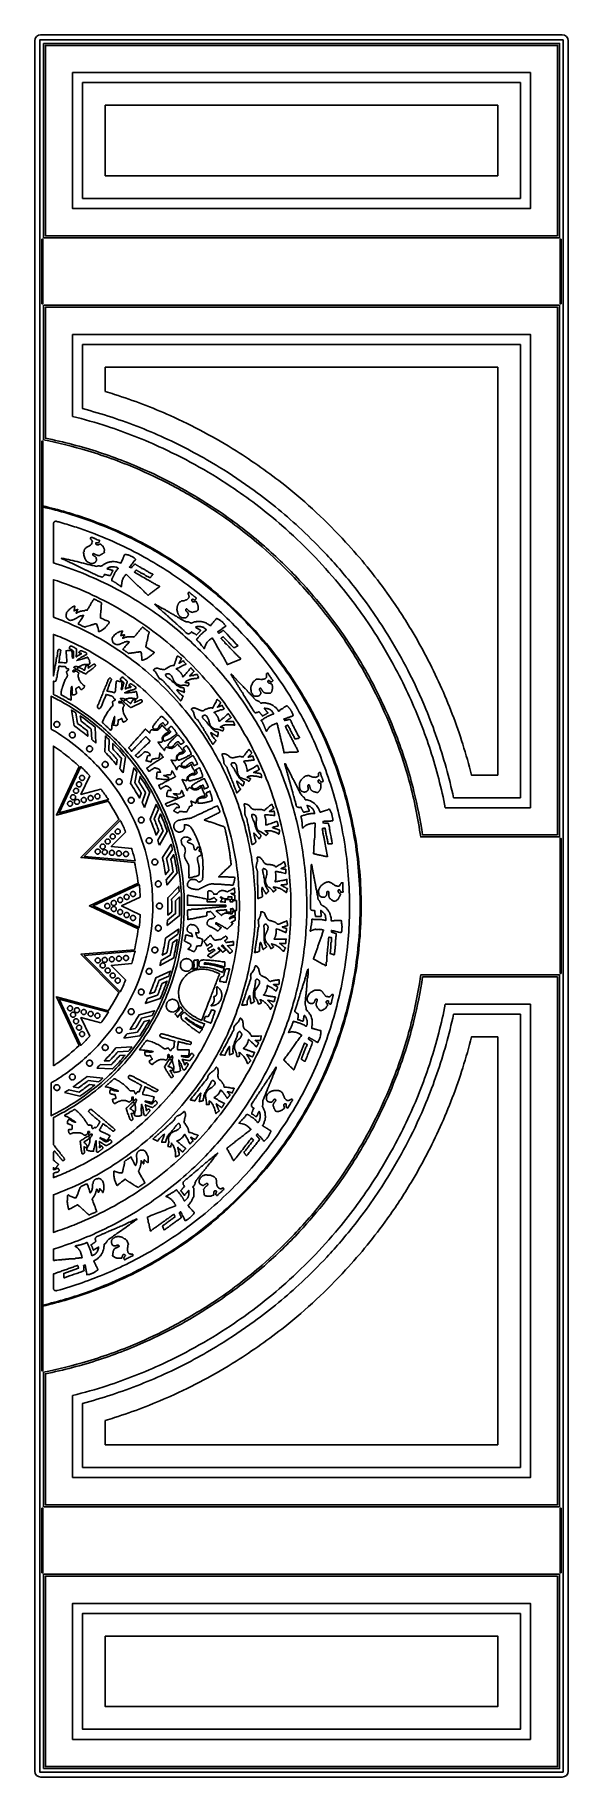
# Model space of a CAD drawing. Header units: millimetres. Extents: x 2100 to 2630, y 15240 to 16970.
import ezdxf

# ---------------------------------------------------------------- set-up
doc = ezdxf.new("R2010")
doc.units = ezdxf.units.MM

msp = doc.modelspace()

# ---------------------------------------------------------------- linework, layer by layer
for points in [[(2099.6, 16964.2, -0.414209), (2105.6, 16970.2), (2623.6, 16970.2, -0.414209), (2629.6, 16964.2), (2629.6, 15246.2, -0.414209), (2623.6, 15240.2), (2105.6, 15240.2, -0.414209), (2099.6, 15246.2), (2099.6, 16964.2)], [(2108.1, 16701.7), (2364.6, 16701.7), (2621.1, 16701.7), (2621.1, 16437.7), (2621.1, 16173.7), (2552.1, 16173.7), (2483.1, 16173.7, 0.014507), (2478.3, 16201, 0.014834), (2471.9, 16228.1, 0.028352), (2455.2, 16278.4, 0.021382), (2438.5, 16315.8, 0.020193), (2419.9, 16349.6, 0.029612), (2388.6, 16395.1, 0.026756), (2355, 16433.7, 0.021398), (2325.4, 16461.7, 0.029602), (2281.6, 16495.5, 0.02556), (2239.8, 16520.8, 0.020798), (2204.1, 16538.1, 0.029609), (2152.2, 16557.1, 0.023789), (2108.1, 16568.1), (2108.1, 16634.9), (2108.1, 16701.7)], [(2619.1, 16175.7), (2619.1, 16437.7), (2619.1, 16699.7), (2364.6, 16699.7), (2110.1, 16699.7), (2110.1, 16634.7), (2110.1, 16569.7, -0.014425), (2137.1, 16563.4, -0.014747), (2163.8, 16555.6, -0.028186), (2213.1, 16536.3, -0.021264), (2249.5, 16517.7, -0.020673), (2283.1, 16496.8, -0.03003), (2327.7, 16462.4, -0.025416), (2362.7, 16428.5, -0.021273), (2389.3, 16397.5, -0.029429), (2420.7, 16352.1, -0.025416), (2443.9, 16309.3, -0.021274), (2459.9, 16271.8, -0.029431), (2476.3, 16219, -0.023058), (2484.9, 16175.7), (2552, 16175.7), (2619.1, 16175.7)], [(2137.1, 16672.7), (2364.6, 16672.7), (2592.1, 16672.7), (2592.1, 16437.7), (2592.1, 16202.7), (2549.8, 16202.7), (2507.5, 16202.7, 0.029099), (2492.8, 16259.5, 0.028788), (2472, 16312.9, 0.015325), (2458.2, 16340.8, 0.020807), (2436.9, 16377.1, 0.029954), (2401.7, 16425.1, 0.019711), (2374.9, 16454.8, 0.020261), (2345.2, 16483, 0.029959), (2298, 16519.3, 0.02026), (2263.1, 16541, 0.020261), (2226.7, 16559.7, 0.029962), (2171.3, 16581.5, 0.017514), (2137.1, 16591.3), (2137.1, 16632), (2137.1, 16672.7)], [(2582.1, 16212.7), (2582.1, 16437.7), (2582.1, 16662.7), (2364.6, 16662.7), (2147.1, 16662.7), (2147.1, 16630.9), (2147.1, 16599, -0.029374), (2204.5, 16580.2, -0.029032), (2258.1, 16555.2, -0.013845), (2282.9, 16541, -0.020247), (2317.6, 16517.8, -0.030171), (2364.8, 16478.7, -0.01704), (2389.7, 16453.8, -0.020773), (2417.6, 16421.3, -0.030177), (2452.5, 16371, -0.017573), (2470.3, 16339.3, -0.020773), (2488.3, 16300.5, -0.030182), (2508.3, 16242.6, -0.014897), (2515.7, 16212.7), (2548.9, 16212.7), (2582.1, 16212.7)], [(2169.6, 16616.1), (2169.6, 16628.1), (2169.6, 16640.2), (2364.6, 16640.2), (2559.6, 16640.2), (2559.6, 16437.7), (2559.6, 16235.2), (2546.6, 16235.2), (2533.5, 16235.2, 0.029627), (2514.5, 16295.7, 0.029213), (2488.8, 16352.5, 0.014552), (2473.5, 16379.8, 0.020103), (2449.9, 16415.7, 0.030687), (2408.5, 16466.6, 0.019294), (2379.3, 16495.9, 0.019552), (2347.9, 16523, 0.027635), (2299.6, 16557.1, 0.017273), (2267.5, 16575.7, 0.017527), (2234.1, 16592.1, 0.027699), (2178.9, 16613.2, 0.004493), (2169.6, 16616.1)], [(2107.6, 16566.6), (2107.6, 16534.5), (2107.6, 16502.4, -0.029518), (2153.8, 16488.9, -0.019668), (2183.6, 16476.9, -0.020303), (2213.3, 16462, -0.019664), (2240.8, 16445.4, -0.020949), (2268.5, 16425.4, -0.020975), (2294.5, 16403, -0.02095), (2318.5, 16378.7, -0.020975), (2340.4, 16352.3, -0.020949), (2360, 16324.2, -0.020976), (2377.2, 16294.6, -0.020949), (2391.8, 16263.6, -0.020976), (2403.8, 16231.5, -0.020949), (2413, 16198.6, -0.020976), (2419.5, 16164.9, -0.020949), (2423.1, 16130.9, -0.020976), (2423.8, 16096.6, -0.020949), (2421.6, 16062.4, -0.020976), (2416.6, 16028.5, -0.020949), (2408.8, 15995.2, -0.020976), (2398.1, 15962.6, -0.020949), (2384.8, 15931.1, -0.020976), (2368.9, 15900.8, -0.020949), (2350.5, 15871.9, -0.020976), (2329.7, 15844.6, -0.020948), (2306.8, 15819.3, -0.020975), (2281.7, 15795.9, -0.02095), (2254.9, 15774.7, -0.020976), (2226.2, 15755.8, -0.02095), (2196.2, 15739.4, -0.020977), (2164.8, 15725.6, -0.020952), (2132.5, 15714.5, -0.015714), (2107.6, 15707.9), (2107.6, 15675.8), (2107.6, 15643.7), (2106.6, 15643.5), (2106.6, 16105.2), (2106.6, 16566.8), (2107.6, 16566.6)], [(2107.6, 15708.9, 0.029505), (2153.7, 15722.5, 0.019658), (2183.4, 15734.5, 0.020294), (2212.9, 15749.3, 0.019657), (2240.4, 15765.9, 0.020939), (2268, 15785.9, 0.020966), (2293.9, 15808.1, 0.02094), (2317.9, 15832.5, 0.020967), (2339.7, 15858.8, 0.020941), (2359.2, 15886.7, 0.020967), (2376.3, 15916.3, 0.02094), (2390.9, 15947.2, 0.020967), (2402.9, 15979.2, 0.02094), (2412.1, 16012.1, 0.020967), (2418.5, 16045.6, 0.02094), (2422.1, 16079.6, 0.020967), (2422.8, 16113.7, 0.02094), (2420.6, 16147.8, 0.020967), (2415.6, 16181.6, 0.020941), (2407.8, 16214.8, 0.020967), (2397.2, 16247.3, 0.02094), (2384, 16278.8, 0.020967), (2368.1, 16309, 0.02094), (2349.8, 16337.8, 0.020967), (2329, 16365, 0.020942), (2306.2, 16390.3, 0.020967), (2281.2, 16413.6, 0.02094), (2254.4, 16434.8, 0.020969), (2225.9, 16453.6, 0.02094), (2195.9, 16470, 0.020966), (2164.7, 16483.8, 0.020944), (2132.4, 16494.9, 0.015707), (2107.6, 16501.4), (2107.6, 16105.2), (2107.6, 15708.9)], [(2107.6, 15708.9, 0.029505), (2153.7, 15722.5, 0.019658), (2183.4, 15734.5, 0.020294), (2212.9, 15749.3, 0.019657), (2240.4, 15765.9, 0.020939), (2268, 15785.9, 0.020966), (2293.9, 15808.1, 0.02094), (2317.9, 15832.5, 0.020967), (2339.7, 15858.8, 0.020941), (2359.2, 15886.7, 0.020967), (2376.3, 15916.3, 0.02094), (2390.9, 15947.2, 0.020967), (2402.9, 15979.2, 0.02094), (2412.1, 16012.1, 0.020967), (2418.5, 16045.6, 0.02094), (2422.1, 16079.6, 0.020967), (2422.8, 16113.7, 0.02094), (2420.6, 16147.8, 0.020967), (2415.6, 16181.6, 0.020941), (2407.8, 16214.8, 0.020967), (2397.2, 16247.3, 0.02094), (2384, 16278.8, 0.020967), (2368.1, 16309, 0.02094), (2349.8, 16337.8, 0.020967), (2329, 16365, 0.020942), (2306.2, 16390.3, 0.020967), (2281.2, 16413.6, 0.02094), (2254.4, 16434.8, 0.020969), (2225.9, 16453.6, 0.02094), (2195.9, 16470, 0.020966), (2164.7, 16483.8, 0.020944), (2132.4, 16494.9, 0.015707), (2107.6, 16501.4), (2107.6, 16105.2), (2107.6, 15708.9)], [(2118.1, 15753.3), (2118.1, 15758.9), (2118.1, 15764.5, 0.006207), (2126.6, 15767.2, 0.037307), (2175.5, 15787.7, 0.039797), (2223.8, 15817.4, 0.042279), (2269.2, 15856.9, 0.038559), (2304.3, 15899.1, 0.042289), (2334.8, 15951, 0.038553), (2354.7, 16002.1, 0.03607), (2366, 16052.2, 0.039805), (2369.9, 16108.7, 0.043526), (2363.9, 16170.4, 0.036066), (2350.9, 16220, 0.037311), (2330.1, 16268.9, 0.041037), (2299.1, 16318.4, 0.037313), (2264.2, 16358.5, 0.038551), (2222.4, 16394, 0.038553), (2175.5, 16422.6, 0.043529), (2118.1, 16445.9), (2118.1, 16448.2), (2118.1, 16450.6), (2118.1, 16455.4), (2118.1, 16460.1), (2118.1, 16464.9), (2118.1, 16467.2), (2118.1, 16469.6), (2118.1, 16472), (2118.1, 16474.4), (2118.1, 16476.7), (2118.1, 16479.1), (2118.1, 16481.5), (2118.1, 16483.9), (2118.1, 16484), (2118.1, 16484.1, -0.000828), (2118.1, 16484.3, -0.004324), (2118.1, 16484.4, -0.014935), (2118.1, 16484.7, -0.00806), (2118.2, 16484.9, -0.04525), (2118.3, 16485.5, -0.044321), (2118.5, 16486, -0.050646), (2118.8, 16486.4, -0.042133), (2119, 16486.7, -0.04331), (2119.3, 16486.9, -0.053984), (2119.8, 16487.1, -0.048159), (2120.3, 16487.2, -0.040357), (2120.8, 16487.2, -0.018337), (2121.1, 16487.2, -0.024085), (2121.6, 16487, -0.001386), (2123.6, 16486.5, -0.001289), (2125.5, 16486, -0.001201), (2127.4, 16485.4, -0.001295), (2129.4, 16484.8, -0.010157), (2144.7, 16479.9, -0.039416), (2201.9, 16455.1, -0.036871), (2251.3, 16424, -0.03687), (2295.6, 16386, -0.035602), (2332.6, 16343.6, -0.036871), (2364.2, 16294.5, -0.035594), (2387.5, 16243.2, -0.0356), (2403.4, 16189.1, -0.041956), (2411.9, 16123.3, -0.036874), (2410.3, 16065, -0.038137), (2399.6, 16005.6, -0.038148), (2380.1, 15948.5, -0.040679), (2349.9, 15891.6, -0.036873), (2314.9, 15844.9, -0.040687), (2268.8, 15800, -0.036871), (2221.2, 15766.2, -0.035598), (2171.1, 15740.6, -0.033046), (2121.7, 15723.3), (2121.6, 15723.3), (2121.4, 15723.3, -0.001301), (2121.2, 15723.2, 0.003093), (2121.2, 15723.2, 0.000152), (2121.1, 15723.2, -0.010431), (2121.1, 15723.2, -0.013237), (2121.1, 15723.2, -0.001885), (2121, 15723.2, -0.002344), (2120.9, 15723.2, -0.019005), (2120.6, 15723.2, -0.019475), (2120.4, 15723.2, -0.04606), (2119.9, 15723.3, -0.052768), (2119.4, 15723.4, -0.028372), (2119.2, 15723.6, -0.029406), (2119, 15723.7, -0.054781), (2118.7, 15724.1, -0.048877), (2118.4, 15724.5, -0.042047), (2118.3, 15725, -0.03387), (2118.2, 15725.5, -0.015045), (2118.1, 15725.7, -0.01217), (2118.1, 15726, -0.001417), (2118.1, 15726.3), (2118.1, 15726.4), (2118.1, 15726.5), (2118.1, 15726.7), (2118.1, 15726.8), (2118.1, 15727.2), (2118.1, 15727.6), (2118.1, 15733.7), (2118.1, 15739.8, 0.013039), (2121.3, 15740.9, 0.000489), (2124.4, 15742, -0.00316), (2128.8, 15743.6, -0.000925), (2133.2, 15745.1, 0.001916), (2137.6, 15746.7, 0.01223), (2142, 15748.3), (2142.3, 15748.3, -0.042416), (2142.6, 15747.6, -0.026668), (2142.8, 15746.9, -0.018305), (2142.9, 15746.2, -0.00312), (2143, 15745.5, 0.007572), (2139.3, 15744.3, 0.00254), (2135.7, 15743), (2135.2, 15742.8), (2134.8, 15742.6), (2133.9, 15742.3, -0.000608), (2132, 15741.7, -0.003779), (2128.4, 15740.4, 0.023988), (2128.7, 15736), (2129.1, 15736.1, -0.007312), (2138.8, 15739.5, -0.001073), (2141.3, 15740.3, 0.004799), (2143.7, 15741.1, 0.007757), (2146.1, 15742, 0.013648), (2148.5, 15743, -0.002362), (2148.1, 15748.1, -0.095168), (2148.4, 15748.3, 0.016055), (2148.6, 15748.3, 0.043369), (2148.8, 15748.4, 0.199281), (2149, 15748.7), (2149.7, 15748.7, 0.015141), (2149.9, 15747.5, 0.007915), (2150.1, 15746.3, 0.004283), (2150.3, 15745.1, -0.002986), (2150.5, 15743.9, -0.008656), (2151, 15741.5, -0.005021), (2151.3, 15739.1, 0.007869), (2154.1, 15739.3, -0.032914), (2155.2, 15739.8, -0.006447), (2156.3, 15740.3, 0.004856), (2157.4, 15740.7, 0.028739), (2158.5, 15741.2, 0.029401), (2159.5, 15741.8, 0.007038), (2160.5, 15742.5, -0.003871), (2161.4, 15743.3, -0.026479), (2162.4, 15743.9, 0.02777), (2162, 15745, 0.012287), (2161.5, 15746, 0.004705), (2160.9, 15747.1, -0.010465), (2160.4, 15748.1, -0.010987), (2159.9, 15749.2, 0.002088), (2159.4, 15750.3, 0.008693), (2158.9, 15751.3, 0.021973), (2158.4, 15752.4), (2158.4, 15752.7, 0.02572), (2160.7, 15754.1, 0.028995), (2162.8, 15755.8, 0.035766), (2164.8, 15757.9, 0.047944), (2166.3, 15760, 0.025661), (2166.8, 15761.2, 0.0124), (2167.3, 15762.4, 0.005992), (2167.8, 15763.7, -0.007682), (2168.2, 15764.9), (2168.2, 15767), (2168.4, 15767.1), (2168.6, 15767.2), (2168.6, 15769.3, 0.133356), (2169.9, 15770.1, 0.046217), (2170.5, 15770.9, 0.012181), (2170.9, 15771.4, 0.003414), (2171, 15771.7, -0.001023), (2171.2, 15771.9, -0.007409), (2171.5, 15772.5, -0.024191), (2171.8, 15773, -0.051646), (2172.7, 15773.9, -0.027023), (2173.7, 15774.7, -0.015733), (2174.8, 15775.4, 0.005536), (2175.9, 15776.1, 0.017087), (2177.9, 15777.6, -0.002649), (2180, 15779.1, -0.004917), (2182.1, 15780.6, -0.000925), (2183.2, 15781.3), (2183.7, 15781.7), (2184, 15781.8), (2184.2, 15782, 0.003906), (2190.5, 15786.4, 0.005252), (2196.7, 15790.9, -0.002763), (2198.8, 15792.4, -0.02226), (2200.9, 15793.8), (2200.9, 15794.4, -0.036556), (2199.7, 15793.8, -0.002753), (2198.4, 15793.3, 0.01033), (2195.9, 15792.2, 0.004843), (2193.4, 15791.1, 0.002146), (2190.9, 15789.9, -0.003202), (2188.5, 15788.7, -0.005378), (2184.1, 15786.8, -0.001405), (2179.7, 15784.9, 0.001256), (2175.3, 15783.1, 0.005278), (2171, 15781.2, 0.000513), (2170.4, 15780.9, -0.00169), (2169.8, 15780.6, -0.006772), (2168.5, 15780.1, -0.004241), (2167.9, 15779.8, 0.001156), (2167.2, 15779.5, 0.010499), (2166, 15779, 0.008361), (2165.4, 15778.7, -0.002302), (2164.8, 15778.4, -0.007629), (2164.2, 15778.1, -0.017183), (2163.5, 15777.9, -0.013307), (2162.9, 15777.6, 0.011142), (2162.2, 15777.4, 0.022685), (2161.6, 15777.1, 0.053175), (2161, 15776.8, 0.052931), (2160.5, 15776.3, 0.045079), (2160.2, 15775.8, 0.044294), (2159.6, 15774.6), (2159.6, 15774.2, -0.022025), (2160, 15773.2, 0.003484), (2160.3, 15772.1, -0.021539), (2159.7, 15771.7, -0.009033), (2159.1, 15771.2, -0.002348), (2158.5, 15770.8, 0.010725), (2158, 15770.4, 0.009097), (2157.4, 15770, -0.011081), (2156.8, 15769.5, -0.021388), (2156.2, 15769.1, -0.040418), (2155.5, 15768.8), (2155.5, 15768.4, -0.050796), (2156, 15767.9, -0.029347), (2156.3, 15767.3, -0.017243), (2156.5, 15766.6, 0.004981), (2156.8, 15766, 0.004441), (2157.3, 15764.7, -0.012459), (2157.8, 15763.5), (2158.2, 15763.5, 0.002439), (2159.3, 15764.3, -0.013056), (2160.5, 15765.1, -0.022648), (2161.7, 15765.8, 0.002637), (2163, 15766.5, -0.099113), (2161.9, 15762.3, -0.047557), (2161, 15761, -0.090382), (2158.9, 15759.1, -0.040916), (2157.7, 15758.5, -0.033979), (2156.3, 15758), (2156, 15758.8, 0.000819), (2155.8, 15759.7, 0.00467), (2155.4, 15761.4, 0.009061), (2154.9, 15763, 0.01357), (2154.4, 15764.7, 0.026016), (2153, 15767.8, 0.008223), (2151.5, 15770.9), (2151, 15770.9, -0.056456), (2150.1, 15770.3, -0.02909), (2149.1, 15769.9, -0.016301), (2148.1, 15769.6, 0.007559), (2147, 15769.3, 0.007851), (2146, 15769, -0.015464), (2145, 15768.7, -0.028693), (2143.9, 15768.5, -0.044951), (2142.8, 15768.4, -0.000454), (2142.8, 15768.2), (2142.7, 15768.1), (2141.3, 15768.1, -0.211054), (2140.9, 15767.8, -0.040441), (2140.6, 15767.7, -0.006565), (2140.4, 15767.7, 0.020169), (2140.2, 15767.7, 0.035665), (2140, 15767.6, 0.072728), (2139.8, 15767.5), (2139.8, 15767.2, -0.02081), (2140.2, 15767.1, -0.072547), (2140.5, 15767, -0.131895), (2140.7, 15766.8, -0.091688), (2140.7, 15766.7, -0.05269), (2140.7, 15766.5, -0.047607), (2141, 15766.5, -0.082755), (2141.2, 15766.5, -0.094435), (2141.6, 15766.2, -0.044043), (2141.9, 15765.9, 0.030125), (2142.2, 15765.5, 0.03019), (2142.6, 15765.2, -0.0441), (2142.9, 15764.9, -0.094459), (2143.2, 15764.5, -0.082806), (2143.2, 15764.3, -0.047549), (2143.2, 15764, -0.089921), (2144, 15763.3, -0.049967), (2144.6, 15762.5, -0.033034), (2145.1, 15761.5, -0.010576), (2145.5, 15760.4, -0.015501), (2146, 15758.6, -0.055838), (2146.4, 15756.1), (2146.7, 15756.1), (2146.7, 15755.9, 0.000811), (2146.5, 15755.7), (2143.5, 15755.7), (2143.5, 15755.5), (2143.4, 15755.4), (2140, 15755.4), (2139.9, 15755.2), (2139.8, 15755, -0.000729), (2133.3, 15754.8, 0.000464), (2133.1, 15754.5), (2130, 15754.5, -0.000709), (2129.9, 15754.3), (2129.8, 15754.2), (2129.8, 15754.1), (2126.4, 15754.1, -0.001036), (2126.3, 15753.8, -0.000729), (2119.7, 15753.6), (2119.6, 15753.4), (2119.6, 15753.3), (2118.1, 15753.3)], [(2157.3, 16445.2, -0.105223), (2157.7, 16445.5, -0.025164), (2158.4, 16445.7, 0.009942), (2159, 16445.9, 0.077629), (2159.5, 16446.2, 0.086966), (2159.9, 16446.6, 0.019867), (2160.2, 16447.2, -0.008154), (2160.5, 16447.7, -0.069736), (2160.8, 16448.2, -0.002007), (2160.8, 16449.2, 0.033034), (2160.7, 16450.2, 0.05586), (2160.5, 16451.1, 0.114657), (2159.9, 16451.9, 0.051319), (2159.6, 16452.2, 0.016075), (2159.1, 16452.4, 0.007844), (2158.6, 16452.7, -0.021729), (2158.2, 16452.9, -0.032674), (2157.7, 16453.2, -0.07118), (2157.4, 16453.5, -0.093232), (2157.2, 16454, -0.075783), (2157.1, 16454.5, 0.283966), (2157.4, 16454.8, 0.002754), (2157.5, 16455.1, -0.059371), (2158.3, 16454.9, -0.027147), (2159.1, 16454.5, -0.010083), (2159.9, 16454.1, 0.02344), (2160.7, 16453.8, 0.058452), (2162.3, 16453.3, 0.033386), (2164, 16453.1, -0.044119), (2164.5, 16453.6, -0.019439), (2165.1, 16453.9, -0.007439), (2165.7, 16454.3, 0.016127), (2166.4, 16454.7, 0.015822), (2166.9, 16455, -0.009325), (2167.5, 16455.5, -0.022625), (2168.1, 16455.8, -0.044778), (2168.8, 16456.1, -0.051805), (2168.7, 16456.9, -0.004618), (2168.7, 16457.8, 0.012844), (2168.8, 16458.6, 0.059196), (2168.6, 16459.5, 0.058439), (2168.4, 16460.2, 0.006286), (2168, 16461, -0.01804), (2167.6, 16461.7, -0.071572), (2167.4, 16462.5, -0.173028), (2166.8, 16462.7, -0.025823), (2166.7, 16462.8, -0.033827), (2166.4, 16463.1, 0.034882), (2166.2, 16463.4, 0.039983), (2165.9, 16463.7, -0.011912), (2165.6, 16464, -0.041858), (2165.3, 16464.2, -0.08197), (2165.1, 16464.6), (2164.2, 16464.6, -0.074619), (2163.7, 16464.2, -0.045892), (2163.1, 16463.9, -0.104887), (2161.7, 16463.8, -0.067885), (2161.1, 16463.9, -0.096587), (2160.6, 16464.2, -0.133104), (2160.2, 16464.8, -0.087575), (2160.1, 16465.5, 0.242416), (2160.5, 16465.8, -0.057909), (2160.8, 16465.9, -0.035753), (2161.1, 16465.9, -0.007545), (2161.8, 16465.8, 0.022991), (2162.5, 16465.8, 0.048041), (2162.8, 16465.9, 0.068553), (2163.1, 16466, 0.135928), (2163.5, 16466.3, 0.082026), (2163.7, 16467, 0.042071), (2163.8, 16467.6, 0.028002), (2163.8, 16468.3, -0.0293), (2161.7, 16468.9, -0.016858), (2159.6, 16469.8, -0.002373), (2158.6, 16470.3, 0.015199), (2157.5, 16470.7, 0.024702), (2156.5, 16471.1, 0.042425), (2155.4, 16471.3, -0.242423), (2155, 16470.9), (2155, 16469.5, -0.131772), (2155.5, 16469.1, -0.014709), (2155.9, 16468.6, 0.028462), (2156.2, 16468.2, 0.149721), (2156.8, 16467.8, -0.217531), (2155.2, 16463.7, -0.052529), (2154.4, 16463, -0.020365), (2153.4, 16462.5, -0.007755), (2152.4, 16462, 0.021023), (2151.4, 16461.4, 0.041899), (2150.2, 16460.6, 0.127365), (2148.5, 16458.2), (2148.5, 16457), (2148.3, 16456.9), (2148.1, 16456.8, 0.025346), (2148.2, 16454.7, 0.03187), (2148.6, 16452.6, 0.039007), (2149.2, 16450.6, 0.05363), (2150.2, 16448.8, 0.106794), (2152.9, 16446.3, 0.15353), (2157.3, 16445.2)], [(2212.7, 16413.9, -0.017903), (2215.3, 16416.1, -0.005176), (2218, 16418.1, 0.000773), (2220.7, 16420.1, 0.013147), (2223.5, 16422.2), (2223.5, 16422.6, -0.009469), (2220.3, 16424.2, -0.005066), (2217.2, 16425.9, -0.002904), (2214.2, 16427.7, 0.001455), (2211.1, 16429.5, 0.001157), (2204.9, 16433, -0.002783), (2198.8, 16436.5), (2198.8, 16436.9, 0.099305), (2199.2, 16437.2, 0.03991), (2199.5, 16437.7, 0.005646), (2199.8, 16438.2, -0.054652), (2200.2, 16438.6, -0.054447), (2200.9, 16438.4, -0.032295), (2201.5, 16438.1, -0.010676), (2202.1, 16437.7, 0.02354), (2202.7, 16437.4, 0.019753), (2203.4, 16437.1, -0.02632), (2204, 16436.8, -0.055151), (2204.6, 16436.4, -0.113159), (2204.9, 16435.8, -0.035713), (2206.2, 16435.4, -0.022809), (2207.3, 16434.9, -0.015717), (2208.5, 16434.2, -0.00277), (2209.6, 16433.5, 0.003611), (2210.7, 16432.8, 0.016534), (2211.9, 16432.2, 0.023416), (2213, 16431.6, 0.035558), (2214.3, 16431.2, -0.00915), (2214.6, 16431.6, 0.00124), (2214.9, 16431.9, 0.006765), (2215.2, 16432.3, 0.017457), (2215.5, 16432.7, 0.011412), (2215.8, 16433.1, -0.022701), (2216, 16433.4, -0.042357), (2216.4, 16433.8, -0.067094), (2216.8, 16434.1), (2216.8, 16434.6, -0.01765), (2214, 16436, -0.012476), (2211.3, 16437.6, -0.001878), (2210, 16438.4, 0.013105), (2208.7, 16439.2, 0.021036), (2207.3, 16439.9, 0.036599), (2205.8, 16440.4, 0.140347), (2205.4, 16441, 0.050815), (2205, 16441.3, 0.031575), (2204.5, 16441.5, -0.019677), (2203.9, 16441.8, -0.028761), (2203.3, 16442.1, -0.009624), (2202.8, 16442.5, 0.001647), (2202.3, 16442.8, 0.021904), (2201.8, 16443.2, 0.018487), (2201.2, 16443.4, -0.012943), (2200.6, 16443.7, -0.028501), (2200.1, 16444.1, -0.069893), (2199.7, 16444.5), (2198.8, 16444.5, -0.029507), (2198, 16443.6, -0.00548), (2197.2, 16442.8, 0.005846), (2196.4, 16442, 0.029727), (2195.6, 16441.1), (2194.7, 16441.3), (2193.8, 16441.5), (2193.8, 16441.8, -0.005176), (2195.3, 16443.6, 0.005805), (2196.7, 16445.4, 0.005556), (2197.4, 16446.4, -0.00589), (2198.1, 16447.3, -0.01179), (2198.9, 16448.2, -0.023353), (2199.7, 16449.1, 0.119779), (2199.3, 16449.9, 0.066074), (2198.6, 16450.6, 0.038744), (2197.8, 16451.2, 0.007757), (2196.8, 16451.8, 0.006805), (2195.1, 16452.6, 0.036435), (2193.1, 16453.5, 0.028232), (2191.4, 16453.9, 0.017213), (2189.1, 16454.3, 0.018369), (2188.5, 16453.3, 0.010641), (2188, 16452.2, 0.006699), (2187.5, 16451.1, -0.001108), (2187.1, 16450, -0.008785), (2185.2, 16445.7, 0.027709), (2183, 16446.4, 0.02085), (2180.8, 16446.8, 0.017234), (2178.5, 16447.1, 0.010602), (2176.2, 16447.3, 0.000598), (2176, 16446.9), (2174.1, 16446.9, -0.04585), (2173, 16446.5, -0.006762), (2171.9, 16446.1, 0.008614), (2170.8, 16445.7, 0.04256), (2169.7, 16445.2, 0.039515), (2168.7, 16444.6, -0.006545), (2167.7, 16443.8, -0.03013), (2166.8, 16443.2, -0.083128), (2165.7, 16442.8, -0.040546), (2165.1, 16442.7, -0.017596), (2164.5, 16442.7, -0.009315), (2163.9, 16442.8, 0.007533), (2163.3, 16442.8, 0.016348), (2162.7, 16442.8, 0.036443), (2162.1, 16442.8, 0.050644), (2161.5, 16442.6, 0.068697), (2161, 16442.4, -0.004324), (2152.4, 16444.4, 0.000304), (2143.8, 16446.6, 0.002614), (2135.1, 16448.7, 0.007237), (2126.4, 16450.6, -0.001352), (2126.3, 16450.5), (2126.3, 16450.1, -0.015738), (2130.3, 16448.3, -0.00209), (2134.3, 16446.4, 0.005001), (2150.3, 16438.8), (2150.8, 16438.6), (2151.3, 16438.3), (2151.8, 16438.1), (2152.3, 16437.9, -0.000825), (2154.3, 16436.9, -0.004673), (2158.3, 16435, -0.000923), (2160.3, 16434, 0.010414), (2162.3, 16433.1, 0.016298), (2164.4, 16432.2, 0.028412), (2166.5, 16431.6, -0.013008), (2167.2, 16432.1, 0.038827), (2168, 16432.8, 0.051425), (2168.4, 16433.3, 0.14594), (2168.8, 16434.4, -0.022284), (2170.2, 16434.1, -0.004338), (2171.7, 16433.8, 0.004686), (2173.1, 16433.4, 0.022832), (2174.6, 16433.2, -0.017085), (2174.9, 16433.8, -0.002991), (2175.3, 16434.4, 0.004421), (2175.6, 16435, 0.018549), (2175.9, 16435.6, 0.013905), (2176.2, 16436.2, -0.017745), (2176.5, 16436.8, -0.035046), (2176.8, 16437.4, -0.067993), (2177.2, 16437.9), (2177.2, 16438.3, 0.038678), (2175.9, 16438.8, -0.000518), (2174.4, 16439.2, -0.003319), (2173, 16439.5, 0.024202), (2171.6, 16439.9), (2171.6, 16440.2, -0.093526), (2173.8, 16441.5, -0.038278), (2175, 16441.8, -0.025618), (2176.2, 16441.9, -0.078961), (2181.3, 16441.5), (2181.4, 16441.1), (2181.5, 16440.8, -0.058291), (2182.5, 16440.6), (2182.5, 16440.2, 0.027976), (2181.4, 16439.1, 0.022166), (2180.5, 16437.9, 0.019048), (2179.6, 16436.5, 0.012782), (2178.8, 16435.2, 0.009946), (2178.1, 16433.7, 0.004055), (2177.4, 16432.3, 0.001393), (2176.7, 16430.9, -0.004573), (2176, 16429.5), (2176, 16428.2, -0.040157), (2176.8, 16427.9, -0.023685), (2177.5, 16427.6, -0.010223), (2178.2, 16427.1, 0.012445), (2178.9, 16426.7, 0.009133), (2179.7, 16426.3, -0.025457), (2180.4, 16425.8, -0.047066), (2181, 16425.4, -0.094611), (2181.5, 16424.7, -0.091476), (2182, 16424.6, -0.060165), (2182.5, 16424.4, -0.030606), (2183, 16424, 0.013576), (2183.4, 16423.7, 0.017018), (2183.9, 16423.4, -0.014203), (2184.4, 16423, -0.032296), (2184.8, 16422.7, -0.056441), (2185.2, 16422.2), (2185.5, 16422.2, -0.242015), (2185.9, 16422.6, -0.015265), (2185.9, 16424.3, -0.022829), (2186, 16425.9, -0.027173), (2186.3, 16427.5, -0.035348), (2186.7, 16429.1, -0.034335), (2187.4, 16430.6, -0.023978), (2188.3, 16432, -0.019268), (2189.3, 16433.3, -0.011829), (2190.3, 16434.6), (2190.5, 16434.6, 0.020398), (2191.7, 16433.2, 0.010325), (2193.1, 16431.9, 0.005139), (2194.4, 16430.7, -0.005213), (2195.8, 16429.4, -0.006648), (2198.5, 16426.8, 0.002333), (2201.1, 16424.2, 0.002815), (2203.8, 16421.7, -0.005723), (2206.5, 16419.2, -0.005172), (2207.8, 16417.8, 0.002178), (2209.1, 16416.5, 0.005745), (2210.5, 16415.2, 0.013784), (2211.8, 16413.9), (2212.7, 16413.9)], [(2118.1, 16391.9), (2118.1, 16429.2, -0.049221), (2179.4, 16402.5, -0.052772), (2238, 16361.2, -0.051037), (2285.2, 16310.4, -0.048688), (2319.8, 16254, -0.056875), (2345.5, 16181.2, -0.051033), (2354, 16112.4, -0.049847), (2348.7, 16044.8, -0.052789), (2328.6, 15976, -0.049859), (2296.8, 15916.2, -0.052772), (2250.9, 15861.1, -0.051033), (2196.6, 15818.1, -0.048061), (2138.4, 15788.4, -0.014512), (2119.8, 15781.7, -0.001278), (2118.1, 15781.1), (2118.1, 15818.4, 0.051646), (2174.7, 15846, 0.049573), (2222.5, 15882.8, 0.055231), (2266.2, 15933.9, 0.050843), (2295.6, 15988.4, 0.047702), (2312.6, 16044, 0.054595), (2318.7, 16110.2, 0.052737), (2310.9, 16173.9, 0.048961), (2291.9, 16230.4, 0.048955), (2262.2, 16282.1, 0.057105), (2215.7, 16333.8, 0.051458), (2164.8, 16370.3, 0.039251), (2121.5, 16390.7, 0.001897), (2119.3, 16391.5, 0.001167), (2118.1, 16391.9)], [(2163.8, 16377.7, 0.086091), (2169.4, 16381.5, 0.019858), (2170.5, 16382.7, 0.009301), (2171.6, 16384, 0.004226), (2172.7, 16385.3, -0.006518), (2173.7, 16386.6, 0.061289), (2173.6, 16387, 0.094741), (2173.5, 16387.4, 0.099017), (2172.9, 16387.9, 0.048352), (2172.1, 16388.2, -0.00419), (2171.2, 16388.5, -0.022845), (2169.6, 16389.1, 0.000761), (2168.1, 16389.8, 0.01553), (2166.3, 16390.6, 0.035055), (2164.9, 16391, 0.008068), (2165.1, 16398.8, -0.000366), (2165.4, 16399), (2165.4, 16404.1), (2165.8, 16404.2), (2165.8, 16406.2, 0.040338), (2164.9, 16406.8, 0.016134), (2164, 16407.3, 0.004042), (2163, 16407.7, -0.019935), (2162, 16408.2, -0.016767), (2161.1, 16408.7, 0.020215), (2160.2, 16409.3, 0.041826), (2159.2, 16409.7, 0.070862), (2158.2, 16409.9, -0.007167), (2156.5, 16407.1, 0.000906), (2154.9, 16404.4, 0.004961), (2153.2, 16401.6, 0.013041), (2151.7, 16398.8), (2149.4, 16398.8), (2149.3, 16398.6), (2149.2, 16398.4, 0.048406), (2147, 16398.3, 0.034739), (2144.9, 16397.8, 0.03619), (2142.7, 16396.9, 0.049586), (2141.1, 16396), (2140.7, 16396), (2140.7, 16396.5, 0.082512), (2141, 16396.8, 0.058838), (2141.2, 16397.1, 0.035986), (2141.4, 16397.5, 0.004907), (2141.5, 16397.9, -0.009931), (2141.6, 16398.3, -0.041361), (2141.8, 16398.7, -0.064812), (2142, 16399, -0.080439), (2142.3, 16399.3), (2142.3, 16399.7, 0.003936), (2141.4, 16399.4, 0.029928), (2140.4, 16399, 0.012188), (2140, 16398.8, -0.011219), (2139.6, 16398.6, -0.023326), (2139.1, 16398.4, -0.045432), (2138.6, 16398.2), (2138.6, 16399.3, 0.120203), (2138.8, 16399.5, 0.07808), (2139, 16399.8, 0.028959), (2139, 16400.2, 0.006927), (2139, 16400.4, -0.002523), (2139, 16400.6, -0.007625), (2139.1, 16400.9, 0.001979), (2139.1, 16401.2, 0.019013), (2139.1, 16401.9), (2139.5, 16402.1), (2139.5, 16402.8), (2138.6, 16402.8, 0.048581), (2135.9, 16401.3, 0.024855), (2134.8, 16400.4, 0.019257), (2133.7, 16399.4, 0.02143), (2132.6, 16398.2, 0.036986), (2131.6, 16396.9, 0.051164), (2131, 16395.5, 0.08121), (2130.7, 16394, 0.081232), (2130.9, 16392.4, 0.063237), (2131.6, 16391, 0.10151), (2133, 16389.5, 0.060961), (2133.8, 16389.1, 0.085843), (2135.2, 16388.8, 0.065339), (2136.8, 16389, 0.04223), (2138.3, 16389.5, 0.029807), (2139.7, 16390.2, 0.021642), (2141, 16391, -0.00505), (2142.3, 16391.9, -0.021138), (2143.6, 16392.7, -0.041276), (2145, 16393.3), (2146.7, 16393.3), (2146.8, 16393.5), (2146.9, 16393.7), (2148.1, 16393.7, -0.001752), (2146.9, 16391.7, 0.008112), (2145.6, 16389.8, 0.004654), (2145, 16388.8, -0.01233), (2144.4, 16387.8, -0.021141), (2143.8, 16386.9, -0.03836), (2143, 16386.1), (2143, 16385, -0.017494), (2146.2, 16383.5, -0.000707), (2147, 16383, 0.019758), (2147.8, 16382.7, 0.031343), (2148.7, 16382.4, 0.049909), (2149.5, 16382.2, -0.015557), (2154.7, 16383.8, -0.001571), (2156, 16384.2, 0.00686), (2157.3, 16384.6, 0.011316), (2158.5, 16385, 0.021462), (2159.8, 16385.5), (2160.8, 16385.5, -0.044211), (2161.7, 16383.7, -0.016311), (2162.3, 16381.7, -0.007713), (2162.6, 16380.7, -0.018267), (2162.8, 16379.7, -0.023831), (2162.9, 16378.6, -0.032179), (2163, 16377.6), (2163.8, 16377.7)], [(2291.2, 16345.1, -0.01465), (2294.4, 16346.4, -0.001491), (2297.7, 16347.6, 0.00709), (2301, 16348.9, 0.024401), (2304.1, 16350.3), (2304.1, 16351, -0.016744), (2302, 16352.8, -0.009427), (2300.1, 16354.7, -0.006058), (2298.2, 16356.7, 0.000761), (2296.3, 16358.7, 0.003672), (2292.6, 16362.6, 0.002342), (2291.6, 16363.6, 0.008691), (2290.6, 16364.6, 0.011958), (2289.6, 16365.5, 0.01962), (2288.6, 16366.3, 0.110642), (2288.4, 16367, 0.063945), (2288, 16367.6, 0.032288), (2287.4, 16368.1, -0.012644), (2286.8, 16368.6, -0.017663), (2286.4, 16369, -0.000708), (2285.8, 16369.7, 0.012885), (2285.3, 16370.2, 0.030158), (2284.7, 16370.7), (2284.7, 16371.1, 0.120526), (2285, 16371.2, 0.065822), (2285.2, 16371.3, 0.018533), (2285.4, 16371.6, -0.059702), (2285.7, 16371.8, -0.059425), (2285.9, 16371.9, 0.022393), (2286.2, 16372.1, 0.072661), (2286.5, 16372.2, 0.124243), (2286.6, 16372.5), (2286.8, 16372.5, 0.005203), (2288.6, 16370.7, -0.000678), (2290.4, 16368.9, -0.00146), (2291.1, 16368.2, -0.014756), (2293.5, 16365.6, -0.000443), (2294.4, 16364.5, 0.012999), (2295.5, 16363.4, 0.023929), (2296.5, 16362.4, 0.048311), (2297.2, 16361.9, 0.030225), (2297.4, 16361.8, 0.062108), (2297.8, 16361.7, 0.094589), (2298.2, 16361.7, 0.046295), (2298.6, 16361.8, 0.040169), (2299, 16362.1, 0.001924), (2299.9, 16362.7, -0.028399), (2301.3, 16363.5), (2301.3, 16363.8, -0.002495), (2287.2, 16378.7), (2286.6, 16378.7, -0.046172), (2285.8, 16378, -0.02798), (2284.9, 16377.4, -0.005951), (2284.4, 16377.2, 0.023412), (2283.9, 16376.9, 0.041658), (2283.5, 16376.6, 0.067171), (2283.1, 16376.2), (2282.2, 16376.2, 0.073065), (2282.1, 16376.5, 0.035104), (2281.8, 16376.8, 0.014497), (2281.6, 16377, -0.026153), (2281.3, 16377.3), (2281.3, 16377.4, 0.025328), (2282.4, 16378.1, 0.011598), (2283.4, 16378.8, 0.004826), (2284.4, 16379.5, -0.008922), (2285.3, 16380.2, -0.009205), (2286.3, 16380.9, 0.003578), (2287.3, 16381.6, 0.010158), (2288.3, 16382.3, 0.022018), (2289.3, 16383.1), (2289.3, 16383.4, -0.011412), (2288.3, 16384.5, 0.005052), (2287.4, 16385.6, 0.01239), (2286.5, 16386.7, 0.029366), (2285.4, 16387.7, 0.028507), (2284.2, 16388.5, 0.008792), (2283, 16389.3, -0.000692), (2281.8, 16390, -0.020913), (2280.6, 16390.8), (2280.3, 16390.8, 0.01973), (2279.5, 16389.9, 0.007485), (2278.7, 16389, 0.000772), (2278, 16388.1, -0.012136), (2277.3, 16387.1, -0.010464), (2276.5, 16386.3, 0.008883), (2275.7, 16385.4, 0.018489), (2274.9, 16384.4, 0.038943), (2274.3, 16383.4), (2274.1, 16383.4, 0.009077), (2272.6, 16384.5, 0.01899), (2271, 16385.5, 0.02483), (2269.4, 16386.4, 0.038381), (2267.6, 16387, 0.037656), (2265.8, 16387.4, 0.018785), (2263.9, 16387.6, 0.009953), (2262, 16387.6, -0.007764), (2260.2, 16387.7, -0.000882), (2260, 16387.3, -0.035349), (2259.5, 16387.2, -0.014573), (2258.9, 16387.2, 0.014052), (2258.5, 16387.2, 0.044229), (2258, 16387.2, 0.037912), (2257.4, 16387, 0.009948), (2256.9, 16386.7, 0.005483), (2256.3, 16386.5, -0.014182), (2255.8, 16386.3, -0.028521), (2255.4, 16386.1, -0.067503), (2255, 16386.1, -0.072657), (2254.7, 16386.1, -0.032413), (2254.3, 16386.3, -0.018098), (2253.9, 16386.5, 0.010414), (2253.4, 16386.7, 0.012081), (2252.8, 16387, 0.040831), (2252.3, 16387.2, 0.041753), (2251.7, 16387.3, 0.015185), (2251.2, 16387.3, -0.001783), (2250.7, 16387.3, -0.036521), (2250.2, 16387.3, -0.07164), (2249.2, 16387.6, -0.016166), (2248.2, 16388.1, -0.001928), (2245.5, 16389.7, 0.004311), (2242.9, 16391.2, -0.000521), (2242, 16391.7, -0.012104), (2241.1, 16392.3, -0.007545), (2240.3, 16392.8, 0.044853), (2239.3, 16393.3, 0.013088), (2238.8, 16393.6, -0.038488), (2238.3, 16393.8, -0.053761), (2238, 16394, -0.175271), (2237.8, 16394.5, -0.094963), (2236.8, 16394.7, -0.049903), (2236, 16395.2, -0.009023), (2235.6, 16395.5, 0.033926), (2235.2, 16395.7, 0.063557), (2234.7, 16395.9, 0.084179), (2234.2, 16396, 0.093216), (2233.8, 16396.5, 0.048492), (2233.3, 16396.9, 0.025971), (2232.6, 16397.2, -0.008679), (2232, 16397.6, -0.026859), (2230.7, 16398.3, 0.008301), (2229.5, 16399.1, 0.010317), (2228.2, 16399.8, 0.002628), (2227.6, 16400.1, -0.000758), (2226.9, 16400.5, -0.011515), (2223.1, 16402.6, -0.019688), (2219.4, 16404.9), (2219.1, 16404.9), (2219, 16404.9), (2218.9, 16404.8), (2218.9, 16404.4, 0.032832), (2219.6, 16403.8, 0.009568), (2220.3, 16403.2, -0.003571), (2221, 16402.7, -0.027859), (2221.7, 16402.1, -0.021877), (2222.4, 16401.4, 0.023589), (2223, 16400.7, 0.051144), (2223.7, 16400.1, 0.101997), (2224.5, 16399.8, 0.04019), (2225.5, 16398.6, 0.021194), (2226.6, 16397.5, 0.012325), (2227.8, 16396.5, -0.004457), (2229, 16395.5, -0.008099), (2231.4, 16393.4, 0.0014), (2233.7, 16391.2, 0.003523), (2236, 16389.2, -0.003789), (2238.4, 16387.1, -0.00208), (2240.8, 16384.9, 0.006858), (2243.1, 16382.8, 0.005847), (2244.3, 16381.8, -0.002889), (2245.5, 16380.8, -0.007294), (2246.7, 16379.7, -0.015486), (2247.9, 16378.6, -0.006046), (2248.4, 16378.1, 0.004523), (2249, 16377.5, 0.009897), (2249.5, 16376.9, 0.021552), (2250.1, 16376.4, 0.041482), (2251, 16375.8, 0.126033), (2252.9, 16375.3, -0.090332), (2253.2, 16375.6, -0.045723), (2253.5, 16375.8, -0.017025), (2253.8, 16376, 0.033188), (2254.2, 16376.2, 0.07493), (2254.7, 16376.7, 0.012622), (2255.2, 16377.3), (2255.6, 16377.3, 0.014969), (2256.7, 16376.5, 0.026343), (2257.8, 16375.8, 0.007691), (2258.4, 16375.6, -0.01997), (2259, 16375.3, -0.03599), (2259.5, 16374.9, -0.060968), (2260, 16374.4), (2260.3, 16374.4, -0.040905), (2261.3, 16375.4, 0.007136), (2262.2, 16376.4, 0.00713), (2263.2, 16377.4, -0.040943), (2264.2, 16378.3), (2264.2, 16379, -0.034652), (2263, 16379.6, -0.011854), (2261.9, 16380.4, 0.00057), (2260.7, 16381.2, 0.022077), (2259.6, 16381.8), (2259.6, 16382.2, 0.003441), (2259.9, 16382.3, 0.282423), (2260.2, 16382.5, 0.01261), (2261.5, 16382.6, -0.01121), (2262.9, 16382.6, -0.020635), (2264.3, 16382.6, -0.048072), (2265.6, 16382.4, -0.051492), (2266.9, 16381.9, -0.039284), (2268, 16381.2, -0.032594), (2269.1, 16380.3, -0.024669), (2270, 16379.4), (2270, 16379.2, 0.011999), (2267.4, 16377.2, 0.016135), (2266.1, 16376.1, 0.016744), (2264.8, 16375, 0.016003), (2263.7, 16373.8, 0.002182), (2262.6, 16372.5, -0.004757), (2261.5, 16371.2, -0.018724), (2260.3, 16370, 0.058717), (2260.8, 16369.2, 0.027831), (2261.4, 16368.5, 0.014734), (2262.1, 16367.8, -0.009258), (2262.8, 16367.1, -0.024277), (2264.1, 16365.6, 0.002789), (2265.4, 16364, 0.002232), (2266, 16363.3, -0.008044), (2266.6, 16362.5, -0.013277), (2267.2, 16361.7, -0.023152), (2267.8, 16360.8), (2268.1, 16360.8, -0.001962), (2268.6, 16362.4, -0.01593), (2269.2, 16364, -0.023231), (2269.9, 16365.5, -0.038487), (2270.8, 16367, -0.037862), (2271.8, 16368.2, -0.021378), (2273.1, 16369.4, -0.014733), (2274.4, 16370.4, -0.000895), (2275.7, 16371.4), (2276, 16371.4), (2277, 16369.8), (2277.4, 16369), (2277.9, 16368.1, 0.000594), (2279.7, 16364.9, 0.002824), (2283.5, 16358.3, 0.001196), (2285.4, 16355, -0.00298), (2287.3, 16351.8, -0.005065), (2289.1, 16348.5, -0.009284), (2290.9, 16345.1), (2291.2, 16345.1)], [(2249.6, 16391.2, -0.06317), (2250, 16391.6, -0.009323), (2250.4, 16391.9, 0.012894), (2250.8, 16392.2, 0.063903), (2251.2, 16392.5, 0.060535), (2251.5, 16393, 0.003344), (2251.7, 16393.5, -0.019746), (2251.9, 16394, -0.090117), (2252.2, 16394.4, 0.140783), (2251.5, 16396.8, 0.126698), (2249.8, 16398.4), (2249.8, 16399.8, 0.187564), (2250.3, 16400.4), (2250.5, 16400.4, -0.033654), (2251.1, 16399.8, -0.006182), (2251.8, 16399.2, 0.006682), (2252.4, 16398.6, 0.033712), (2253, 16398, 0.065513), (2254.5, 16397.2, 0.037824), (2256.3, 16396.7, -0.069242), (2257, 16397, -0.027523), (2257.8, 16397.3, -0.012405), (2258.7, 16397.5, 0.018368), (2259.6, 16397.6, 0.031862), (2260.4, 16397.9, 0.058136), (2261.1, 16398.3, 0.158663), (2262.1, 16399.7, -0.008176), (2262.1, 16400.7, 0.007554), (2262, 16401.7, 0.015524), (2261.9, 16402.7, 0.031826), (2261.7, 16403.7, 0.032468), (2261.4, 16404.7, 0.020652), (2261, 16405.7, 0.015491), (2260.5, 16406.6, 0.006023), (2260, 16407.4), (2258.2, 16407.4, -0.000886), (2258.1, 16407.2), (2258.1, 16407.1), (2256.5, 16407.1, 0.156728), (2256.2, 16407.7, 0.118988), (2255.6, 16408.1), (2255.6, 16409.4, 0.242024), (2255.9, 16409.7, 0.012752), (2256.3, 16409.7, -0.002089), (2256.6, 16409.6, -0.009564), (2256.9, 16409.6, -0.024611), (2257.2, 16409.5, -0.043886), (2257.8, 16409.3, 0.005397), (2258.4, 16409), (2258.8, 16409, -0.098762), (2258.9, 16409.2, -0.0354), (2259.1, 16409.4, -0.002859), (2259.3, 16409.6, 0.064225), (2259.4, 16409.8, 0.061194), (2259.6, 16410, -0.016014), (2259.7, 16410.2, -0.061466), (2259.8, 16410.4, -0.126957), (2260, 16410.6), (2260, 16411.1, 0.007235), (2259.4, 16411.6, -0.001598), (2258.8, 16412, -0.007698), (2258.2, 16412.4, -0.01922), (2257.6, 16412.9, -0.012351), (2257.1, 16413.4, 0.025504), (2256.5, 16413.9, 0.049344), (2255.9, 16414.3, 0.088861), (2255.2, 16414.5, 0.199494), (2254.8, 16415.3, 0.031362), (2254.3, 16415.7, -0.002131), (2253.9, 16415.9, -0.034676), (2253.6, 16416.1, -0.055979), (2253.3, 16416.4, -0.077506), (2253.1, 16416.8), (2252.8, 16416.8, -0.117183), (2252.6, 16416.5, 0.007284), (2252.4, 16416.3, 0.006892), (2252.1, 16416.1, -0.116955), (2251.9, 16415.9, 0.083176), (2251.9, 16415.4, 0.04558), (2252.1, 16414.9, 0.018172), (2252.3, 16414.4, -0.03072), (2252.6, 16413.9, -0.03894), (2252.7, 16413.4, -0.020956), (2252.8, 16412.9, -0.012655), (2252.9, 16412.4, 0.003713), (2252.9, 16411.8, 0.011758), (2252.5, 16411.2, -0.016207), (2252, 16410.6, -0.032251), (2251.5, 16410, -0.060227), (2250.9, 16409.5, -0.052098), (2250.2, 16409.2, -0.006391), (2249.4, 16408.9, 0.01411), (2248.6, 16408.6, 0.061264), (2248, 16408.3, 0.004428), (2245.3, 16408.1, -0.031242), (2244.7, 16407.6, 0.006364), (2243.9, 16407.1, 0.020642), (2243.2, 16406.5, 0.058504), (2242.6, 16405.8, 0.056798), (2242.2, 16405.1, 0.01103), (2241.9, 16404.2, -0.008811), (2241.5, 16403.4, -0.060584), (2241.1, 16402.7, 0.001748), (2241.1, 16401.8, -0.026958), (2241, 16400.9, -0.012044), (2240.9, 16400.4, 0.007699), (2240.8, 16400, 0.017883), (2240.8, 16399.6, 0.035715), (2240.8, 16399.1, -0.00039), (2240.9, 16399), (2241.1, 16399, 0.053334), (2241.3, 16397.4, 0.012068), (2241.5, 16396.6, 0.027908), (2241.8, 16395.8, 0.0128), (2242.1, 16395, 0.031385), (2242.5, 16394.2, 0.020249), (2243, 16393.5, 0.037155), (2243.5, 16392.8, 0.074802), (2244.8, 16391.9, 0.063486), (2246.2, 16391.4, 0.048953), (2247.8, 16391.2, 0.028756), (2249.6, 16391.2)], [(2118.1, 15839.8, -0.050809), (2118.8, 15840.1, -0.020229), (2119.5, 15840.3, -0.010799), (2120.2, 15840.5, 0.009267), (2121, 15840.7, 0.033753), (2122.2, 15841, 0.115663), (2123.8, 15842.2, -0.03918), (2123.7, 15842.5, 0.00254), (2123.7, 15842.8, 0.020718), (2123.7, 15843.2, 0.065895), (2123.6, 15843.5, 0.058067), (2123.4, 15843.8, -0.009087), (2123.2, 15844, -0.043), (2123, 15844.3, -0.103501), (2122.9, 15844.6), (2121.5, 15844.6, -0.093374), (2121.1, 15844.2, -0.064538), (2120.6, 15844, -0.018291), (2120.3, 15843.9, 0.030145), (2120, 15843.8, 0.064733), (2119.7, 15843.6, 0.105685), (2119.6, 15843.4), (2118.1, 15843.4), (2118.1, 15845.3, -0.019303), (2118.7, 15844.8, -0.029084), (2119.2, 15844.3), (2119.7, 15844.3, -0.035198), (2120.1, 15844.8, -0.012548), (2120.5, 15845.3, -0.001286), (2121, 15845.8, 0.021419), (2121.4, 15846.2, 0.018972), (2121.8, 15846.8, -0.014284), (2122.2, 15847.3, -0.032741), (2122.6, 15847.8, -0.060255), (2123.1, 15848.2, 0.112179), (2122.9, 15848.8, 0.073292), (2122.5, 15849.3, 0.037986), (2121.9, 15849.8, -0.004595), (2121.3, 15850.2, -0.01379), (2120.2, 15851.1, -0.0007), (2120, 15851.3, 0.001575), (2119.7, 15851.5, 0.006495), (2119.1, 15852, 0.006538), (2118.1, 15852.7), (2118.1, 15860.6, -0.002862), (2119, 15861.6), (2119.6, 15861.6, 0.029653), (2119.8, 15861.2, 0.0115), (2120.1, 15860.8, 0.001132), (2120.4, 15860.5, -0.017978), (2120.7, 15860.1, -0.010181), (2120.9, 15859.7, 0.038902), (2121.2, 15859.4, 0.076701), (2121.6, 15859.1, 0.103364), (2122, 15858.9, 0.101113), (2122.2, 15858.3, 0.056536), (2122.6, 15857.7, 0.028432), (2123, 15857.2, -0.012958), (2123.5, 15856.7, -0.02012), (2124, 15856.2, -0.006418), (2124.4, 15855.7, 0.001026), (2124.8, 15855.1, 0.015431), (2125.3, 15854.6, 0.012164), (2125.8, 15854.1, -0.014283), (2126.2, 15853.5, -0.028174), (2126.6, 15853, -0.055386), (2127, 15852.4), (2128.2, 15852.4, 0.040107), (2128.6, 15852.7, 0.069581), (2129, 15853.2, 0.183799), (2129.1, 15853.9, 0.097772), (2128.8, 15854.6, 0.015209), (2128.3, 15855.3, -0.000603), (2127.7, 15856.1, 0.002335), (2127.2, 15856.8, 0.009238), (2126, 15858.2, 0.002489), (2125.5, 15858.9, -0.019735), (2124.9, 15859.5, -0.033155), (2124.5, 15860.3, -0.05532), (2124.1, 15861, -0.056761), (2123.3, 15861.7, -0.028477), (2122.6, 15862.5, -0.016475), (2121.9, 15863.4, 0.005204), (2121.3, 15864.3, 0.007612), (2119.9, 15866.1, -0.006484), (2118.5, 15867.8, -0.002318), (2118.1, 15868.4), (2118.1, 15895.1, 0.001299), (2119, 15895.5, 0.004008), (2122.5, 15897.4, 0.06919), (2175.1, 15935, 0.056513), (2209.1, 15975.5, 0.053027), (2232, 16019.5, 0.049535), (2244.6, 16064.2, 0.049537), (2248.1, 16110.4, 0.053022), (2241.8, 16159.6, 0.059996), (2222.3, 16212.3, 0.054423), (2194.3, 16254.8, 0.049522), (2161.3, 16287.4, 0.043737), (2127.4, 16310.4, 0.007543), (2121.1, 16313.7, 0.001143), (2120.2, 16314.2, 0.001049), (2119.3, 16314.6, 0.001203), (2118.4, 16315.1, 0.000728), (2118.1, 16315.2), (2118.1, 16328.4, 0.042619), (2118.3, 16328.4, 0.096695), (2118.8, 16328.2, 0.018869), (2119.3, 16328.2, -0.000732), (2119.8, 16328.3, -0.070543), (2120.3, 16328.2, -0.027349), (2120.4, 16328.5, 0.003643), (2120.6, 16328.8, 0.020193), (2120.7, 16329, 0.050606), (2120.9, 16329.3, 0.038943), (2120.9, 16329.7, -0.028684), (2121, 16330, -0.072699), (2121.1, 16330.3, -0.13976), (2121.3, 16330.5), (2121.3, 16331.9), (2121.5, 16332), (2121.7, 16332.1, -0.006192), (2121.8, 16335.3), (2122, 16335.4), (2122.2, 16335.4), (2122.2, 16337.2), (2122.6, 16337.4), (2122.6, 16338.8), (2122.9, 16339, 0.003343), (2123.1, 16342), (2123.3, 16342.1), (2123.4, 16342.1), (2123.4, 16343.2, -0.015983), (2124.5, 16343.2, -0.006281), (2125.6, 16343.1, 0.000757), (2126.6, 16343, 0.009894), (2127.7, 16343, 0.00318), (2128.3, 16343, -0.012756), (2128.9, 16342.9, -0.022665), (2129.4, 16342.9, -0.046661), (2129.9, 16342.8, -0.070807), (2130.3, 16342.6, -0.102562), (2130.6, 16342.2, -0.106081), (2130.8, 16341.7, -0.052224), (2130.8, 16341.1, -0.018491), (2131.4, 16341, -0.035808), (2132, 16340.8, -0.009694), (2132.5, 16340.6, 0.112161), (2133.1, 16340.6, -0.037937), (2133.3, 16339.7, 0.056512), (2133, 16339.5, 0.017666), (2132.8, 16339.3, -0.000382), (2132.6, 16339, -0.039116), (2132.3, 16338.8, -0.039331), (2132, 16338.6, 0.00093), (2131.7, 16338.5, 0.021227), (2131.5, 16338.3, 0.058377), (2131.2, 16338.1, 0.094759), (2131.2, 16337.1, 0.027647), (2131.5, 16336.1, -0.003799), (2131.8, 16335.2, -0.034921), (2132, 16334.8, -0.040624), (2132, 16334.3, -0.090678), (2131.9, 16333.4, -0.039155), (2131.5, 16332.5, -0.02121), (2131, 16331.7, 0.010927), (2130.4, 16330.8, 0.033166), (2129.5, 16329, 0.001452), (2128.8, 16327.3, 0.000906), (2128, 16325.4, 0.02711), (2127.4, 16323.6, 0.01244), (2127.2, 16322.6, -0.007365), (2126.9, 16321.7, -0.017752), (2126.6, 16320.8, -0.040795), (2126.3, 16319.9), (2126.3, 16318.7), (2126.1, 16318.6), (2125.9, 16318.5, 0.002534), (2125.8, 16317.6, 0.01557), (2125.8, 16316.6, 0.0226), (2125.8, 16315.7, 0.036578), (2125.9, 16314.8, -0.027447), (2127.2, 16314.3, -0.018466), (2128.4, 16313.6, -0.008204), (2129.5, 16312.9, -0.002085), (2130.1, 16312.5, 0.000538), (2130.7, 16312.1, 0.005115), (2131.9, 16311.4, 0.015945), (2133.1, 16310.7, 0.021771), (2134.3, 16310.1, 0.032771), (2135.6, 16309.7, -0.001006), (2135.8, 16309.9, -0.032646), (2135.4, 16318.9), (2135.8, 16319), (2135.8, 16322, 0.152982), (2136.1, 16322.3, 0.050458), (2136.2, 16322.7, 0.004079), (2136.3, 16323.1, -0.097941), (2136.5, 16323.4, 0.018766), (2136.5, 16322.4, 0.006335), (2136.7, 16321.3, 0.000837), (2136.7, 16320.7, -0.002282), (2136.8, 16320.2, -0.009244), (2136.9, 16319.1, -0.012436), (2136.9, 16318, -0.000556), (2136.9, 16317, 0.005338), (2136.9, 16315.9, 0.017404), (2137, 16314.8), (2139, 16314.8, -0.100857), (2139.2, 16315, -0.040449), (2139.4, 16315.1, -0.010785), (2139.7, 16315.3, 0.045461), (2140, 16315.4, 0.04445), (2140.3, 16315.6, -0.018401), (2140.5, 16315.8, -0.055018), (2140.8, 16316, -0.092985), (2141.1, 16316), (2141.1, 16317.6), (2140.7, 16317.8), (2140.5, 16320.5), (2140.4, 16321, 0.043934), (2140.8, 16321.2, 0.016958), (2141.1, 16321.4, 0.002459), (2141.5, 16321.7, -0.025039), (2141.8, 16321.9, -0.020199), (2142.2, 16322.1, 0.025625), (2142.6, 16322.3, 0.053896), (2142.9, 16322.6, 0.088178), (2143.2, 16322.9), (2143.5, 16322.9, -0.017899), (2143.8, 16322.6, -0.005987), (2144, 16322.2, 0.00437), (2144.4, 16321.6, 0.007599), (2144.5, 16321.5, 0.01182), (2144.7, 16321.1, -0.000596), (2145, 16320.8, -0.006665), (2145.3, 16320.4, -0.019493), (2145.5, 16320.1), (2146.4, 16320.1, -0.075113), (2146.8, 16320.5, -0.020215), (2147.2, 16320.9, 0.004143), (2147.7, 16321.2, 0.057431), (2148.2, 16321.6, 0.06409), (2148.5, 16322.1, 0.036859), (2148.7, 16322.6, 0.026542), (2148.9, 16323.2, 0.010776), (2149, 16323.8, -0.059452), (2148.5, 16324, -0.04204), (2148, 16324.4, -0.028903), (2147.5, 16324.8, -0.007639), (2147.1, 16325.3, 0.002634), (2146.7, 16325.7, 0.023881), (2146.3, 16326.2, 0.036851), (2145.8, 16326.5, 0.059081), (2145.3, 16326.8, 0.057736), (2145, 16327.5, 0.020783), (2144.7, 16328.2, 0.007751), (2144.2, 16328.9, -0.020038), (2143.8, 16329.6, -0.052812), (2143.2, 16331.2, -0.03695), (2142.8, 16332.8, -0.01985), (2142.7, 16333.6, -0.035599), (2142.7, 16334.5, -0.048683), (2142.9, 16335.3, -0.077443), (2143.2, 16336), (2143.2, 16336.7, -0.046439), (2142.9, 16336.8, -0.013625), (2142.7, 16337, 0.006437), (2142.5, 16337.2, 0.040888), (2142.3, 16337.4, 0.029016), (2142, 16337.6, -0.044212), (2141.7, 16337.7, -0.092209), (2141.5, 16338, -0.09144), (2141.4, 16338.1, -0.053678), (2141.4, 16338.3), (2139.5, 16338.3, -0.214978), (2139.1, 16337.9, -0.050659), (2138.7, 16337.8, -0.011392), (2138.2, 16337.8, 0.001391), (2137.7, 16337.7), (2137.5, 16338.3), (2137.4, 16338.8, 0.187736), (2137.9, 16339.3, -0.029695), (2138.2, 16339.4, -0.003131), (2138.6, 16339.4, 0.007851), (2138.9, 16339.4, 0.034031), (2139.2, 16339.4, 0.077359), (2139.8, 16339.7, 0.052602), (2140.4, 16340, 0.073529), (2140.4, 16340.4, 0.095989), (2140.2, 16340.8, 0.132526), (2139.7, 16341.3, 0.04671), (2139.3, 16341.5, -0.007336), (2138.9, 16341.6, -0.033529), (2138.6, 16341.7, -0.08515), (2138.3, 16342), (2138.3, 16342.3, -0.155001), (2139.1, 16342.8, -0.031611), (2139.4, 16342.9, -0.046172), (2140, 16342.9, -0.00416), (2140.7, 16342.9, 0.005788), (2142, 16342.8, -0.018409), (2143.4, 16342.7, -0.008189), (2144.6, 16343.4, -0.037568), (2145.9, 16344.1, -0.017788), (2146.7, 16344.4, 0.002931), (2147.4, 16344.6, 0.013135), (2148, 16344.8, 0.039237), (2148.7, 16345.1), (2153.6, 16345.1, -0.145204), (2154.3, 16345.8, -0.000703), (2154.3, 16346.3, 0.002373), (2154.2, 16346.7, 0.009212), (2154.1, 16347.5, 0.020787), (2154, 16348.4, 0.031197), (2153.8, 16349.2, 0.031032), (2153.4, 16350, 0.013523), (2153, 16350.7, 0.005676), (2152.6, 16351.5, -0.01118), (2152.2, 16352.2), (2151.8, 16352.2, -0.019347), (2150.6, 16351.7, -0.011965), (2149.3, 16351.2, -0.00519), (2148, 16350.8, -0.001225), (2147.3, 16350.6, 0.000548), (2146.6, 16350.4, -0.000953), (2144, 16349.5, -0.015949), (2141.3, 16348.8), (2141.3, 16349, 0.004974), (2142.4, 16349.8, -0.003161), (2143.6, 16350.6, -0.007277), (2144.8, 16351.4, -0.015386), (2146, 16352.1, -0.01291), (2147.3, 16352.8, 0.004832), (2148.5, 16353.4, 0.013556), (2149.8, 16354.1, 0.031603), (2151, 16354.8), (2151, 16356.4, 0.040137), (2150.3, 16356.9, 0.022726), (2149.5, 16357.2, 0.012469), (2148.7, 16357.5, -0.006774), (2147.9, 16357.8, -0.006279), (2147.2, 16358.1, 0.01448), (2146.4, 16358.4, 0.02572), (2145.6, 16358.6, 0.044984), (2144.8, 16358.7, -0.099158), (2144.7, 16358.5, -0.035753), (2144.5, 16358.3, -0.002944), (2144.3, 16358.2, 0.064599), (2144.1, 16358, 0.061388), (2144, 16357.7, -0.016088), (2143.9, 16357.5, -0.061516), (2143.7, 16357.3, -0.127463), (2143.5, 16357.1), (2143.5, 16356.8), (2143.7, 16356.5), (2143.9, 16356.3), (2145.5, 16356.3, 0.062225), (2145.6, 16355.9, 0.108395), (2145.8, 16355.6), (2145.8, 16355.4, 0.019688), (2144.6, 16354.8, 0.005835), (2143.4, 16354.2, 0.005098), (2142.8, 16353.8, 0.02264), (2142.2, 16353.5, 0.03279), (2141.7, 16353.1, 0.051943), (2141.3, 16352.6), (2140.7, 16352.6), (2140.7, 16354.5), (2141.1, 16354.7), (2141.1, 16360.5, -0.071547), (2140.6, 16360.7, 0.000863), (2140.1, 16361, 0.04168), (2139.7, 16361.3, 0.107072), (2139.1, 16361.4, 0.104214), (2139, 16361.7, 0.095757), (2138.7, 16362, 0.053275), (2138.4, 16362.2, 0.011665), (2138, 16362.3, -0.006195), (2137.6, 16362.5, -0.042791), (2137.2, 16362.7, -0.072261), (2136.9, 16363, -0.094529), (2136.7, 16363.3), (2135.1, 16363.3, -0.098267), (2135, 16363.1, -0.033543), (2134.8, 16363, 0.000714), (2134.6, 16362.8, 0.071229), (2134.5, 16362.6, 0.064388), (2134.4, 16362.4, -0.026444), (2134.3, 16362.2, -0.08221), (2134.2, 16362, -0.142402), (2134, 16361.9), (2134, 16360.8, 0.056889), (2135.8, 16359.8, -0.009398), (2136.6, 16359.3, -0.022717), (2137.1, 16359, -0.054903), (2137.6, 16358.7, -0.072386), (2137.9, 16358.2, -0.059165), (2138.1, 16357.7, -0.024899), (2138.2, 16357.4, -0.044983), (2138.2, 16356.2, -0.013259), (2138.1, 16354.4, 0.002883), (2138, 16352.7, 0.039811), (2138, 16351.7, 0.045961), (2138.1, 16351.5), (2137, 16351.3, 0.006869), (2136.9, 16353.2, -0.000756), (2136.7, 16355.1, -0.004558), (2136.6, 16357, -0.012162), (2136.5, 16358.9, -0.020742), (2130.8, 16358.7), (2130.8, 16358.6), (2130.7, 16358.6, -0.011145), (2130.8, 16357.1, -0.004294), (2130.9, 16355.7, -0.000893), (2131, 16354.3, 0.005908), (2131, 16352.9, 0.004229), (2131.3, 16350.1, -0.006903), (2131.6, 16347.3, 0.145556), (2130.8, 16346.6, 0.01196), (2123.4, 16346.9, -0.001946), (2123.5, 16347.2, -0.284266), (2123.8, 16347.4), (2123.8, 16349.6), (2124.1, 16349.7, 0.001803), (2124.3, 16353.8), (2124.5, 16353.9), (2124.7, 16354), (2124.7, 16355.9), (2124.8, 16356), (2125, 16356.1), (2125, 16358.2), (2125.2, 16358.3), (2125.4, 16358.4), (2125.4, 16359.3, -0.025737), (2125.1, 16359.4, -0.004284), (2124.9, 16359.5, 0.005726), (2124.7, 16359.6, 0.027167), (2124.4, 16359.7, 0.050446), (2123.9, 16359.9, -0.008321), (2123.4, 16360, -0.117828), (2123.3, 16359.7, 0.007145), (2123, 16359.5, 0.006916), (2122.8, 16359.3, -0.116887), (2122.6, 16359.1), (2122.6, 16357.7), (2122.2, 16357.5, -0.006184), (2122, 16354.3), (2121.7, 16354.1), (2121.7, 16352.4), (2121.5, 16352.3), (2121.3, 16352.2), (2121.3, 16350.8), (2121.1, 16350.7), (2121, 16350.6, -0.003262), (2120.8, 16347.6, 0.000781), (2120.4, 16347.4), (2120.4, 16345.7), (2120.1, 16345.5), (2120.1, 16344.1), (2119.9, 16344), (2119.7, 16343.9), (2119.6, 16342.1), (2119.6, 16340.4, -0.000615), (2119.2, 16340.2), (2119.2, 16338.8), (2119, 16338.7), (2118.8, 16338.6), (2118.8, 16337), (2118.5, 16336.9, 0.006152), (2118.3, 16333.7), (2118.1, 16333.6), (2118.1, 16374.9, -0.008252), (2126.9, 16371.4, -0.029116), (2157.2, 16356.3, -0.053517), (2207.2, 16320.1, -0.048407), (2245, 16278.9, -0.058594), (2279, 16220.4, -0.052877), (2297.2, 16162.2, -0.046502), (2302.9, 16108.8, -0.00185), (2302.9, 16106.6, -0.000746), (2302.9, 16105.8, -0.000577), (2302.9, 16105.1, -0.00058), (2302.9, 16104.4, -0.002651), (2302.9, 16101.4, -0.020187), (2301.6, 16077.9, -0.055438), (2288.6, 16015.3, -0.050313), (2265.1, 15962.1, -0.055424), (2227.5, 15910.4, -0.050966), (2183.6, 15871.1, -0.0484), (2135.5, 15842.8, -0.013989), (2120.6, 15836.4, -0.001247), (2119.2, 15835.8, -0.001186), (2118.1, 15835.4), (2118.1, 15839.8)], [(2207.1, 16349.3, 0.050555), (2210.2, 16350.5, 0.034366), (2213, 16352.3, 0.024615), (2215.7, 16354.3, 0.00833), (2218.2, 16356.6, 0.03799), (2218, 16357.5, -0.052497), (2216.9, 16357.9, -0.027355), (2215.9, 16358.5, -0.014475), (2214.9, 16359.1, 0.009467), (2213.9, 16359.8, 0.011789), (2212.9, 16360.4, -0.003159), (2211.9, 16361.1, -0.010873), (2210.8, 16361.7, -0.025111), (2209.9, 16362.4), (2209.9, 16363.3), (2210.1, 16363.4), (2210.2, 16363.5), (2210.2, 16364.7, 0.119817), (2210.5, 16365, 0.078017), (2210.6, 16365.3, 0.028863), (2210.6, 16365.6, 0.007087), (2210.6, 16365.8, -0.002457), (2210.7, 16366, -0.007579), (2210.7, 16366.3, 0.001969), (2210.7, 16366.7, 0.018785), (2210.8, 16367.4, 0.259396), (2211.1, 16367.7, 0.028672), (2211.1, 16368.1, -0.028701), (2211.2, 16368.4, -0.259654), (2211.5, 16368.8), (2211.5, 16370.2, 0.126004), (2211.7, 16370.4, 0.07491), (2211.8, 16370.7, 0.039364), (2211.9, 16371, -0.001789), (2211.9, 16371.4, -0.009464), (2211.9, 16371.7, 0.002459), (2212, 16372, 0.009479), (2212, 16372.3, 0.018813), (2212, 16372.7, 0.000511), (2212.4, 16372.8), (2212.4, 16374.3, 0.089621), (2212.6, 16374.6, 0.04467), (2212.7, 16374.9, 0.024689), (2212.8, 16375.3, -0.008031), (2212.9, 16375.7, -0.013986), (2213.1, 16376.4, 0.057575), (2213.2, 16377.3, -0.123894), (2212.4, 16377.6, -0.03837), (2212, 16378, -0.002698), (2211.8, 16378.3, 0.056707), (2211.5, 16378.5, 0.110042), (2211.1, 16378.7, 0.09567), (2210.8, 16378.7, 0.098323), (2210.5, 16379.2, 0.055466), (2210, 16379.7, 0.027329), (2209.4, 16380, -0.015998), (2208.9, 16380.4, -0.044043), (2207.8, 16381.3, 0.002177), (2206.9, 16382.2), (2206.5, 16382.2, -0.018212), (2205.5, 16380.9, -0.009002), (2204.5, 16379.6, -0.004633), (2203.4, 16378.3, 0.004271), (2202.3, 16377.1, 0.005262), (2200.2, 16374.5, -0.002656), (2198.1, 16372), (2197.9, 16372), (2197.9, 16372.3), (2191, 16372.3), (2190.9, 16372.1), (2190.8, 16372), (2189.4, 16372, -0.130012), (2189.2, 16371.7, -0.065372), (2188.9, 16371.6, -0.027652), (2188.6, 16371.6, 0.031843), (2188.2, 16371.5, 0.038106), (2187.9, 16371.4, -0.004023), (2187.6, 16371.2, -0.028335), (2187.3, 16371.1, -0.059207), (2186.9, 16371.1, -0.042559), (2187.1, 16371.5, -0.0243), (2187.3, 16371.9, -0.011866), (2187.6, 16372.3, 0.011249), (2187.8, 16372.6, 0.010431), (2188.1, 16373, -0.015569), (2188.3, 16373.4, -0.029545), (2188.6, 16373.8, -0.057275), (2188.9, 16374.1), (2188.9, 16374.4), (2188, 16374.4), (2187.9, 16374.3), (2187.8, 16374.1), (2186.6, 16374.1, -0.13425), (2186.5, 16373.9, -0.11257), (2186.3, 16373.8, -0.049751), (2186.1, 16373.8, 0.008618), (2185.9, 16373.7, 0.02052), (2185.6, 16373.7, 0.008639), (2185.4, 16373.6, 0.000311), (2185.2, 16373.6, -0.012581), (2185, 16373.5, -0.006483), (2185.9, 16375.9, -0.001163), (2186.8, 16378.1), (2185.5, 16378.1), (2185.5, 16378), (2185.4, 16377.8), (2184.1, 16377.8, 0.003624), (2183, 16377.2, 0.012711), (2181.9, 16376.6, 0.017286), (2180.8, 16375.9, 0.026794), (2179.8, 16375.1, 0.046779), (2178.2, 16373.4, 0.036693), (2176.5, 16371.1, 0.01839), (2176.5, 16369.9, 0.03445), (2176.7, 16368.7, 0.047552), (2177, 16367.5, 0.074847), (2177.6, 16366.5, 0.07394), (2178.5, 16365.7, 0.047664), (2179.5, 16365.1, 0.084413), (2181.8, 16364.5, -0.00078), (2182, 16364.9), (2183.4, 16364.9, 0.016238), (2184.6, 16365.4, -0.00414), (2184.8, 16365.5, -0.005227), (2185.4, 16365.8, -0.015783), (2186.2, 16366.1, -0.011915), (2186.9, 16366.4, 0.014324), (2187.6, 16366.6, 0.028572), (2188.3, 16367, 0.057445), (2188.9, 16367.4), (2190.3, 16367.4), (2190.4, 16367.5), (2190.5, 16367.7, -0.057784), (2192, 16367.7, -0.062254), (2193.5, 16367.4, -0.006009), (2191.9, 16365.6, 0.000543), (2190.3, 16363.8, 0.000952), (2188.8, 16362, -0.024774), (2187.1, 16360.3), (2187.1, 16360, -0.035683), (2187.9, 16359.6, -0.018481), (2188.6, 16359.1, -0.009407), (2189.2, 16358.6, 0.007884), (2189.9, 16358, 0.00844), (2190.6, 16357.5, -0.006678), (2191.3, 16357, -0.014278), (2192, 16356.5, -0.029086), (2192.6, 16355.9), (2192.9, 16355.9), (2193, 16356.1), (2193.1, 16356.3), (2195.6, 16356.3), (2195.7, 16356.4), (2195.8, 16356.6, 0.003489), (2200, 16356.8), (2200.1, 16357), (2200.2, 16357.1), (2202.7, 16357.1), (2202.8, 16357.5), (2204.9, 16357.5, -0.008586), (2205.5, 16355.5, -0.035221), (2205.8, 16353.4, -0.017557), (2205.9, 16352.3, -0.004002), (2205.9, 16351.3, 0.002596), (2205.9, 16350.2, 0.016122), (2206, 16349.2), (2207.1, 16349.3)], [(2244.8, 16309, 0.00099), (2245.4, 16310, 0.027848), (2245.9, 16311.1, 0.011647), (2246.2, 16311.6, -0.009884), (2246.4, 16312.2, -0.020677), (2246.6, 16312.7, -0.048342), (2246.9, 16313.2), (2246.9, 16313.6, -0.036343), (2246, 16314.1, -0.02511), (2245.1, 16314.7, -0.018957), (2244.3, 16315.5, -0.008025), (2243.5, 16316.3, -0.00754), (2242.7, 16317.1, -0.01633), (2242, 16317.9, -0.020923), (2241.3, 16318.8, -0.028508), (2240.8, 16319.7, -0.069914), (2241.7, 16319.7, -0.038037), (2242.6, 16319.4, -0.015133), (2243.4, 16319, 0.024461), (2244.3, 16318.7, 0.023916), (2245.1, 16318.4, -0.017137), (2246, 16318.2, -0.03981), (2246.9, 16317.8, -0.076715), (2247.6, 16317.3), (2248, 16317.3), (2248.1, 16317.4, -0.000703), (2248.2, 16317.4, 0.030665), (2247.8, 16321.7, -0.033059), (2245.6, 16322, -0.056897), (2243.9, 16322.5, -0.02834), (2243, 16323, 0.002455), (2242.2, 16323.5, 0.018215), (2241.3, 16324, 0.051731), (2240.4, 16324.3, 0.043845), (2239.6, 16325.3, 0.020062), (2238.7, 16326.2, 0.010249), (2237.7, 16327, -0.009182), (2236.7, 16327.8, -0.01052), (2235.8, 16328.7, 0.004122), (2234.8, 16329.6, 0.012019), (2233.8, 16330.4, 0.026108), (2232.8, 16331.2, 0.010785), (2232.3, 16331.5, -0.004758), (2231.7, 16331.8, -0.012552), (2231.2, 16332.2, -0.029686), (2230.7, 16332.6, -0.039795), (2230.3, 16333, -0.056462), (2229.9, 16333.6, -0.062806), (2229.7, 16334.2, -0.050137), (2229.6, 16334.9, -0.063322), (2230.8, 16335.6, -0.199747), (2233.2, 16335.6, -0.056433), (2233.9, 16335.2, -0.041941), (2234.6, 16334.7, -0.033624), (2235.2, 16334, -0.024875), (2235.7, 16333.2, -0.020671), (2236.2, 16332.4, -0.010552), (2236.6, 16331.5, -0.005938), (2237, 16330.6, 0.003555), (2237.4, 16329.7, 0.008392), (2237.8, 16328.9, 0.018608), (2238.3, 16328.1, 0.024366), (2238.8, 16327.3, 0.035557), (2239.3, 16326.6, 0.070784), (2240.8, 16325.4, 0.04998), (2242.5, 16324.7, 0.088275), (2246.2, 16324.1), (2246.3, 16324.3), (2246.4, 16324.5, 0.011534), (2247.1, 16324.5, -0.000814), (2247.8, 16324.4, -0.006874), (2248.5, 16324.4, -0.019297), (2249.2, 16324.3, -0.017381), (2249.9, 16324.2, 0.002637), (2250.6, 16324, 0.012716), (2251.3, 16323.9, 0.032238), (2252.1, 16323.8, 0.095365), (2252.2, 16324, -0.016166), (2252.2, 16324.3, -0.043426), (2252.3, 16324.5, -0.199344), (2252.6, 16324.7, -0.050807), (2252.8, 16326.6), (2252.7, 16326.7), (2252.6, 16326.8, -0.034899), (2248.9, 16327.1, -0.053661), (2249.7, 16328, -0.036469), (2250.7, 16328.7, -0.026059), (2251.8, 16329.2, -0.00899), (2252.9, 16329.7, -0.008514), (2254, 16330.2, -0.023848), (2255.1, 16330.5, -0.032161), (2256.3, 16330.8, -0.041483), (2257.5, 16330.9), (2257.6, 16331, 0.000922), (2257.7, 16331.2), (2260.9, 16331.2), (2261, 16331.6), (2262.3, 16331.6), (2262.4, 16331.6), (2262.5, 16331.7, 0.090618), (2262.2, 16332.6, 0.013081), (2261.8, 16333.3, -0.02262), (2261.4, 16334, -0.106749), (2261.2, 16334.9), (2259.3, 16334.9), (2259.2, 16334.7), (2259.1, 16334.6), (2257.7, 16334.6, -0.000856), (2257.6, 16334.4), (2257.5, 16334.2), (2256.1, 16334.1), (2254.7, 16334), (2254.6, 16333.9), (2254.5, 16333.7), (2253.5, 16333.7, -0.037551), (2254.5, 16334.8, 0.006511), (2255.5, 16335.8, 0.006537), (2256.6, 16336.9, -0.037566), (2257.7, 16337.9, 0.096061), (2257.6, 16338.4, 0.073372), (2257.3, 16338.9, 0.043038), (2256.9, 16339.3, 0.007107), (2256.5, 16339.7, -0.006089), (2256.1, 16340.1, -0.025803), (2255.6, 16340.5, -0.038249), (2255.3, 16340.9, -0.058489), (2255.1, 16341.4), (2254.3, 16341.4, -0.017065), (2250.8, 16337, -0.009057), (2247.1, 16332.8), (2246.6, 16332.8, 0.078191), (2246.4, 16333.8, 0.060304), (2246, 16334.7, 0.017207), (2245.7, 16335.1, -0.026302), (2245.4, 16335.5, -0.054274), (2245.2, 16336, -0.086889), (2245.2, 16336.5, -0.052347), (2244.5, 16336.9, -0.029164), (2243.9, 16337.4, -0.015295), (2243.4, 16338, 0.008444), (2242.8, 16338.6, 0.037979), (2241.6, 16339.7, 0.040759), (2241, 16340.1, 0.04644), (2240.2, 16340.4), (2240.2, 16340.6, 0.001988), (2242.6, 16341.8, -0.004456), (2244.9, 16343, -0.007592), (2247.3, 16344.2, -0.014049), (2249.8, 16345.3), (2249.8, 16345.7, -0.075387), (2249, 16346.3, -0.020254), (2248.4, 16347, -0.010747), (2247.8, 16347.7, -0.022592), (2247.3, 16348.5), (2246.6, 16348.5, -0.062654), (2246.2, 16348.1, -0.03372), (2245.8, 16347.8, -0.018329), (2245.3, 16347.5, 0.009056), (2244.8, 16347.2, 0.024681), (2243.9, 16346.6, -0.00466), (2243.1, 16346), (2242.9, 16346), (2242.9, 16346.4, 0.061606), (2243.3, 16346.9, 0.029048), (2243.6, 16347.5, 0.012667), (2243.9, 16348.1, -0.018258), (2244.2, 16348.8, -0.018211), (2244.6, 16349.4, 0.013199), (2244.9, 16350, 0.030825), (2245.2, 16350.6, 0.057816), (2245.3, 16351.3, -0.08003), (2244.9, 16351.4, -0.043066), (2244.4, 16351.7, -0.016612), (2244, 16352, 0.027279), (2243.6, 16352.2, 0.024971), (2243.1, 16352.5, -0.026796), (2242.7, 16352.7, -0.06127), (2242.3, 16353, -0.099927), (2242, 16353.4), (2241.3, 16353.4, 0.019126), (2240.8, 16352.3, 0.010185), (2240.4, 16351.1, 0.005403), (2240, 16350, -0.004045), (2239.6, 16348.8, -0.004011), (2239.2, 16347.6, 0.005256), (2238.8, 16346.5, 0.009927), (2238.4, 16345.3, 0.018982), (2238.1, 16344.1, 0.105615), (2235, 16343.7, 0.048395), (2233, 16342.8, 0.020616), (2231.9, 16342.1, 0.004862), (2230.8, 16341.3, -0.002667), (2229.7, 16340.6, -0.019273), (2228.6, 16339.8, -0.044893), (2226.5, 16340.1, -0.01565), (2224.5, 16340.5, -0.000607), (2222.5, 16341, 0.028948), (2220.5, 16341.4), (2220.4, 16341.3), (2220.3, 16341.1), (2219.1, 16341.1, -0.100547), (2218.9, 16340.9, -0.048898), (2218.7, 16340.7, -0.015077), (2218.5, 16340.6, 0.044041), (2218.4, 16340.5, 0.045134), (2218.2, 16340.3, -0.009412), (2218, 16340.1, -0.038147), (2217.9, 16340, -0.088158), (2217.6, 16339.8), (2217.6, 16339.3, -0.046869), (2218.7, 16338.5, -0.037298), (2219.6, 16337.6, -0.030126), (2220.3, 16336.5, -0.018367), (2220.9, 16335.4, -0.010645), (2221.5, 16334.2, 0.00879), (2222.1, 16333, 0.019037), (2222.7, 16331.9, 0.037739), (2223.5, 16330.9, -0.057836), (2224.5, 16330.6, -0.046469), (2225.4, 16330.1, -0.036205), (2226.3, 16329.5, -0.020926), (2227.1, 16328.8, -0.015101), (2227.8, 16328, -0.006217), (2228.5, 16327.2, -0.001697), (2229.2, 16326.4, 0.007278), (2229.9, 16325.6, 0.003824), (2231.3, 16324.1, -0.011434), (2232.7, 16322.5, -0.007175), (2233.4, 16321.7, 0.017778), (2234, 16320.9, 0.032002), (2234.8, 16320.1, 0.05535), (2235.6, 16319.6, 0.108701), (2235.8, 16318.9, 0.065664), (2236.2, 16318.4, 0.032509), (2236.7, 16317.9, -0.014062), (2237.2, 16317.4, -0.023008), (2237.7, 16316.9, -0.010437), (2238.1, 16316.4, -0.003088), (2238.5, 16315.8, 0.010776), (2239, 16315.3, 0.01159), (2239.4, 16314.8, 0.002082), (2239.9, 16314.3, -0.002291), (2240.4, 16313.8, -0.011692), (2240.9, 16313.2, -0.011235), (2241.3, 16312.7, 0.001125), (2241.7, 16312.1, 0.007586), (2242.1, 16311.6, 0.019498), (2242.6, 16311.1, 0.013708), (2243.1, 16310.6, -0.020321), (2243.6, 16310.1, -0.039656), (2244, 16309.6, -0.078107), (2244.3, 16309), (2244.8, 16309)], [(2150.3, 16335.6, -0.019091), (2151.4, 16336.7, -0.01145), (2152.7, 16337.7, -0.007083), (2153.9, 16338.7, 0.001305), (2155.2, 16339.6, 0.005523), (2156.5, 16340.6, 0.014107), (2157.8, 16341.6, 0.018782), (2158.9, 16342.7, 0.029544), (2160, 16343.9, 0.043623), (2159.7, 16344.5, 0.110519), (2159.3, 16345.1, 0.127311), (2158.9, 16345.2, 0.092054), (2158.4, 16345.2, 0.057666), (2157.9, 16345.1, 0.030365), (2157.4, 16344.8, 0.018904), (2156.9, 16344.5, 0.004972), (2156.4, 16344.1, 0.001684), (2154.9, 16343, -0.021313), (2152.7, 16341.4), (2152.7, 16342), (2153.1, 16342.1), (2153.1, 16343.6, -0.130462), (2152.7, 16343.8, -0.107994), (2152.5, 16344.1), (2150.8, 16344.1, 0.058228), (2150.2, 16343, 0.005874), (2149.8, 16341.9, 0.000703), (2149.6, 16341.3, 0.017367), (2149.4, 16340.7, 0.026341), (2149.2, 16340.1, 0.039787), (2149.2, 16339.5), (2148.5, 16339.5, 0.030401), (2147.8, 16339.9, 0.013177), (2147.2, 16340.3, 0.006067), (2146.5, 16340.7, -0.009382), (2145.8, 16341, -0.004094), (2145.1, 16341.4, 0.034093), (2144.4, 16341.7, 0.058493), (2143.6, 16342, 0.067603), (2142.8, 16342, -0.117023), (2142.7, 16341.7, 0.007145), (2142.4, 16341.5, 0.006981), (2142.2, 16341.3, -0.11718), (2142, 16341.1), (2142, 16339.8, 0.028895), (2142.9, 16339.2, 0.015719), (2143.9, 16338.6, 0.008426), (2145, 16338.1, -0.005533), (2146, 16337.6, -0.005765), (2147.1, 16337, 0.007114), (2148.1, 16336.5, 0.013728), (2149.2, 16336, 0.027063), (2150.3, 16335.6)], [(2175.5, 16279.7, 0.121555), (2175.6, 16280, -0.001777), (2175.7, 16280.4, -0.038878), (2175.7, 16280.6, -0.220036), (2176, 16280.9, -0.012028), (2176.2, 16284.6), (2176.4, 16284.7), (2176.5, 16284.8), (2176.5, 16286.2, 0.038384), (2176.9, 16287.1, 0.016434), (2177.2, 16288, 0.007354), (2177.4, 16288.9, -0.010384), (2177.7, 16289.9, -0.023708), (2178.3, 16291.7, -0.001709), (2179, 16293.5, 0.030085), (2178.8, 16288.5), (2178.5, 16288.3), (2178.5, 16286.7, 0.258051), (2178.2, 16286.4, 0.027213), (2178.1, 16286.1, -0.027216), (2178.1, 16285.8, -0.258077), (2177.8, 16285.5), (2177.8, 16284.6, 0.040299), (2181, 16284.3, -0.055959), (2181, 16284.4, -0.10346), (2181, 16284.5, -0.085663), (2181.2, 16284.6, -0.036319), (2181.4, 16284.6, 0.055789), (2181.6, 16284.7, 0.067083), (2181.7, 16284.8, 0.006909), (2181.9, 16284.9, -0.023434), (2182, 16285.1, -0.079117), (2182.2, 16285.2, 0.01801), (2182.4, 16289.9, 0.103536), (2183.4, 16290.1, 0.002377), (2184, 16290.4, -0.004232), (2184.8, 16290.8, 0.028956), (2185.2, 16290.9, 0.039389), (2185.5, 16291.2), (2186.2, 16291.2, 0.073562), (2186.3, 16290.2, 0.043878), (2186.6, 16289.3, 0.024565), (2187, 16288.5, -0.00885), (2187.5, 16287.6), (2187.7, 16287.6, -0.070378), (2188.1, 16287.9, -0.014758), (2188.6, 16288.1, 0.004545), (2189.2, 16288.4, 0.048208), (2189.7, 16288.6, 0.051521), (2190.2, 16289, 0.018117), (2190.6, 16289.4, 0.003809), (2191, 16289.9, -0.030306), (2191.4, 16290.3, 0.021278), (2190.5, 16291.7, -0.001074), (2189.7, 16293.1, -0.012139), (2188.8, 16294.5, -0.034379), (2188.1, 16295.9, -0.056417), (2187.4, 16298.4, -0.062516), (2187.3, 16302.4, 0.142401), (2187.7, 16302.9, 0.016321), (2187.9, 16303.4, -0.030768), (2188.1, 16303.8, -0.163036), (2188.5, 16304.2), (2188.5, 16304.9, -0.09139), (2188.2, 16305, -0.077492), (2187.9, 16305.2, -0.045112), (2187.7, 16305.4, -0.004616), (2187.5, 16305.7, 0.000795), (2187.1, 16306.3, -0.036493), (2186.8, 16306.9), (2183.4, 16306.9), (2183.2, 16307.4), (2183.1, 16307.9, 0.001154), (2183.2, 16308.1), (2185.7, 16308.1, -0.130453), (2185.8, 16308.3, -0.070632), (2186, 16308.4, -0.029964), (2186.2, 16308.5, 0.045403), (2186.4, 16308.6), (2186.4, 16309.5, 0.060564), (2185.9, 16309.9, -0.023425), (2185.7, 16310.1, 0.004582), (2185.4, 16310.3, -0.080709), (2185.1, 16310.7, -0.163468), (2184.8, 16311.4, -0.005726), (2186.2, 16311.3, -0.03866), (2187.6, 16311.1, -0.016363), (2188.3, 16310.9, 0.011684), (2188.9, 16310.7, 0.026523), (2189.6, 16310.6, 0.0516), (2190.3, 16310.6, -0.099721), (2190.5, 16310.8, -0.064543), (2190.8, 16310.9, -0.038183), (2191.2, 16311, -0.00714), (2191.5, 16311, 0.007138), (2191.9, 16311, 0.038266), (2192.2, 16311.1, 0.064526), (2192.5, 16311.2, 0.09969), (2192.8, 16311.4), (2194.9, 16311.4, 0.000511), (2195, 16311.6), (2195.1, 16311.8, -0.005308), (2196.5, 16311.5, 0.00897), (2198, 16311.2, 0.016266), (2199.4, 16311, 0.030097), (2200.9, 16310.9, 0.107767), (2201.1, 16311.2, 0.006798), (2201.2, 16311.5, -0.045029), (2201.4, 16311.8, -0.143127), (2201.6, 16312, 0.008059), (2201.5, 16313.5, 0.020811), (2201.3, 16315.1, 0.028125), (2200.9, 16316.5, 0.041764), (2200.4, 16318), (2199.1, 16318, 0.000363), (2199, 16317.8, -0.00112), (2198.9, 16317.6), (2196.7, 16317.6, 0.000387), (2196.6, 16317.4, -0.00112), (2196.5, 16317.3), (2192.8, 16317.3), (2192.7, 16317.1), (2192.6, 16316.9), (2188.9, 16316.9, 0.00896), (2190.3, 16317.5, -0.003015), (2191.6, 16318.1, -0.009264), (2193, 16318.7, -0.021214), (2194.4, 16319.2, -0.016639), (2195.9, 16319.6, 0.012996), (2197.3, 16319.9, 0.028506), (2198.7, 16320.4, 0.059635), (2200, 16321.1), (2200, 16322.7, -0.071005), (2199.7, 16322.8, -0.035965), (2199.5, 16323, -0.012157), (2199.2, 16323.2, 0.028289), (2199, 16323.3, 0.020505), (2198.7, 16323.5, -0.050717), (2198.5, 16323.6, -0.101996), (2198.3, 16323.8, -0.084867), (2198.3, 16324, -0.048167), (2198.2, 16324.1, -0.136122), (2197.5, 16324.3, -0.039298), (2197.2, 16324.4, -0.030718), (2196.8, 16324.8, 0.02699), (2196.4, 16325.1, 0.072878), (2195.4, 16325.6, 0.024567), (2194.4, 16325.9, -0.111855), (2194.1, 16325.6, 0.011419), (2193.9, 16325.3, 0.011457), (2193.6, 16325.1, -0.111821), (2193.3, 16324.9), (2193.3, 16323.4, -0.012129), (2194.9, 16323.3, -0.038371), (2195.1, 16322.4), (2195, 16322.3, -0.000674), (2194.9, 16322.2), (2193.5, 16322.2, -0.120601), (2193.1, 16321.9, -0.043481), (2192.6, 16321.8, -0.013095), (2192, 16321.7, 0.047403), (2191.5, 16321.6, 0.054356), (2191, 16321.4, 0.01055), (2190.5, 16321.1, -0.011577), (2190.1, 16320.8, -0.054849), (2189.6, 16320.6, -0.075219), (2189.7, 16321.6, -0.002745), (2189.9, 16322.4, 0.000988), (2190, 16322.8, -0.020434), (2190.1, 16323.2, -0.032157), (2190.2, 16323.6, -0.074714), (2190.5, 16324), (2190.5, 16325.2, 0.102411), (2190.7, 16325.4, 0.075245), (2190.8, 16325.7, 0.043801), (2190.9, 16325.9, 0.009245), (2190.9, 16326.3, -0.006576), (2191, 16326.6, -0.04072), (2191, 16326.9, -0.070948), (2191.2, 16327.1, -0.104204), (2191.4, 16327.3), (2191.4, 16328.4, 0.008385), (2190.4, 16329.3, -0.031598), (2189.4, 16330.2, -0.008812), (2188.9, 16330.7, 0.035879), (2188.5, 16331.2, 0.070113), (2187.9, 16331.6, 0.109215), (2187.3, 16331.7), (2187.2, 16332.1), (2187.1, 16332.4), (2186.1, 16332.4, -0.096484), (2185.8, 16332, 0.013562), (2185.4, 16331.7, 0.013333), (2185.1, 16331.3, -0.096166), (2184.7, 16331, 0.013585), (2184.6, 16330.8, 0.174499), (2185.1, 16329.5, 0.062146), (2185.7, 16328.9, 0.016607), (2186.3, 16328.4, -0.007121), (2187, 16328, -0.063167), (2187.5, 16327.5, -0.16463), (2188, 16326.3, -0.03362), (2188, 16325.9, 0.087319), (2187.7, 16325.5, 0.045074), (2187.6, 16325.1, 0.0249), (2187.5, 16324.6, -0.006019), (2187.4, 16324.1, -0.039672), (2187.2, 16323.1, -0.078926), (2186.8, 16322.4), (2186.8, 16321.1, 0.22128), (2186.5, 16320.9, 0.037364), (2186.4, 16320.7, 0.009725), (2186.4, 16320.4, -0.118283), (2186.2, 16320.1), (2185.7, 16320.1, 0.00048), (2185.5, 16320.3), (2185.5, 16321.1), (2185.7, 16321.2), (2185.9, 16321.3), (2186, 16324), (2186.1, 16326.6), (2186.2, 16326.7), (2186.4, 16326.8), (2186.4, 16327.9, 0.0032), (2185.1, 16328, -0.021196), (2183.8, 16328.2, -0.010744), (2183.1, 16328.3, 0.001075), (2182.4, 16328.5, 0.007019), (2181.8, 16328.6, 0.018692), (2181.1, 16328.7, -0.187788), (2180.6, 16328.2), (2180.6, 16326.1), (2180.4, 16326), (2180.2, 16325.9, 0.001926), (2180.1, 16321.9), (2179.9, 16321.8), (2179.7, 16321.7), (2179.7, 16318.5, 0.060018), (2179.6, 16318.5, 0.120065), (2179.5, 16318.4, 0.094246), (2179.4, 16318.2, 0.040933), (2179.4, 16317.9, -0.052094), (2179.3, 16317.7, -0.07069), (2179.2, 16317.5, -0.027069), (2179.1, 16317.3, -0.002491), (2179, 16317.1, 0.040812), (2178.8, 16316.9, 0.022465), (2175.1, 16317.9, 0.027517), (2171.2, 16318.5, -0.001119), (2172.4, 16321.4, 0.009062), (2173.4, 16324.3, 0.00329), (2173.9, 16325.7, -0.00662), (2174.5, 16327.2, -0.011646), (2175, 16328.6, -0.02297), (2175.7, 16330), (2175.7, 16330.5, -0.07761), (2175, 16331, -0.025103), (2174.4, 16331.6), (2174.1, 16331.6, 0.086174), (2173.2, 16330.7, 0.050471), (2172.5, 16329.7, 0.028456), (2172.1, 16328.5, -0.004228), (2171.6, 16327.2, -0.019343), (2170.7, 16324.8, 0.004309), (2169.6, 16322.5, 0.007889), (2168.7, 16320.1, -0.001666), (2167.7, 16317.7, -0.002352), (2165.8, 16312.9, 0.00327), (2163.8, 16308.2, 0.000534), (2163.6, 16307.6, -0.00165), (2163.4, 16306.9, -0.006647), (2162.9, 16305.7, -0.015174), (2162.3, 16304.6, -0.024252), (2161.7, 16303.5, -0.020201), (2161.8, 16303.2, 0.011739), (2161.8, 16302.9, 0.025138), (2161.9, 16302.6, 0.061783), (2162, 16302.3, 0.056901), (2162.2, 16302, -0.001939), (2162.4, 16301.8, -0.024652), (2162.6, 16301.5, -0.080012), (2162.8, 16301.2), (2164.2, 16301.2, 0.055774), (2165.3, 16302.7, 0.031377), (2166.2, 16304.4, 0.018121), (2166.9, 16306.2, -0.00595), (2167.6, 16308, -0.009814), (2168.3, 16309.8, -0.000655), (2169.1, 16311.6, 0.004035), (2169.8, 16313.3, 0.010884), (2170.5, 16315.2, -0.002885), (2172.2, 16314.7, 0.014011), (2173.9, 16314.2, 0.005972), (2174.8, 16314, -0.024184), (2175.7, 16313.8, -0.041198), (2176.4, 16313.5, -0.094923), (2177.1, 16313, -0.044792), (2177.4, 16312.7, -0.016292), (2177.6, 16312.3, -0.005605), (2177.8, 16311.9, 0.019996), (2178, 16311.6, 0.031196), (2178.2, 16311.2, 0.058524), (2178.5, 16310.9, 0.070224), (2178.9, 16310.7, 0.059359), (2179.4, 16310.6), (2179.4, 16309.5, -0.058421), (2179, 16309.3, -0.008541), (2178.5, 16309.1, 0.011866), (2178.1, 16309, 0.062984), (2177.7, 16308.8, 0.064779), (2177.3, 16308.5, 0.021181), (2177.1, 16308.1, 0.00458), (2176.8, 16307.7, -0.039413), (2176.5, 16307.4), (2176.5, 16307.2), (2176.9, 16307.2, 0.006679), (2177.2, 16304.2, 0.032815), (2174.1, 16300.6, 0.026036), (2171.3, 16296.7, 0.022176), (2169, 16292.6, 0.016261), (2167, 16288.3), (2167, 16287.1, -0.031328), (2168, 16286.3, -0.011094), (2168.8, 16285.4, -0.000766), (2169.7, 16284.5, 0.019459), (2170.6, 16283.7, 0.016635), (2171.6, 16282.9, -0.0143), (2172.5, 16282.1, -0.030967), (2173.4, 16281.2, -0.06332), (2174.1, 16280.2, 0.018983), (2174.4, 16280.2, -0.054356), (2174.7, 16280.1, -0.106532), (2175, 16280, -0.10954), (2175.1, 16279.8, -0.058812), (2175.1, 16279.7), (2175.5, 16279.7)], [(2347.7, 16257.1), (2347.7, 16257.2), (2347.8, 16257.3, -0.000502), (2347.9, 16257.5), (2351.7, 16257.5, 0.001138), (2351.9, 16257.8, 0.000955), (2360, 16258, -0.21093), (2360.4, 16258.3, -0.040647), (2360.7, 16258.3, -0.006716), (2360.9, 16258.4, 0.020468), (2361.1, 16258.4, 0.035492), (2361.3, 16258.4, 0.072527), (2361.4, 16258.5, 0.009897), (2359.9, 16261.7, 0.00498), (2358.3, 16264.8, 0.002543), (2356.7, 16267.9, -0.002316), (2355.1, 16271, -0.002654), (2353.4, 16274.1, 0.000817), (2351.8, 16277.2, 0.002561), (2350.2, 16280.3, 0.006047), (2348.6, 16283.4), (2348.6, 16283.7, 0.050565), (2348.8, 16283.8, 0.019714), (2349, 16283.9, -0.001251), (2349.2, 16284.1, -0.038314), (2349.5, 16284.2, -0.03005), (2349.7, 16284.2, 0.03292), (2350, 16284.3, 0.078062), (2350.2, 16284.4, 0.127935), (2350.3, 16284.6), (2351, 16284.6, -0.011723), (2352, 16283, -0.004724), (2352.9, 16281.3, -0.001248), (2353.7, 16279.5, 0.005754), (2354.6, 16277.8, 0.005216), (2355.5, 16276.2, -0.004051), (2356.4, 16274.5, -0.008775), (2357.3, 16272.8, -0.017672), (2358.1, 16271), (2359.5, 16271, -0.137404), (2359.8, 16271.3, -0.064096), (2360.2, 16271.4, -0.028851), (2360.6, 16271.5, 0.027555), (2361.1, 16271.5, 0.111409), (2362, 16271.9, 0.038282), (2362.5, 16272.3), (2362.5, 16272.5, -0.014811), (2361.3, 16274.5, -0.006975), (2360.2, 16276.6, -0.002932), (2359.1, 16278.8, 0.004989), (2358, 16280.9, 0.004229), (2356.9, 16283.1, -0.006695), (2355.8, 16285.2, -0.012226), (2354.7, 16287.3, -0.023547), (2353.9, 16289.6, -0.052681), (2353.7, 16289.6, -0.091428), (2353.5, 16289.6, -0.131858), (2353.3, 16289.8, -0.072485), (2353.2, 16290.1, -0.020863), (2353.1, 16290.5), (2351.9, 16290.5, -0.2603), (2351.6, 16290.2, -0.028014), (2351.2, 16290.1, 0.02868), (2350.8, 16290, 0.2594), (2350.5, 16289.7, -0.011227), (2349.8, 16289.7, 0.02663), (2349.1, 16289.7, 0.049581), (2348.4, 16289.5, 0.092322), (2347.9, 16289.2, 0.164916), (2347.6, 16290, 0.150808), (2347, 16290.5), (2347, 16290.8, 0.023272), (2348.2, 16291.1, 0.010716), (2349.3, 16291.5, 0.004239), (2350.5, 16292, -0.008584), (2351.7, 16292.4, -0.008475), (2352.8, 16292.8, 0.004859), (2354, 16293.2, 0.011563), (2355.2, 16293.6, 0.024684), (2356.3, 16294.2, 0.072776), (2356.1, 16295.2, 0.011142), (2355.7, 16296.2, -0.017682), (2355.3, 16297.1, -0.081633), (2355.1, 16298.2, -0.104996), (2354.6, 16298.6, -0.052685), (2354.2, 16299, -0.023746), (2353.9, 16299.6, 0.022712), (2353.6, 16300.2, 0.030747), (2353.2, 16300.7, 0.014246), (2352.8, 16301.2, 0.005323), (2352.3, 16301.7, -0.012032), (2351.9, 16302.2, -0.010678), (2351.5, 16302.7, 0.012279), (2351.1, 16303.2, 0.02428), (2350.7, 16303.6, 0.044511), (2350.1, 16304), (2349.8, 16304, 0.011719), (2348.8, 16303.4, 0.003048), (2347.9, 16302.8, -0.001027), (2346.9, 16302.1, -0.009217), (2346, 16301.4, -0.006816), (2345, 16300.8, 0.010943), (2344, 16300.2, 0.020275), (2343.1, 16299.5, 0.037893), (2342.2, 16298.7), (2341.7, 16298.7, 0.048268), (2341, 16300, 0.060324), (2339.4, 16301.8, 0.017999), (2338.6, 16302.5, -0.006903), (2337.9, 16303.1, -0.020087), (2337.2, 16303.7, -0.049287), (2336.6, 16304.4, -0.011768), (2335.2, 16304.9, 0.005953), (2333.9, 16305.5, 0.013309), (2332.5, 16306, 0.031111), (2331, 16306.4, 0.030991), (2329.6, 16306.7, 0.01289), (2328.1, 16306.8, 0.00438), (2326.6, 16306.8, -0.01321), (2325.1, 16306.9), (2325, 16306.7), (2324.9, 16306.5), (2324.2, 16306.5, 0.055123), (2323.1, 16307.7, 0.060913), (2321.8, 16308.5, 0.023825), (2321.1, 16308.9, -0.002397), (2320.4, 16309.2, -0.015015), (2319.7, 16309.5, -0.043311), (2319, 16309.9, -0.04451), (2318.4, 16310.4, -0.020183), (2317.9, 16311, -0.01007), (2317.4, 16311.6, 0.010713), (2316.9, 16312.3, 0.025061), (2315.8, 16313.4, -0.004329), (2314.7, 16314.5, -0.005322), (2313.6, 16315.7, 0.020325), (2312.5, 16316.8, 0.004395), (2311.9, 16317.3, -0.031513), (2311.3, 16317.9, -0.057191), (2310.9, 16318.5, -0.092288), (2310.6, 16319.2, -0.026378), (2309.2, 16320.4, -0.01536), (2307.9, 16321.6, -0.009836), (2306.6, 16323, 0.00081), (2305.3, 16324.4, 0.004076), (2302.8, 16327.1, 0.000986), (2301.5, 16328.4, -0.000428), (2300.2, 16329.8, -0.002964), (2297.6, 16332.5, -0.00867), (2295.1, 16335.3), (2294.7, 16335.3, 0.000755), (2294.7, 16335.2), (2294.6, 16335.1), (2294.6, 16334.6, -0.100317), (2295.1, 16334.1, -0.039234), (2295.5, 16333.5, -0.016624), (2295.9, 16332.9, 0.025649), (2296.2, 16332.2, 0.025078), (2296.7, 16331.6, -0.022191), (2297.1, 16331, -0.054151), (2297.4, 16330.3, -0.082963), (2297.6, 16329.6, -0.101523), (2298, 16329.4, -0.072953), (2298.3, 16329.1, -0.041752), (2298.5, 16328.7, -0.006095), (2298.7, 16328.3, 0.010525), (2298.9, 16327.8, 0.046827), (2299.1, 16327.5, 0.079421), (2299.5, 16327.1, 0.09805), (2299.9, 16327, 0.042184), (2300.2, 16326, 0.027169), (2300.6, 16325.1, 0.019018), (2301.2, 16324.2, 0.0046), (2301.8, 16323.3, -0.002428), (2302.4, 16322.5, -0.016653), (2302.9, 16321.6, -0.024543), (2303.4, 16320.7, -0.03976), (2303.7, 16319.7, -0.09802), (2304.2, 16319.6, -0.079433), (2304.5, 16319.3, -0.046827), (2304.7, 16318.9, -0.010534), (2304.9, 16318.4, 0.006112), (2305.1, 16318, 0.041745), (2305.4, 16317.6, 0.072975), (2305.6, 16317.3, 0.101396), (2306, 16317.1, 0.043101), (2306.5, 16315.9, 0.024155), (2307, 16314.9, 0.015191), (2307.7, 16313.8, -0.001442), (2308.4, 16312.8, -0.00896), (2309.7, 16310.7, 0.000431), (2311, 16308.6, 0.004495), (2313.6, 16304.4, -0.00135), (2314.9, 16302.3, -0.011359), (2316.2, 16300.1, 0.002626), (2316.8, 16299, 0.049486), (2317.5, 16298, 0.085019), (2318.4, 16297.3, 0.11502), (2319.6, 16297, -0.180095), (2319.9, 16297.3, -0.044608), (2320.2, 16297.3, -0.02902), (2320.5, 16297.4, 0.042102), (2320.9, 16297.4, 0.054488), (2321.2, 16297.5, 0.021008), (2321.5, 16297.7, 0.002361), (2321.8, 16297.9, -0.032093), (2322.1, 16298), (2322.3, 16298, -0.063139), (2322.8, 16297.6, -0.033107), (2323.3, 16297.1, -0.011895), (2323.7, 16296.5, 0.025575), (2324.2, 16295.9, 0.025632), (2324.7, 16295.4, -0.010463), (2325.2, 16294.9, -0.028607), (2325.6, 16294.4, -0.069417), (2326, 16293.8), (2326.3, 16293.8, -0.066552), (2326.8, 16294.3, -0.032475), (2327.4, 16294.7, -0.015707), (2328.1, 16295, 0.015958), (2328.7, 16295.4, 0.018258), (2329.4, 16295.7, -0.005475), (2330, 16296.1, -0.018141), (2330.6, 16296.5, -0.039151), (2331.3, 16296.8), (2331.3, 16297.2, -0.053546), (2330.7, 16297.6, -0.02422), (2330.2, 16298.1, -0.009858), (2329.8, 16298.7, 0.018218), (2329.3, 16299.3, 0.017741), (2328.9, 16299.8, -0.012552), (2328.4, 16300.4, -0.029288), (2327.9, 16300.9, -0.054428), (2327.6, 16301.6, -0.015384), (2329, 16301.4, -0.025238), (2330.5, 16301.2, -0.031788), (2331.9, 16300.8, -0.044756), (2333.2, 16300.2, -0.088994), (2335.5, 16298.3, -0.091706), (2336.9, 16295.7, 0.024981), (2335.3, 16295.3, 0.023653), (2333.7, 16294.7, 0.028479), (2330.6, 16293.2, 0.010248), (2329.1, 16292.3, 0.002928), (2327.6, 16291.4, -0.000868), (2326.2, 16290.5, -0.008219), (2324.7, 16289.6), (2324.7, 16288.9, -0.103678), (2325.3, 16288.5, -0.056961), (2325.7, 16287.9, -0.030789), (2326, 16287.3, 0.005644), (2326.3, 16286.6, 0.016669), (2326.8, 16285.6, -0.001684), (2326.9, 16285.4, -0.002742), (2327.2, 16284.7, -0.013044), (2327.5, 16284.1, -0.013098), (2327.8, 16283.4, -0.003376), (2328, 16282.8, 0.00116), (2328.3, 16282.1, 0.010649), (2328.5, 16281.4, 0.008785), (2328.8, 16280.8, -0.008488), (2329.1, 16280.1, -0.017822), (2329.3, 16279.5, -0.033732), (2329.5, 16278.8), (2329.9, 16278.8, -0.054135), (2332, 16281.9, -0.05646), (2334.1, 16283.9, -0.031933), (2335.6, 16284.8, -0.019659), (2337, 16285.5, -0.014083), (2338.6, 16286.2, -0.002845), (2340.1, 16286.7), (2340.3, 16286.7, -0.005641), (2341.2, 16283.1, -0.00275), (2342.1, 16279.4, -0.001336), (2343, 16275.7, 0.001514), (2343.9, 16271.9, 0.001476), (2344.8, 16268.2, -0.001635), (2345.7, 16264.5, -0.003522), (2346.6, 16260.6, -0.005925), (2347.3, 16257.1), (2347.7, 16257.1)], [(2321.6, 16313.5, 0.018368), (2322.5, 16314, 0.068808), (2323.1, 16314.5, 0.037928), (2323.4, 16314.9, 0.009023), (2323.7, 16315.3, -0.004955), (2323.9, 16315.7, -0.036555), (2324.2, 16316, -0.006322), (2324.2, 16316.6, 0.016176), (2324.1, 16317.2, 0.027626), (2324, 16317.8, 0.054467), (2323.8, 16318.3, 0.044696), (2323.5, 16318.8, -0.01435), (2323.2, 16319.3, -0.046512), (2322.9, 16319.8, -0.094199), (2322.8, 16320.4), (2322.8, 16320.6, -0.110922), (2323.1, 16321.2, -0.084211), (2323.4, 16321.4, -0.046236), (2323.7, 16321.5), (2323.9, 16321.5, -0.036787), (2324.4, 16321, -0.016555), (2324.8, 16320.4, -0.009574), (2325.2, 16319.7, 0.00396), (2325.6, 16319.1, 0.010807), (2326.1, 16318.4, 0.025782), (2326.6, 16317.8, 0.035443), (2327.1, 16317.3, 0.055553), (2327.7, 16316.9, 0.055164), (2328.4, 16316.7, 0.033494), (2329.1, 16316.5, 0.024632), (2329.9, 16316.5, 0.010846), (2330.7, 16316.5, 0.004669), (2331.5, 16316.5, -0.00751), (2332.3, 16316.5, -0.013758), (2333, 16316.5, -0.033941), (2333.7, 16316.4, -0.005171), (2334.1, 16316.8, 0.011093), (2334.5, 16317.3, 0.018763), (2334.8, 16317.7, 0.036767), (2335.1, 16318.2, 0.073489), (2335.4, 16319.3, 0.041112), (2335.5, 16320.4), (2335.7, 16320.5), (2335.9, 16320.6, -0.039848), (2335.8, 16321.2, -0.009262), (2335.7, 16321.9, -0.003866), (2335.7, 16322.6, 0.010182), (2335.7, 16323.3, 0.017823), (2335.6, 16324, 0.037547), (2335.4, 16324.7, 0.054603), (2335.2, 16325.2, 0.097175), (2334.8, 16325.7, 0.086347), (2334.3, 16325.9, 0.023736), (2333.7, 16326.1, 0.013659), (2333.1, 16326.3, -0.034348), (2332.4, 16326.4, -0.051007), (2331.9, 16326.7, -0.118332), (2331.5, 16327.1, -0.128419), (2331.2, 16327.8, -0.055294), (2331.3, 16328.6, 0.186525), (2331.8, 16329.1), (2332.2, 16329.1, 0.074515), (2333, 16328.5, 0.009575), (2333.2, 16328.4, -0.040357), (2333.4, 16328.3, -0.079702), (2333.6, 16328.1, -0.104031), (2333.7, 16327.9), (2335.1, 16327.9, -0.11143), (2335.4, 16328.2, 0.011432), (2335.6, 16328.4, 0.011781), (2335.9, 16328.7, -0.111854), (2336.2, 16328.9), (2336.2, 16329.3, -0.035351), (2335.5, 16330.1, -0.014601), (2334.9, 16330.9, -0.005343), (2334.3, 16331.9, 0.012621), (2333.6, 16332.8, 0.011351), (2333, 16333.7, -0.011777), (2332.3, 16334.6, -0.024217), (2331.7, 16335.5, -0.048103), (2331.3, 16336.5), (2330.4, 16336.5, -0.144591), (2329.7, 16335.8), (2329.9, 16333.1), (2330, 16332.6, 0.00062), (2329.7, 16332.1, -0.019639), (2329.3, 16331.6, -0.029074), (2328.9, 16331.2, -0.054222), (2328.4, 16330.8, -0.052419), (2327.8, 16330.6, -0.044495), (2327.2, 16330.4, -0.034198), (2326, 16330.3), (2325.9, 16330.1), (2325.8, 16330, 0.042608), (2319.8, 16330.3, 0.032006), (2317.9, 16328.9, 0.029715), (2317, 16328, 0.034382), (2316.3, 16327.1, 0.034954), (2315.7, 16326, 0.018527), (2315.2, 16324.9, 0.011102), (2314.7, 16323.8, -0.005589), (2314.3, 16322.7, 0.002563), (2314.4, 16320.9, 0.009163), (2314.5, 16319.1, 0.012475), (2314.6, 16318.1, 0.045049), (2314.9, 16317.2, 0.078417), (2315.2, 16316.4, 0.12644), (2315.9, 16315.9, 0.116705), (2316.2, 16315.1, 0.06964), (2316.7, 16314.5, 0.116941), (2318.2, 16313.6, 0.055989), (2319, 16313.5, 0.02249), (2319.8, 16313.5, 0.002827), (2320.7, 16313.5, -0.029241), (2321.6, 16313.5)], [(2115.8, 15912.3), (2115.8, 15912.3), (2115.8, 15907.9), (2115.8, 15903.6), (2115.8, 15903.6), (2115.8, 15899.3), (2115.8, 15896.9), (2117, 15897.5, 0.071982), (2171.6, 15935.3, 0.054013), (2204.3, 15973.1, 0.049801), (2226.6, 16013.4, 0.049098), (2240.4, 16056.8, 0.048391), (2245.5, 16101.3, 0.003519), (2245.5, 16104.5, 0.001407), (2245.5, 16105.8, 0.061699), (2238.4, 16162.5, 0.05542), (2220.3, 16210.4, 0.0498), (2195.4, 16249.2, 0.049098), (2163.8, 16281.9, 0.049698), (2126, 16308.1, 0.008602), (2118.9, 16311.9, 0.001464), (2117.7, 16312.5, 0.000836), (2117, 16312.9), (2115.8, 16313.4), (2115.8, 16311.1), (2115.8, 16306.8), (2115.8, 16306.8), (2115.8, 16302.4), (2115.8, 16298), (2115.8, 16298), (2115.8, 16295.6), (2115.8, 16280.8), (2117, 16280.2, -0.036432), (2141.3, 16263.3, -0.052716), (2171.5, 16233.1, -0.050684), (2194, 16198.7, -0.050684), (2209.2, 16160.5, -0.040503), (2215.5, 16128.2, -0.028369), (2216.8, 16105.2, -0.048649), (2213, 16065.9, -0.050687), (2201, 16026.6, -0.050686), (2181.4, 15990.5, -0.050687), (2154.9, 15959.1, -0.05271), (2121.2, 15932.7, -0.006086), (2117, 15930.2), (2115.8, 15929.5), (2115.8, 15914.8), (2115.8, 15914.8), (2115.8, 15912.3)], [(2140.4, 16296.9), (2142.1, 16286.4, -0.013019), (2152, 16279), (2152.2, 16273.8, 0.02011), (2138.6, 16284.2), (2136.1, 16299.8, -0.005388), (2140.4, 16296.9)], [(2195.2, 16302.4, -0.013699), (2198, 16303.7, 0.004709), (2200.8, 16304.9, 0.013966), (2203.6, 16306.3, 0.033029), (2206.2, 16307.9), (2206.2, 16309.3, -0.071671), (2205.9, 16309.3, -0.150244), (2205.8, 16309.4, -0.159729), (2205.7, 16309.6, -0.059074), (2205.7, 16309.9), (2204.2, 16309.9, -0.052947), (2203.6, 16309.4, -0.024188), (2202.9, 16309.1, -0.010564), (2202.2, 16308.8, 0.015749), (2201.5, 16308.5, 0.017896), (2200.8, 16308.2, -0.000364), (2200.2, 16307.9, -0.009651), (2199.5, 16307.5, -0.02714), (2198.8, 16307.2), (2198.8, 16307.6, 0.200577), (2199, 16307.7, 0.02402), (2199.1, 16307.9, -0.023914), (2199.2, 16308.1, -0.200553), (2199.5, 16308.3), (2199.5, 16309.9), (2199.3, 16310), (2199.1, 16310.2), (2197.2, 16310.2, 0.038605), (2196.6, 16309.2, -0.012678), (2196, 16308.2, -0.00795), (2195.7, 16307.7, 0.011339), (2195.4, 16307.2, 0.021406), (2195.1, 16306.7, 0.03867), (2194.9, 16306.2), (2194.5, 16306.2, 0.053575), (2194, 16306.8, 0.022725), (2193.3, 16307.3, 0.008877), (2192.6, 16307.8, -0.018909), (2192, 16308.3, -0.013575), (2191.3, 16308.9, 0.037175), (2190.7, 16309.4, 0.00892), (2190.5, 16309.5, 0.154935), (2189.1, 16309.9, -0.144084), (2189, 16309.7, -0.076815), (2188.8, 16309.6, -0.017008), (2188.7, 16309.5, 0.086691), (2188.5, 16309.4, 0.086982), (2188.4, 16309.2, -0.016988), (2188.3, 16309, -0.07705), (2188.2, 16308.9, -0.144279), (2188, 16308.8), (2188, 16307.7, -0.036702), (2188.6, 16307.3, -0.013254), (2189.2, 16306.8, 0.000728), (2189.8, 16306.2, 0.024663), (2190.4, 16305.8, 0.019686), (2191, 16305.3, -0.024374), (2191.7, 16304.9, -0.051006), (2192.2, 16304.3, -0.096529), (2192.6, 16303.7, 0.004282), (2192.6, 16303.7, -0.216406), (2193.4, 16303.5, -0.055401), (2193.6, 16303.3, 0.00763), (2193.9, 16303, 0.051389), (2194.3, 16302.6, 0.194952), (2195.2, 16302.4)], [(2276.8, 16265.8, 0.020969), (2277.5, 16266.7, 0.00675), (2278.1, 16267.6, -0.000493), (2278.7, 16268.5, -0.01651), (2279.4, 16269.5), (2279.4, 16270, -0.047081), (2277.8, 16271.5, -0.036823), (2276.5, 16273.2, -0.030105), (2275.4, 16275.2, -0.019308), (2274.5, 16277.2), (2275.2, 16277.2), (2275.3, 16276.9), (2275.3, 16276.5, -0.060966), (2276.1, 16276.3, -0.03619), (2276.9, 16276, -0.021301), (2277.6, 16275.6, 0.004787), (2278.2, 16275.2, 0.008562), (2278.9, 16274.8, -0.002682), (2279.6, 16274.4, -0.008554), (2280.3, 16274, -0.019187), (2281, 16273.5), (2281.3, 16273.5), (2281.4, 16273.6), (2281.5, 16273.7), (2281.5, 16275.5), (2281.9, 16275.6), (2281.9, 16277.7, -0.010954), (2281.1, 16277.9, -0.034613), (2280.3, 16278.2, -0.01277), (2279.9, 16278.3, 0.01733), (2279.5, 16278.5, 0.034138), (2279.1, 16278.6, 0.059712), (2278.7, 16278.6, 0.062348), (2278.2, 16279.2, 0.021211), (2277.6, 16279.7, 0.007747), (2276.9, 16280.2, -0.021226), (2276.2, 16280.8, -0.026069), (2275.6, 16281.3, -0.014933), (2275, 16282, -0.008833), (2274.5, 16282.6, 0.002947), (2274, 16283.3, 0.000944), (2272.9, 16284.5, -0.009779), (2271.8, 16285.9, -0.007756), (2271.3, 16286.5, 0.002521), (2270.8, 16287.2, 0.007653), (2270.3, 16287.9, 0.018152), (2269.8, 16288.5, 0.017716), (2269.2, 16289.1, 0.006106), (2268.6, 16289.7, 0.000501), (2268, 16290.3, -0.011421), (2267.4, 16290.8, -0.022682), (2266.9, 16291.4, -0.057249), (2266.4, 16292.1, -0.078501), (2266.2, 16292.9, -0.067264), (2266.2, 16293.8, -0.073561), (2266.5, 16294, 0.005199), (2266.9, 16294.1, 0.039359), (2267.3, 16294.2, 0.12555), (2267.6, 16294.5), (2269.3, 16294.5, -0.072147), (2270.5, 16293.6, -0.055335), (2271.3, 16292.4, -0.039224), (2272, 16291.1, -0.017158), (2272.4, 16289.6, -0.009168), (2272.8, 16288.2, 0.002331), (2273.2, 16286.7, 0.008213), (2273.6, 16285.3, 0.019888), (2274.1, 16283.9, -0.047952), (2274.9, 16283.3, -0.003895), (2275.8, 16282.5, 0.014872), (2276.7, 16281.8, 0.059468), (2277.7, 16281.2, 0.062066), (2278.8, 16280.9, 0.021931), (2279.9, 16280.7, 0.005622), (2281, 16280.6, -0.029478), (2282.2, 16280.4, -0.033742), (2283.3, 16280.1, -0.010933), (2284.3, 16279.8, 0.001047), (2285.4, 16279.3, 0.018386), (2286.5, 16279, 0.012921), (2286.8, 16279.7, 0.037486), (2287.1, 16280.5, 0.055779), (2287.2, 16281.3, 0.081186), (2287.2, 16282.2, -0.026535), (2286.4, 16282.2, -0.01177), (2285.6, 16282.4, -0.004177), (2284.8, 16282.5, 0.010797), (2284, 16282.7), (2284, 16283, -0.018565), (2284.7, 16283.5, -0.042605), (2285.5, 16283.9, -0.014947), (2285.9, 16284, 0.018694), (2286.3, 16284.2, 0.037269), (2286.7, 16284.4, 0.079303), (2287, 16284.6), (2288.2, 16284.6, 0.000548), (2288.3, 16284.8), (2288.4, 16285, -0.0188), (2290.8, 16285.1, 0.000376), (2293.3, 16285.1, -0.000875), (2294.5, 16285.1, -0.014916), (2295.7, 16285, -0.022399), (2296.9, 16284.9, -0.035869), (2298.1, 16284.6), (2298.2, 16284.7), (2298.3, 16284.8, 0.036261), (2298.2, 16285.3, 0.018334), (2298, 16285.7, 0.008941), (2297.8, 16286.2, -0.009509), (2297.6, 16286.7, -0.021656), (2297.3, 16287.6, 0.004761), (2297, 16288.5), (2289.3, 16288.5, 0.026045), (2290, 16288.9, 0.009111), (2290.6, 16289.4, 0.000345), (2291.3, 16289.9, -0.017214), (2291.9, 16290.4, -0.016029), (2292.6, 16290.8, 0.006318), (2293.3, 16291.2, 0.0178), (2294, 16291.7, 0.038571), (2294.6, 16292.2), (2294.6, 16292.6, -0.065085), (2294.3, 16292.8, 0.028716), (2294.1, 16293.1, 0.022895), (2294, 16293.2, 0.202445), (2293.5, 16293.5, 0.241163), (2293.3, 16294.3, -0.007562), (2292.9, 16294.7, -0.044168), (2292.5, 16295.3, -0.011992), (2292.1, 16295.9), (2291.6, 16295.9, -0.00096), (2287.3, 16292.1, -0.002768), (2286.2, 16291.2, -0.011746), (2285.1, 16290.3, -0.01648), (2284, 16289.4, -0.025374), (2282.8, 16288.7, 0.063623), (2282.3, 16290.7, 0.008819), (2281.8, 16292, 0.007111), (2281.5, 16292.8, 0.033582), (2281.1, 16293.6, 0.053605), (2280.6, 16294.2, 0.104108), (2279.9, 16294.7, 0.045173), (2280, 16294.9, 0.084849), (2279.9, 16295.2, 0.104028), (2279.7, 16295.5, 0.048599), (2279.4, 16295.8, -0.032156), (2279.1, 16296.1, -0.036656), (2278.8, 16296.4, 0.024067), (2278.5, 16296.7, 0.063743), (2278.2, 16297, 0.109407), (2277.8, 16297.2), (2277.8, 16297.5, -0.002625), (2279.3, 16298.1, -0.028328), (2280.7, 16298.7, -0.010575), (2281.5, 16298.9, 0.014559), (2282.3, 16299.1, 0.027748), (2283, 16299.4, 0.059535), (2283.6, 16299.8, 0.043752), (2284.7, 16299.9, 0.013559), (2285.8, 16300.1, 0.006948), (2286.3, 16300.2, 0.025353), (2286.8, 16300.4, 0.036383), (2287.3, 16300.6, 0.052696), (2287.7, 16300.9), (2287.7, 16301.2, -0.028492), (2287.4, 16301.6, -0.009725), (2287.2, 16302, 0.000531), (2286.9, 16302.4, 0.017998), (2286.7, 16302.8, 0.011991), (2286.4, 16303.1, -0.033246), (2286.1, 16303.5, -0.064667), (2286, 16303.9, -0.091103), (2285.9, 16304.4), (2285.2, 16304.4, -0.061708), (2284.3, 16303.8, -0.043553), (2283.3, 16303.3, -0.012133), (2282.8, 16303.2, 0.019393), (2282.3, 16303, 0.037511), (2281.8, 16302.8, 0.073029), (2281.3, 16302.4), (2281.2, 16302.4), (2281.2, 16302.8, 0.052356), (2281.6, 16303.2, 0.03261), (2282.1, 16303.7, 0.019576), (2282.4, 16304.2, -0.003577), (2282.8, 16304.7, -0.02077), (2283.5, 16305.7, -0.03119), (2284.3, 16306.7), (2284.3, 16307.4, -0.07076), (2283.9, 16307.7, -0.026658), (2283.5, 16308.1, -0.003942), (2283.2, 16308.5, 0.040653), (2282.8, 16308.8, 0.037987), (2282.3, 16309.1, -0.016781), (2281.9, 16309.4, -0.047786), (2281.5, 16309.8, -0.094761), (2281.2, 16310.2), (2280.8, 16310.2, 0.001219), (2279.7, 16308, -0.007433), (2278.6, 16305.9, -0.004438), (2278, 16304.8, 0.00952), (2277.4, 16303.8, 0.016679), (2276.8, 16302.7, 0.030795), (2276.4, 16301.6), (2276, 16301.6), (2276, 16301.9), (2273.6, 16301.9, 0.000486), (2273.5, 16301.7), (2273.4, 16301.7), (2273.4, 16301.6), (2272, 16301.6, -0.043378), (2271.4, 16301.2, -0.016559), (2270.7, 16301, -0.005598), (2270.1, 16300.7, 0.015989), (2269.4, 16300.5, 0.035626), (2268.1, 16299.8, 0.010824), (2266.9, 16299.1, -0.051396), (2265.6, 16299.1, -0.04034), (2264.4, 16299.4, -0.029424), (2263.3, 16299.8, -0.010773), (2262.2, 16300.3, -0.00172), (2261, 16300.8, 0.016275), (2259.9, 16301.3, 0.02589), (2258.7, 16301.7, 0.042457), (2257.5, 16301.9, -0.00055), (2257.4, 16301.7, 0.000574), (2257.3, 16301.6), (2256.1, 16301.6, -0.130461), (2256, 16301.4, -0.070758), (2255.8, 16301.2, -0.030113), (2255.6, 16301.1, 0.04574), (2255.4, 16301), (2255.4, 16300, -0.105051), (2256.8, 16298.5, -0.036364), (2257.2, 16297.6, -0.032721), (2257.7, 16296.1, 0.005883), (2258.1, 16294.6, 0.021923), (2258.6, 16293.1, 0.052467), (2259.3, 16291.7, 0.048577), (2259.8, 16291, 0.137865), (2261.6, 16289.9, 0.022607), (2262.4, 16288.7, -0.001068), (2263.1, 16287.6, -0.006974), (2263.5, 16287, -0.024622), (2263.8, 16286.4, -0.035444), (2264.1, 16285.8, -0.055875), (2264.2, 16285.2, -0.10143), (2264.6, 16285, -0.07302), (2264.9, 16284.6, -0.04175), (2265.1, 16284.3, -0.006118), (2265.3, 16283.8, 0.010514), (2265.5, 16283.4, 0.046837), (2265.8, 16283, 0.079434), (2266.1, 16282.7, 0.098012), (2266.5, 16282.5, 0.031555), (2267.2, 16281, 0.017066), (2267.9, 16279.6, 0.010298), (2268.8, 16278.3, -0.002756), (2269.7, 16276.9, -0.009361), (2271.4, 16274.1, 0.001473), (2273, 16271.3, 0.002009), (2274.7, 16268.5), (2275.1, 16267.8), (2275.6, 16267.1, -0.000613), (2276.4, 16265.8), (2276.8, 16265.8)], [(2120.1, 16283, -0.035347), (2119.7, 16283.2, -0.068447), (2119.2, 16283.8, -0.085389), (2118.7, 16284.7, -0.102422), (2118.6, 16285.8, -0.119767), (2119.1, 16287.1, -0.102636), (2120, 16287.9, -0.10248), (2121.1, 16288.4, -0.085605), (2122.1, 16288.3, -0.101354), (2123.1, 16287.9, -0.068136), (2123.7, 16287.4, -0.051257), (2124.1, 16286.9, -0.102489), (2124.4, 16285.8, -0.085339), (2124.3, 16284.8, -0.051301), (2124.1, 16284.2, -0.085207), (2123.5, 16283.4, -0.08547), (2122.7, 16282.9, -0.102505), (2121.6, 16282.6, -0.068219), (2120.8, 16282.7, -0.016382), (2120.6, 16282.7, -0.017253), (2120.4, 16282.8, -0.026265), (2120.1, 16283)], [(2160.2, 16267, 0.005793), (2156.2, 16270.5), (2155.7, 16280.9, 0.013279), (2145.7, 16288.6), (2144.8, 16293.9, -0.019055), (2159.5, 16282.8), (2160.2, 16267)], [(2242, 16197.5, -0.035622), (2242.6, 16198.3, -0.002541), (2243.2, 16199.1, -0.005399), (2245, 16198.9, -0.001352), (2245.9, 16198.9, 0.000456), (2246.8, 16198.8, 0.00363), (2248.7, 16198.6, 0.010827), (2250.5, 16198.5, 0.000921), (2250.9, 16199.2, 0.04963), (2251.3, 16199.8, 0.024673), (2251.4, 16200.1, -0.000341), (2251.6, 16200.5, -0.012), (2251.7, 16200.8, -0.038614), (2251.9, 16201.2, -0.034509), (2252.1, 16201.4, -0.002041), (2252.3, 16201.7, 0.017879), (2252.6, 16202, 0.051934), (2252.8, 16202.4, 0.045428), (2252.9, 16202.7, -0.002068), (2253, 16203.1, -0.019859), (2253.1, 16203.5, -0.098464), (2253.2, 16203.8, -0.106492), (2253.5, 16204, -0.036309), (2253.8, 16204.1, -0.01486), (2254.2, 16204.2, 0.026006), (2254.6, 16204.3, 0.030487), (2254.9, 16204.4, 0.004569), (2255.2, 16204.6, -0.009121), (2255.6, 16204.8, -0.034898), (2255.9, 16204.9, 0.020429), (2255.8, 16205.4, 0.007814), (2255.6, 16206, 0.001361), (2255.5, 16206.5, -0.011404), (2255.3, 16207.1, -0.010624), (2255.2, 16207.7, 0.005514), (2255, 16208.2, 0.013644), (2254.9, 16208.8, 0.030143), (2254.7, 16209.3), (2255.4, 16209.3, 0.000405), (2255.5, 16208.9), (2255.6, 16208.6, -0.048628), (2256.6, 16208.5, -0.029884), (2257.5, 16208.2, -0.019496), (2258.4, 16207.8, -0.000566), (2259.3, 16207.4), (2259.6, 16207.4, 0.01229), (2260, 16208.6, -0.021547), (2260.4, 16209.8, -0.035964), (2260.9, 16211, -0.080012), (2261.7, 16212, -0.07044), (2262.7, 16212.7, -0.029361), (2264, 16213.3, -0.00813), (2265.4, 16213.8, 0.034878), (2266.3, 16214.2), (2268.6, 16214.2), (2268.7, 16214.3), (2268.8, 16214.4, 0.027546), (2268.5, 16215.5, 0.014622), (2268.1, 16216.6, 0.008714), (2267.6, 16217.6, -0.002919), (2267.1, 16218.7, -0.02168), (2265.5, 16222.9), (2264.9, 16222.9, -0.009423), (2263.7, 16222.1, -0.026872), (2262.4, 16221.3, -0.037764), (2261, 16220.7, -0.063764), (2259.6, 16220.4, -0.067157), (2258.1, 16220.5, -0.057702), (2256.7, 16221, -0.06048), (2255.4, 16221.8, -0.067285), (2254.3, 16222.9), (2253.5, 16222.9, -0.094058), (2253.1, 16222.5, -0.026803), (2252.7, 16222.2, 0.001988), (2252.3, 16222, 0.067893), (2252, 16221.7, 0.073498), (2251.7, 16221.3, 0.025511), (2251.5, 16220.8, 0.008944), (2251.3, 16220.3, -0.033267), (2251.2, 16219.9), (2251, 16219.9, -0.007753), (2249.8, 16222.5, 0.00383), (2248.7, 16225.2, 0.009587), (2247.4, 16227.8, 0.021218), (2246.1, 16230.3), (2246.1, 16230.8, 0.010884), (2248.2, 16230.1, 0.030205), (2250.5, 16229.6), (2250.6, 16229.7), (2250.6, 16229.8), (2250.6, 16231), (2250.8, 16231.1), (2251, 16231.2), (2251, 16232.6, -0.072484), (2252.8, 16234.8, -0.056065), (2254.2, 16235.9, -0.075423), (2256.4, 16236.8, -0.065168), (2258.8, 16237), (2258.8, 16237.1, -0.000954), (2258.9, 16237.2, 0.04249), (2258.6, 16238.3, 0.03013), (2258.2, 16239.4, 0.013123), (2257.6, 16240.4, 0.003287), (2257.3, 16240.9, -0.000971), (2257, 16241.4, -0.006047), (2256.4, 16242.4, -0.013717), (2255.9, 16243.5, -0.01777), (2255.4, 16244.5, -0.025235), (2255.1, 16245.6), (2254.5, 16245.6, -0.065879), (2253.4, 16244.5, -0.033568), (2252, 16243.7, -0.019942), (2250.6, 16243, 0.010432), (2249.2, 16242.3, 0.03043), (2248.7, 16242.4, 0.002666), (2248.2, 16242.4, -0.006732), (2247.7, 16242.5, -0.031819), (2247.2, 16242.5, -0.063373), (2246.3, 16242.9, 0.010576), (2245.4, 16243.3, 0.005243), (2245, 16243.5, -0.028977), (2244.5, 16243.8, -0.053084), (2244.2, 16244, -0.123628), (2243.9, 16244.4), (2243.2, 16244.4, 0.00239), (2242.8, 16244.1, 0.018764), (2242.3, 16243.7, 0.027381), (2241.9, 16243.3, 0.044912), (2241.5, 16242.9, 0.040521), (2241.3, 16242.4, 0.034901), (2241, 16241.8, 0.014758), (2240.8, 16240.7), (2240.4, 16240.7, 0.037981), (2239.9, 16242, 0.020382), (2239.3, 16243.1, 0.012656), (2238.6, 16244.3, -0.002356), (2237.8, 16245.4, -0.002949), (2236.4, 16247.7, 0.006556), (2234.9, 16250.1, 0.046633), (2239.9, 16249.7, -0.242111), (2240.2, 16250.1, 0.021737), (2240.3, 16251.2, -0.00507), (2240.3, 16252.2, -0.036212), (2240.3, 16253.1, -0.067529), (2240.6, 16254, -0.053055), (2241, 16254.8, -0.038946), (2241.9, 16255.7, -0.055233), (2243.6, 16257.1, -0.068988), (2245.6, 16258, -0.003633), (2247.3, 16258.5), (2247.3, 16258.9, -0.038296), (2246.1, 16260.1, -0.023401), (2245.1, 16261.4, -0.003064), (2244.6, 16262.1, 0.024841), (2244.1, 16262.8, 0.042189), (2243.6, 16263.4, 0.07737), (2242.9, 16263.8, 0.24111), (2242.6, 16264.7, 0.018022), (2242.3, 16265, -0.019997), (2241.9, 16265.3, -0.215499), (2241.6, 16266.1, 0.04196), (2241, 16265.5, 0.012855), (2240.3, 16264.9, 0.001078), (2239.8, 16264.3, -0.028886), (2239.1, 16263.6, -0.030525), (2238.4, 16263.1, -0.012128), (2237.6, 16262.6, -0.00271), (2236.9, 16262.2, 0.016714), (2236.2, 16261.7, 0.003362), (2235.4, 16261.7, -0.008065), (2234.6, 16261.8, -0.013823), (2233.9, 16261.9, -0.026046), (2233.1, 16262, -0.0226), (2232.4, 16262.2, -0.000598), (2231.7, 16262.5, 0.0116), (2230.9, 16262.8, 0.033691), (2230.2, 16262.9, -0.022), (2229.9, 16262.6, 0.005271), (2229.5, 16262.2, 0.01849), (2229.2, 16261.8, 0.047804), (2229, 16261.4, 0.045209), (2228.8, 16261, 0.008091), (2228.7, 16260.5, -0.007906), (2228.6, 16260, -0.044453), (2228.4, 16259.6), (2228.1, 16259.6, 0.088681), (2227.9, 16260.1, 0.054868), (2227.6, 16260.5, 0.020558), (2227.3, 16260.9, -0.03194), (2227, 16261.2, -0.028358), (2226.7, 16261.7, 0.036797), (2226.4, 16262.1, 0.01706), (2226.3, 16262.2, 0.185762), (2225.6, 16262.6, 0.075984), (2225.3, 16263.3, 0.043105), (2224.9, 16264, 0.025513), (2224.4, 16264.6, -0.002688), (2223.9, 16265.3, -0.037415), (2221.9, 16267.9), (2225.8, 16267.9, -0.113769), (2225.9, 16268.1, -0.043938), (2226.2, 16268.3, -0.007286), (2226.4, 16268.4, 0.065906), (2226.6, 16268.6), (2226.5, 16269.1), (2226.3, 16272.1, -0.050593), (2227.2, 16273.9, -0.085164), (2228.8, 16275.7, -0.035391), (2229.7, 16276.4, -0.021489), (2230.8, 16276.9, -0.016271), (2231.8, 16277.4, -0.007053), (2232.8, 16277.7), (2232.8, 16278.1, -0.038821), (2231.9, 16278.8, -0.019404), (2231.1, 16279.6, -0.00896), (2230.3, 16280.4, 0.011027), (2229.5, 16281.3, 0.011028), (2228.6, 16282.1, -0.009003), (2227.8, 16282.9, -0.019387), (2227, 16283.7, -0.038806), (2226.3, 16284.6), (2225.9, 16284.6, -0.002668), (2225.1, 16283.3, -0.027328), (2224.1, 16282, -0.042271), (2223, 16280.9, -0.040268), (2222.4, 16280.4, -0.043807), (2221.7, 16280, -0.068795), (2220.5, 16279.8, -0.056374), (2218.6, 16279.8, -0.007991), (2216.9, 16280, 0.00176), (2216.1, 16280.1, 0.012506), (2215.4, 16280.2, -0.005293), (2215, 16279.9, 0.014253), (2214.7, 16279.5, 0.024799), (2214.5, 16279.1, 0.046523), (2214.3, 16278.7, 0.045259), (2214.1, 16278.3, 0.019764), (2214, 16277.8, 0.010811), (2214, 16277.3, -0.010554), (2213.9, 16276.9, -0.06231), (2213.4, 16277.2, -0.029859), (2212.9, 16277.7, -0.012048), (2212.4, 16278.2, 0.021618), (2211.9, 16278.7, 0.023915), (2211.4, 16279.2, -0.001066), (2210.9, 16279.6, -0.013617), (2210.3, 16280.1, -0.041331), (2209.9, 16280.6), (2209.2, 16280.6, -0.007615), (2207.2, 16278.2, -0.004104), (2205.2, 16276, -0.002357), (2203.2, 16273.7, 0.001116), (2201.1, 16271.4, 0.001401), (2197.1, 16266.9, -0.006319), (2192.9, 16262.4), (2192.9, 16262, -0.094117), (2193.4, 16261.8, -0.062234), (2193.7, 16261.5, -0.026977), (2194, 16261.1, 0.028591), (2194.3, 16260.7, 0.030071), (2194.6, 16260.3, -0.020452), (2195, 16259.9, -0.05119), (2195.3, 16259.5, -0.083838), (2195.4, 16259), (2195.9, 16259, -0.007447), (2197.7, 16260.8, -0.002177), (2199.4, 16262.6, 0.000394), (2201.2, 16264.4, 0.005627), (2202.9, 16266.1, 0.005381), (2204.6, 16267.9, -0.000879), (2206.3, 16269.8, -0.00401), (2208, 16271.6, -0.008634), (2209.7, 16273.3), (2209.9, 16273.3, -0.032432), (2210.4, 16272.9, -0.014421), (2210.9, 16272.4, 0.001596), (2211.6, 16271.7, 0.016967), (2211.9, 16271.3, 0.013258), (2212.5, 16270.8, -0.033007), (2213, 16270.3, -0.051092), (2213.4, 16269.9, -0.131795), (2213.6, 16269.1), (2213.9, 16269), (2214.3, 16268.9), (2214.3, 16268.8, -0.008761), (2212.5, 16267, -0.003829), (2210.7, 16265.3, -0.000463), (2208.8, 16263.6, 0.006216), (2207, 16261.9, 0.004715), (2205.2, 16260.1, 0.000818), (2204.3, 16259.2), (2203.9, 16258.8), (2203.7, 16258.5), (2203.4, 16258.3, -0.003307), (2201.6, 16256.5, -0.008978), (2199.8, 16254.8), (2199.8, 16254.3, -0.070836), (2200.1, 16254.1, -0.039105), (2200.4, 16253.9, -0.020622), (2200.6, 16253.6, 0.013422), (2200.9, 16253.4, 0.040545), (2201.4, 16252.9, 0.018038), (2201.9, 16252.5), (2202.3, 16252.5, -0.036796), (2203.9, 16254, -0.005852), (2205.6, 16255.4, 0.009273), (2207.3, 16256.8, 0.040386), (2208.8, 16258.3, 0.030645), (2209.2, 16258.2, 0.02338), (2209.7, 16258.2, 0.00273), (2210.6, 16258, -0.020883), (2211.6, 16257.9, -0.070117), (2212.3, 16257.6, -0.084271), (2213, 16257.1, -0.035775), (2213.5, 16256.5, -0.015431), (2214, 16255.7, 0.024128), (2214.5, 16255), (2214.5, 16254.8, 0.000898), (2214.3, 16254.6), (2212.9, 16254.6, -0.131657), (2212.4, 16254.4, -0.024683), (2212.2, 16254.3, 0.002326), (2211.9, 16254.2, 0.133272), (2211.6, 16254.1, 0.106304), (2211.5, 16253.9, 0.043325), (2211.4, 16253.4, 0.018155), (2211.3, 16253, -0.010368), (2211.2, 16252.5, -0.016836), (2211.1, 16252.2, -0.008063), (2211, 16251.8, 0.001099), (2210.9, 16251.5, 0.013463), (2210.8, 16251.1, 0.006737), (2210.7, 16250.7, -0.026548), (2210.6, 16250.3, -0.043184), (2210.5, 16250, -0.128916), (2210.2, 16249.7), (2210.2, 16249.3, -0.035924), (2211.3, 16249.2, -0.006458), (2212.4, 16248.9, 0.008447), (2213.5, 16248.6, 0.037623), (2214.6, 16248.5), (2214.6, 16248.1), (2214.8, 16248.1, 0.120799), (2215.6, 16249.4, 0.02288), (2215.7, 16249.8, -0.009819), (2215.8, 16250.2, -0.025043), (2215.9, 16250.6, -0.060646), (2216.1, 16250.9, -0.086989), (2216.4, 16251, 0.01178), (2216.9, 16251, 0.049541), (2217.3, 16251, 0.20598), (2217.6, 16251.3), (2219.1, 16251.3, -0.000775), (2219.2, 16251.6, 0.003429), (2222.2, 16251.8, -0.212337), (2222.4, 16252.1, -0.038198), (2222.6, 16252.1, 0.002141), (2222.9, 16252.2, 0.148122), (2223, 16252.4, 0.128189), (2223.1, 16252.6, -0.014833), (2223.2, 16252.9, -0.02234), (2223.2, 16253, -0.294351), (2223.5, 16253.2), (2223.5, 16255.3), (2223.8, 16255.5), (2223.8, 16257.1, -0.084913), (2224.1, 16257, -0.073501), (2224.4, 16256.7, -0.044593), (2224.6, 16256.4, -0.004844), (2224.8, 16256.1, 0.019655), (2225, 16255.8, 0.247531), (2225.8, 16255.3, 0.242778), (2226, 16254.5, -0.008414), (2226.3, 16254.1, -0.021555), (2226.5, 16253.9, -0.001942), (2226.7, 16253.6, 0.007739), (2226.9, 16253.3, 0.026108), (2227.2, 16253.1), (2227.2, 16252.9, 0.006981), (2223.1, 16250.3, 0.001768), (2221, 16248.9, -0.000552), (2219, 16247.6, 0.000413), (2214.9, 16244.9, 0.01103), (2210.9, 16242.1, 0.106742), (2211.1, 16241.6, -0.01002), (2211.4, 16241.2, 0.000484), (2211.6, 16240.8, 0.274404), (2212.2, 16240.5, -0.010788), (2212.2, 16240.1, 0.063828), (2212.3, 16239.7, 0.034499), (2212.4, 16239.5, 0.007996), (2212.5, 16239.3, -0.004002), (2212.6, 16239.1, -0.030432), (2212.7, 16238.9), (2213.4, 16238.9, 0.002455), (2214.7, 16239.8, -0.00413), (2216, 16240.7, -0.005229), (2217.1, 16241.5, -0.015181), (2218.7, 16242.5), (2218.9, 16242.5, 0.054705), (2219.8, 16242.1, 0.006177), (2220.8, 16241.8, -0.018147), (2221.8, 16241.6, -0.070219), (2222.7, 16241.2, -0.07789), (2223.4, 16240.5, -0.040504), (2223.9, 16239.7, -0.027689), (2224.3, 16238.8, -0.006385), (2224.7, 16237.9), (2221.9, 16237.9), (2221.9, 16238.2), (2221.5, 16238.2, 0.095803), (2221.4, 16238, -0.01607), (2221.3, 16237.7, -0.043296), (2221.3, 16237.6, -0.199739), (2221, 16237.3, -0.002272), (2220.8, 16233.6), (2220.6, 16233.6), (2220.5, 16233.5), (2220.5, 16231.9), (2220.6, 16231.7), (2220.8, 16231.5, -0.018325), (2223.6, 16231.4, -0.003593), (2226.3, 16231.1, 0.003808), (2229, 16230.8, 0.018575), (2231.8, 16230.6, 0.027186), (2232, 16231, 0.073454), (2232.1, 16231.4, 0.020676), (2232.1, 16231.6, -0.04839), (2232.2, 16231.8, -0.117746), (2232.3, 16232, -0.137681), (2232.5, 16232.1), (2232.5, 16232.9, 0.007471), (2231.2, 16233.5, 0.030581), (2230, 16233.9, 0.010405), (2229.3, 16234.1, -0.01987), (2228.7, 16234.3, -0.037015), (2228.1, 16234.5, -0.063321), (2227.5, 16234.9), (2230, 16234.9, -0.000785), (2230.2, 16235.2, 0.010852), (2231.3, 16235.3, -0.002257), (2232.3, 16235.3, -0.001044), (2232.9, 16235.3, 0.019081), (2233.5, 16235.4, 0.03696), (2234.1, 16235.5, 0.072142), (2234.5, 16235.6, 0.097947), (2234.9, 16235.9, 0.063892), (2235.1, 16236.3, 0.036118), (2235.3, 16236.8, 0.004114), (2235.4, 16237.4, -0.006891), (2235.7, 16238.4, -0.021784), (2236, 16239.5), (2236.2, 16239.5, 0.016953), (2236.5, 16238.8, 0.004513), (2237, 16238.1, -0.002246), (2237.4, 16237.4, -0.015125), (2237.7, 16236.7, -0.011625), (2238.1, 16236, 0.014303), (2238.4, 16235.3, 0.02784), (2238.8, 16234.6, 0.054764), (2239.3, 16234), (2239.3, 16233.6, -0.007715), (2237.3, 16232.5, -0.003355), (2235.3, 16231.5, -0.001195), (2233.2, 16230.4, 0.003144), (2231.2, 16229.4, 0.002754), (2229.1, 16228.3, -0.003087), (2227.1, 16227.2, -0.006039), (2225, 16226.1, -0.011768), (2222.9, 16225.2, 0.030453), (2223.1, 16224.3, 0.044665), (2223.4, 16223.4, 0.018225), (2223.6, 16222.9, -0.004997), (2223.8, 16222.5, -0.0167), (2224, 16222.1, -0.039632), (2224.2, 16221.6), (2224.9, 16221.6, 0.00469), (2226.1, 16222.4, -0.02001), (2227.3, 16223.1, -0.008544), (2227.9, 16223.4, 0.009572), (2228.5, 16223.7, 0.019004), (2229.1, 16224.1, 0.03863), (2229.6, 16224.5, -0.044301), (2229.9, 16224.4, -0.034817), (2231.3, 16224, -0.008432), (2232.3, 16223.5, -0.029763), (2233.1, 16223, -0.028818), (2233.5, 16222.8, -0.095502), (2234.1, 16222.1, -0.020123), (2234.5, 16221.4, 0.007439), (2234.9, 16220.4), (2234.9, 16219.7, 0.052219), (2232.1, 16220.1, -0.036768), (2232, 16219.7, -0.009757), (2231.8, 16219.3, 0.0061), (2231.6, 16218.9, 0.035415), (2231.5, 16218.5, 0.029453), (2231.3, 16218.1, -0.018846), (2231.3, 16217.7, -0.04468), (2231.1, 16217.4, -0.10594), (2230.9, 16217.1, 0.007783), (2230.7, 16214.2, 0.002197), (2233.2, 16213.8, -0.010347), (2235.7, 16213.3, -0.004518), (2237, 16213, 0.004336), (2238.2, 16212.7, 0.008806), (2239.5, 16212.5, 0.017586), (2240.8, 16212.3, 0.02309), (2241.1, 16212.8, 0.038441), (2241.4, 16213.3, 0.051732), (2241.5, 16213.7, 0.07677), (2241.5, 16214, 0.192211), (2241.2, 16214.6, 0.06388), (2240.7, 16215, 0.024468), (2240.3, 16215.2, 0.005255), (2239.8, 16215.4, 0.0039), (2239.3, 16215.5, -0.011686), (2238.8, 16215.7, -0.013718), (2238.4, 16215.9, -0.034246), (2238, 16216.1, -0.043072), (2237.7, 16216.4, -0.086069), (2237.4, 16216.7, 0.037242), (2243.9, 16216.4, -0.024252), (2244.1, 16216.8, -0.006631), (2244.4, 16217.2, 0.002773), (2244.6, 16217.7, 0.021562), (2244.8, 16218.1, 0.019756), (2245, 16218.5, -0.005391), (2245.1, 16219, -0.018065), (2245.3, 16219.5, -0.040869), (2245.5, 16219.9), (2245.7, 16219.9, -0.03899), (2246.3, 16218.6, -0.007266), (2246.8, 16217.3, 0.009063), (2247.4, 16216, 0.040454), (2248, 16214.8), (2248, 16214.4, 0.02443), (2246.4, 16213.9, 0.01267), (2244.9, 16213.3, 0.006734), (2243.3, 16212.6, -0.004871), (2241.8, 16211.9, -0.006523), (2238.7, 16210.6, 0.00253), (2235.6, 16209.3, 0.00449), (2234.1, 16208.6, -0.000881), (2232.6, 16208, 0.000768), (2232.1, 16207.8, -0.013126), (2229.5, 16206.7), (2229.5, 16206.1, -0.028614), (2229.9, 16205.5, 0.011808), (2230.4, 16205, 0.051136), (2230.7, 16204.6, 0.131408), (2231.2, 16204.4, 0.091171), (2231.7, 16204.4, 0.04261), (2232.6, 16204.6, 0.018816), (2233.3, 16204.9, -0.004485), (2234, 16205.2, -0.032591), (2235.8, 16205.9, -0.00338), (2236.5, 16206.1, 0.002507), (2237.2, 16206.3, 0.020044), (2237.9, 16206.5, 0.038772), (2238.6, 16206.9, 0.070122), (2239, 16207.2, 0.030339), (2239.7, 16206.8, -0.005212), (2240.5, 16206.5, -0.0168), (2241.3, 16206.1, -0.055726), (2242, 16205.7, -0.066134), (2242.5, 16205.1, -0.055863), (2242.9, 16204.4, -0.04646), (2243.1, 16203.6, -0.031968), (2243.2, 16202.8, 0.060702), (2241.8, 16203.1, 0.056628), (2240.4, 16203.1, 0.015701), (2239.3, 16201.7, -0.003104), (2239.1, 16201.4, -0.003758), (2238.4, 16200.6, -0.015631), (2237.8, 16199.8), (2237.8, 16199.4, 0.036871), (2238.3, 16199.1, 0.015329), (2238.8, 16198.9, 0.00383), (2239.3, 16198.6, -0.018576), (2239.9, 16198.4, -0.015732), (2240.4, 16198.1, 0.017642), (2240.9, 16197.8, 0.036338), (2241.4, 16197.6, 0.065779), (2242, 16197.5)], [(2220.1, 16280.6, 0.005762), (2220.8, 16281, 0.022784), (2221.5, 16281.4, 0.033183), (2222.1, 16281.9, 0.045895), (2222.5, 16282.5, 0.038512), (2223, 16283.3, -0.001211), (2223.3, 16283.9, -0.014349), (2223.7, 16284.7, -0.054376), (2224.2, 16285.3, -0.056428), (2224.8, 16285.8, -0.019079), (2225.5, 16286.3, -0.00144), (2226.2, 16286.7, 0.035621), (2226.8, 16287.1), (2227, 16287.1, 0.108527), (2227.2, 16286.7, 0.061962), (2227.4, 16286.4, 0.023964), (2227.8, 16286.1, -0.035743), (2228.1, 16285.8, -0.04481), (2228.4, 16285.4, -0.018487), (2228.7, 16285.1, -0.006344), (2228.9, 16284.7, 0.019277), (2229.1, 16284.3), (2229.5, 16284.3, -0.01945), (2230, 16285, -0.044831), (2230.7, 16285.6, -0.021335), (2231, 16285.8, 0.000754), (2231.4, 16286, 0.012511), (2231.8, 16286.3, 0.032774), (2232.1, 16286.6, 0.071305), (2231.7, 16287.7, 0.049689), (2231, 16288.8, 0.029637), (2230.1, 16289.7, -0.001273), (2229.2, 16290.5, -0.002519), (2228.3, 16291.4, 0.023115), (2227.4, 16292.3, 0.038549), (2226.4, 16293, 0.062079), (2225.2, 16293.5, -0.002964), (2224.1, 16292.2, 0.002129), (2222.9, 16291, 0.004655), (2221.8, 16289.8, 0.009869), (2220.7, 16288.5, 0.009695), (2219.7, 16287.2, 0.003981), (2218.7, 16285.9, 0.001099), (2217.7, 16284.5, -0.003276), (2216.8, 16283.2, 0.081655), (2217, 16282, 0.063504), (2217.3, 16281.5, 0.09326), (2217.7, 16281.1, 0.089283), (2218.3, 16280.8, 0.026947), (2218.9, 16280.7, 0.017354), (2219.5, 16280.6, -0.028935), (2220.1, 16280.6)], [(2229.5, 16269, 0.010491), (2232.5, 16270.5, 0.023099), (2235.4, 16272.2, 0.022842), (2238.1, 16274.1, 0.008339), (2240.8, 16276.2), (2240.8, 16276.5, -0.017404), (2240.5, 16276.9, -0.001526), (2240.3, 16277.3, 0.006669), (2240, 16277.7, 0.022275), (2239.8, 16278.1, 0.013609), (2239.5, 16278.4, -0.036348), (2239.2, 16278.8, -0.072381), (2239, 16279.2, -0.097089), (2239, 16279.7, -0.042199), (2238.4, 16280.1, -0.026403), (2238, 16280.6, -0.018013), (2237.5, 16281.2, -0.003868), (2237, 16281.8, 0.008173), (2236.6, 16282.5, 0.044593), (2236.1, 16283, 0.076261), (2235.5, 16283.4, 0.101307), (2234.8, 16283.6, -0.03882), (2234.2, 16282.9, -0.005089), (2233.6, 16282.3, -0.015768), (2233, 16281.7, -0.105616), (2232.1, 16281.3), (2232.1, 16280.9, -0.102044), (2232.5, 16280.7, -0.0672), (2232.8, 16280.4, -0.030096), (2233.1, 16280, 0.027592), (2233.3, 16279.7, 0.068558), (2233.9, 16279, -0.003891), (2234.6, 16278.5), (2234.6, 16278.3, -0.007608), (2234, 16277.5, -0.022482), (2233.3, 16276.8, -0.031179), (2232.6, 16276.1, -0.046551), (2231.8, 16275.6, -0.038137), (2230.9, 16275.2, 0.00544), (2230, 16274.8, 0.02562), (2229.1, 16274.4, 0.074278), (2228.3, 16273.8, 0.049715), (2227.9, 16273.4, 0.082332), (2227.3, 16272.1, 0.045192), (2227.2, 16271.1, 0.058083), (2227.2, 16270.2, -0.201134), (2227.6, 16270, -0.042096), (2227.7, 16269.7, -0.00918), (2227.9, 16269.4, 0.109964), (2228.1, 16269.1, 0.141402), (2228.4, 16269, 0.033299), (2228.8, 16269, 0.013023), (2229.1, 16269, -0.056738), (2229.5, 16269)], [(2118.1, 15946.4), (2118.1, 16263.9, -0.001762), (2119.1, 16263.3, -0.001649), (2120.1, 16262.6, -0.025258), (2135.5, 16251, -0.014259), (2143.6, 16243.8), (2121.1, 16195.4), (2172.6, 16209.2, -0.027777), (2183.2, 16190.9), (2145.4, 16153.2), (2198.6, 16148.5, -0.027779), (2202.3, 16127.7), (2153.9, 16105.2), (2202.3, 16082.6, -0.027779), (2198.6, 16061.8), (2145.4, 16057.2), (2183.2, 16019.4, -0.027778), (2172.6, 16001.1), (2121.1, 16015), (2143.6, 15966.6, -0.034889), (2123.1, 15949.8, -0.004733), (2120.1, 15947.8, -0.003319), (2118.1, 15946.4)], [(2135.2, 16272.7, -0.015643), (2135.1, 16272.8, -0.067837), (2134.6, 16273.4, -0.119626), (2134.1, 16274.6, -0.050876), (2134.1, 16275.2, -0.050752), (2134.2, 16275.8, -0.102652), (2134.7, 16276.9, -0.08539), (2135.5, 16277.5, -0.067983), (2136.2, 16277.8, -0.051197), (2136.8, 16277.9, -0.10252), (2137.9, 16277.8, -0.105831), (2139, 16277.1, -0.067902), (2139.4, 16276.5, -0.03411), (2139.6, 16276.1, -0.085096), (2139.8, 16275.2, -0.034171), (2139.8, 16274.8, -0.085486), (2139.6, 16273.8, -0.102436), (2138.9, 16272.9, -0.102555), (2137.9, 16272.3, -0.102578), (2136.7, 16272.1, -0.06824), (2136, 16272.3, -0.016322), (2135.8, 16272.4, -0.017483), (2135.6, 16272.5, -0.026271), (2135.2, 16272.7)], [(2152.1, 16259, -0.049347), (2151.7, 16259.5, -0.033909), (2151.5, 16259.8, -0.085197), (2151.2, 16260.7, -0.051239), (2151.1, 16261.3, -0.085402), (2151.3, 16262.3, -0.102501), (2152, 16263.3, -0.102614), (2153, 16263.9, -0.102528), (2154.1, 16264.1, -0.085557), (2155.1, 16263.9, -0.105587), (2156.1, 16263.2, -0.085394), (2156.7, 16262.4, -0.051272), (2156.9, 16261.8, -0.067903), (2156.9, 16261.1, -0.017189), (2156.9, 16260.9, -0.08502), (2156.6, 16259.9, -0.017025), (2156.5, 16259.7, -0.102653), (2155.8, 16258.9, -0.10252), (2154.7, 16258.4, -0.102619), (2153.5, 16258.3, -0.068312), (2152.8, 16258.6, -0.016292), (2152.6, 16258.7, -0.017459), (2152.4, 16258.8, -0.026258), (2152.1, 16259)], [(2173.5, 16270.4), (2173.2, 16259.7, -0.01302), (2181.5, 16250.6), (2180.8, 16245.5, 0.02011), (2169.3, 16258.1), (2169.7, 16274, -0.005392), (2173.5, 16270.4)], [(2187.4, 16237.3, 0.005794), (2184.1, 16241.5), (2185.6, 16251.8, 0.013277), (2177.1, 16261.2), (2177.3, 16266.6, -0.019054), (2189.7, 16252.9), (2187.4, 16237.3)], [(2235.5, 16262.9, 0.074081), (2236.4, 16263.3, 0.049698), (2237.2, 16264, 0.028322), (2237.9, 16264.8, -0.006434), (2238.5, 16265.6, -0.018146), (2239.2, 16266.4, -0.030616), (2239.9, 16267.1, -0.037575), (2240.7, 16267.8, -0.045107), (2241.6, 16268.2), (2242.7, 16268.2, 0.017635), (2243, 16267.6, 0.042989), (2243.4, 16267, 0.016258), (2243.7, 16266.7, -0.01521), (2243.9, 16266.4, -0.031898), (2244.1, 16266.1, -0.059848), (2244.3, 16265.8), (2245.2, 16265.8, -0.177911), (2245.6, 16266.2, -0.024952), (2245.7, 16266.3, -0.033241), (2246.1, 16266.5, 0.038593), (2246.5, 16266.6, 0.047544), (2246.8, 16266.8, 0.004552), (2247.1, 16267.1, -0.018109), (2247.5, 16267.3, -0.056674), (2247.8, 16267.5, 0.056879), (2247.6, 16268.2, 0.052086), (2246.3, 16270.3, 0.020467), (2245.4, 16271.3, -0.000874), (2244.9, 16271.9, -0.010871), (2244.4, 16272.4, -0.005775), (2243.8, 16273.1, 0.017885), (2243.2, 16273.8, 0.033329), (2242.6, 16274.4, 0.040067), (2242.3, 16274.5, 0.061195), (2242, 16274.7, 0.146556), (2241.4, 16274.7, 0.076213), (2240.8, 16274.4, 0.036947), (2240.3, 16274, -0.000822), (2239.7, 16273.4, -0.006469), (2238.6, 16272.4, 0.005658), (2237.4, 16271.3, 0.014079), (2236.3, 16270.3, -0.000935), (2235.2, 16269.1, -0.001036), (2234.2, 16268.1, 0.017695), (2233.1, 16266.9, 0.016448), (2232.7, 16266.3, 0.040699), (2232.3, 16265.6, 0.05933), (2232, 16264.9, 0.078391), (2231.9, 16264.2, -0.087298), (2232.4, 16263.9, -0.014942), (2232.7, 16263.6, 0.011279), (2233.1, 16263.2, 0.087015), (2233.5, 16262.9, 0.09031), (2234, 16262.8, 0.023937), (2234.5, 16262.8, 0.004374), (2235, 16262.9, -0.052588), (2235.5, 16262.9)], [(2243.1, 16250.1, -0.008518), (2244.6, 16250.7, 0.000892), (2246.1, 16251.3, 0.005165), (2247.7, 16251.9, 0.014221), (2249.2, 16252.6, 0.014306), (2250.7, 16253.4, 0.005011), (2252.1, 16254.2, 0.000721), (2252.9, 16254.6, -0.001643), (2253.6, 16255.1, -0.006767), (2255.1, 16255.9, 0.040834), (2254.8, 16257, 0.02725), (2254.3, 16258.1, 0.020614), (2253.8, 16259.2, 0.009249), (2253.2, 16260.2, 0.010253), (2251.9, 16262.2, -0.001611), (2250.6, 16264.2), (2249.9, 16264.2, -0.05364), (2249.6, 16263.9, -0.022708), (2249.3, 16263.6, -0.007444), (2249, 16263.4, 0.021788), (2248.6, 16263.1, 0.022268), (2248.3, 16262.8, -0.00456), (2248, 16262.6, -0.018084), (2247.6, 16262.3, -0.044476), (2247.3, 16262, 0.056764), (2247.6, 16261.2, 0.015924), (2248.1, 16260.4, 0.021294), (2248.6, 16259.7, 0.078733), (2249.2, 16259), (2249.2, 16258.9, 0.036942), (2248.6, 16258.3, -0.001017), (2248, 16257.7, -0.018076), (2247.4, 16257.1, -0.05998), (2246.7, 16256.7, -0.057968), (2245.9, 16256.4, -0.010702), (2245.1, 16256.2, 0.008587), (2244.3, 16256, 0.053789), (2243.5, 16255.7, 0.059056), (2242.8, 16255.3, 0.03429), (2242.1, 16254.7, 0.024359), (2241.6, 16254.1, 0.007091), (2241.1, 16253.4), (2241.1, 16251.3, -0.103684), (2241.5, 16251.1, -0.081618), (2241.7, 16250.8, -0.054008), (2241.9, 16250.4, -0.032049), (2242, 16250.1), (2243.1, 16250.1)], [(2167.4, 16243.7, -0.013873), (2167.3, 16243.8, -0.016659), (2167.2, 16244, -0.069702), (2166.8, 16244.7, -0.104734), (2166.7, 16245.9, -0.087367), (2166.9, 16246.9, -0.087221), (2167.5, 16247.7, -0.069675), (2168.2, 16248.2, -0.069753), (2168.9, 16248.5, -0.08738), (2169.9, 16248.5, -0.104754), (2171.1, 16248.1, -0.084445), (2171.8, 16247.5, -0.026215), (2172, 16247.3, -0.069468), (2172.3, 16246.5, -0.017464), (2172.4, 16246.4, -0.086813), (2172.5, 16245.3, -0.034915), (2172.4, 16245, -0.104916), (2171.9, 16243.9, -0.104818), (2170.9, 16243.1, -0.087383), (2170, 16242.8, -0.104668), (2168.8, 16242.9, -0.069718), (2168, 16243.2, -0.016871), (2167.9, 16243.3, -0.017645), (2167.7, 16243.4, -0.026355), (2167.4, 16243.7)], [(2249.2, 16243.5, 0.067765), (2250, 16244, 0.028257), (2250.6, 16244.5, 0.011469), (2251.3, 16245.2, -0.023895), (2251.9, 16245.8, -0.030589), (2252.6, 16246.3, -0.020511), (2253.3, 16246.8, -0.014615), (2254.1, 16247.2, -0.00339), (2254.9, 16247.6), (2256.3, 16247.6, -0.026778), (2256.5, 16247.2, -0.009412), (2256.7, 16246.8, -0.000516), (2256.8, 16246.4, 0.017356), (2257, 16246, 0.017224), (2257.2, 16245.6, -0.001187), (2257.5, 16245.2, -0.010372), (2257.7, 16244.8, -0.028514), (2257.9, 16244.4), (2258.1, 16244.4, -0.084589), (2258.8, 16244.9, -0.01953), (2259.6, 16245.2, 0.005884), (2260.4, 16245.6, 0.058691), (2261.2, 16246, 0.068977), (2261.1, 16246.7, 0.044778), (2260.9, 16247.4, 0.023711), (2260.6, 16248, -0.010877), (2260.2, 16248.7, -0.015042), (2259.9, 16249.4, 0.002167), (2259.6, 16250, 0.010688), (2259.3, 16250.7, 0.028182), (2258.9, 16251.3, 0.022554), (2258.5, 16251.9, -0.016579), (2258.1, 16252.5, -0.039018), (2257.7, 16253.1, -0.081527), (2257.5, 16253.8, -0.117183), (2257.1, 16253.9, -0.195147), (2256.8, 16254.3), (2256.1, 16254.3, -0.010157), (2254.7, 16253.4, -0.002059), (2253.3, 16252.5, 0.001764), (2251.8, 16251.6, 0.009578), (2250.4, 16250.7, 0.022753), (2247.7, 16248.6, 0.019551), (2245.2, 16246.3, 0.028058), (2245.3, 16245.6, 0.03992), (2245.5, 16244.9, 0.058444), (2245.9, 16244.3, 0.109135), (2246.4, 16243.9, 0.09223), (2247, 16243.7, 0.030257), (2247.8, 16243.6, 0.00143), (2248.6, 16243.6, -0.057832), (2249.2, 16243.5)], [(2300.7, 16217.6, -0.023543), (2301.1, 16218.1, -0.023317), (2301.5, 16218.5, 0.007991), (2302.4, 16219.3, 0.007919), (2303.2, 16220.2, -0.046908), (2304.1, 16220.9), (2304.1, 16221.3, -0.051735), (2303.3, 16222.1, -0.030393), (2302.7, 16223, -0.021091), (2302.2, 16224, -0.005197), (2301.7, 16225.1, -0.005147), (2301.2, 16226.1, -0.020947), (2300.8, 16227.2, -0.029405), (2300.5, 16228.3, -0.038282), (2300.4, 16229.4, -0.002323), (2301.7, 16228.2, 0.011438), (2303.1, 16227.1, 0.006669), (2303.8, 16226.5, -0.017237), (2304.5, 16226, -0.030591), (2305.2, 16225.4, -0.051334), (2305.7, 16224.6), (2306.2, 16224.7), (2306.7, 16224.8, -0.048313), (2306.9, 16225.6, 0.012637), (2307.2, 16226.3, 0.00612), (2307.3, 16226.7, -0.026903), (2307.4, 16227, -0.04811), (2307.6, 16227.4, -0.085688), (2307.8, 16227.6), (2307.8, 16228.4, -0.051353), (2306, 16229.4, -0.017742), (2305.2, 16230, -0.004785), (2304.4, 16230.7, -0.007868), (2303.6, 16231.4, -0.033139), (2302.9, 16232.2, -0.051084), (2302.3, 16233, -0.084483), (2302, 16234, -0.072691), (2301.4, 16234.5, -0.037624), (2300.9, 16235.2, -0.022574), (2300.5, 16236, 0.002038), (2300.1, 16236.8, 0.013695), (2299.2, 16238.5, -0.001341), (2298.4, 16239.8, 0.001143), (2297.6, 16241.3, 0.02551), (2296.6, 16242.8, 0.011109), (2296.1, 16243.5, -0.008889), (2295.6, 16244.1, -0.019694), (2295.1, 16244.9, -0.033994), (2294.7, 16245.6), (2294.7, 16246, 0.21963), (2295, 16246.3, 0.039543), (2295.1, 16246.5, 0.001694), (2295.1, 16246.9, -0.121972), (2295.3, 16247.2), (2298.3, 16247.2, -0.133121), (2299.9, 16244.8, -0.033952), (2300.2, 16243.7, -0.020439), (2300.4, 16242.7, -0.007255), (2300.5, 16241.6, -0.000929), (2300.6, 16240.6, 0.011333), (2300.7, 16239.5, 0.031936), (2301.1, 16237.4, 0.047759), (2301.8, 16235.5, 0.062971), (2302.8, 16233.8, 0.082989), (2304.3, 16232.5, 0.037733), (2305.3, 16232.1, 0.017208), (2306.2, 16231.7, 0.009755), (2307.3, 16231.4, -0.005214), (2308.3, 16231.1, -0.012923), (2309.4, 16230.7, -0.030216), (2310.3, 16230.3, -0.041997), (2311.2, 16229.7, -0.062812), (2311.9, 16229.1), (2312.6, 16229.1, 0.007637), (2312.9, 16229.6, 0.024493), (2313.3, 16230.1, 0.002357), (2313.6, 16230.7, -0.049209), (2313.8, 16231, -0.054371), (2314, 16231.2), (2314, 16231.7, -0.09074), (2313.1, 16232, -0.012763), (2312.4, 16232.4, 0.022742), (2311.7, 16232.7, 0.10679), (2310.8, 16232.9), (2310.8, 16233.3, -0.140442), (2311.1, 16233.5, -0.018554), (2311.5, 16233.6, 0.032113), (2311.7, 16233.7, 0.181928), (2312, 16234), (2313.4, 16234, 0.001072), (2313.6, 16234.3, 0.013891), (2315.1, 16234.3, -0.001256), (2316.5, 16234.3, -0.008645), (2317.9, 16234.2, -0.024037), (2319.3, 16234.1, -0.023352), (2320.7, 16233.8, -0.005397), (2322.1, 16233.4, 0.003308), (2323.5, 16233.1, 0.021236), (2324.9, 16232.8), (2325, 16232.9), (2325.1, 16232.9, -0.048328), (2324.9, 16233.9, 0.005846), (2324.8, 16234.8, 0.014603), (2324.7, 16235.3, 0.03368), (2324.6, 16235.7, 0.04758), (2324.5, 16236, 0.070665), (2324.2, 16236.3, 0.064676), (2323.9, 16236.6, 0.049536), (2323.5, 16236.7, 0.038345), (2322.6, 16237, 0.020051), (2321.5, 16237.1, -0.013278), (2320.5, 16237.2, -0.018719), (2319.7, 16237.4, 0.005622), (2318.8, 16237.5, 0.023024), (2317.9, 16237.7, 0.029293), (2317, 16237.7, -0.044339), (2317.6, 16238.2, -0.023365), (2318.3, 16238.5, -0.012555), (2319.1, 16238.8, 0.007882), (2319.8, 16239.1, 0.052701), (2322.6, 16240.7, 0.017295), (2322.2, 16241.7, 0.001261), (2321.8, 16242.7, -0.006565), (2321.4, 16243.7, -0.022667), (2321, 16244.8), (2320.3, 16244.8, -0.028516), (2315.6, 16241.7, -0.006066), (2314.3, 16241, 0.002581), (2313.1, 16240.4, 0.006967), (2311.8, 16239.7, 0.015461), (2310.6, 16238.9, 0.031163), (2310.3, 16241.6, 0.043619), (2309.7, 16244.2, 0.043265), (2308.6, 16246.6, 0.030485), (2307.1, 16248.8, -0.092906), (2307.4, 16248.9, 0.017708), (2307.8, 16248.9, 0.042448), (2308, 16248.9, 0.244528), (2308.3, 16249.2, -0.010353), (2311.9, 16249.3), (2311.9, 16249.5), (2312, 16249.7), (2314.7, 16249.7), (2314.8, 16249.9), (2314.9, 16250.1), (2317.5, 16250.1), (2317.7, 16250.2), (2317.7, 16250.6, -0.070072), (2317.4, 16250.9, -0.045524), (2317.2, 16251.3, -0.026444), (2317, 16251.7, 0.004917), (2316.9, 16252.1, 0.004353), (2316.6, 16252.9, -0.082014), (2316.4, 16253.8, 0.088425), (2315.7, 16253.9, 0.002004), (2315.1, 16253.8, 0.001007), (2314.7, 16253.8, 0.039896), (2314.3, 16253.7, 0.073721), (2314, 16253.6, 0.121001), (2313.8, 16253.4), (2312.4, 16253.4), (2312.3, 16253.2), (2312.2, 16253.1), (2311.5, 16253.1, -0.021602), (2311.9, 16253.6, -0.021394), (2312.4, 16254, 0.007534), (2313.3, 16254.9, 0.007515), (2314.2, 16255.9, -0.042988), (2315.2, 16256.8, 0.053859), (2315.1, 16257.3, 0.037364), (2314.8, 16257.8, 0.026641), (2314.5, 16258.3, 0.009045), (2314.2, 16258.7, 0.001981), (2313.4, 16259.6, -0.005909), (2312.7, 16260.5), (2312.4, 16260.5, 0.012352), (2310.8, 16258.6, 0.004964), (2309.4, 16256.8, 0.000616), (2308.6, 16255.8, -0.001893), (2307.9, 16254.9, -0.007513), (2306.4, 16253.1, 0.021748), (2305.4, 16253.3, 0.021503), (2304.3, 16253.5, 0.011494), (2302.2, 16253.8), (2302.1, 16253.6), (2302, 16253.4), (2300.4, 16253.4, -0.000771), (2300.2, 16253.1), (2299, 16253.1, -0.104061), (2298.8, 16252.8, -0.071073), (2298.5, 16252.7, -0.040709), (2298.2, 16252.7, -0.006616), (2297.9, 16252.6, 0.009159), (2297.6, 16252.6, 0.043808), (2297.3, 16252.5, 0.075182), (2297.1, 16252.4, 0.102337), (2296.9, 16252.2, -0.109785), (2294.6, 16252.6, -0.029916), (2293.9, 16253, -0.032334), (2292.6, 16253.8, 0.009005), (2291.3, 16254.8, 0.026288), (2290, 16255.6, 0.059991), (2288.6, 16256.2, 0.089655), (2287.1, 16256.4, 0.110401), (2285.6, 16255.9, 0.032292), (2285.8, 16255, 0.011045), (2286.1, 16254.2, 0.001612), (2286.4, 16253.4, -0.018197), (2286.7, 16252.6, -0.041603), (2287.1, 16251, -0.016318), (2287.3, 16249.2, -0.00135), (2287.4, 16248.8, 0.003421), (2287.4, 16248.4, 0.014032), (2287.5, 16247.5, 0.033144), (2287.7, 16246.7, 0.054099), (2288, 16245.9, 0.051582), (2288.5, 16245.2, 0.013683), (2289, 16244.6, -0.002333), (2289.6, 16243.9, -0.03711), (2290.2, 16243.3, -0.041423), (2290.6, 16242.5, -0.02058), (2290.9, 16241.7, -0.010844), (2291.2, 16240.9, 0.008042), (2291.5, 16240.1, 0.019489), (2292.1, 16238.5, -0.005732), (2292.8, 16236.9, -0.009489), (2293.4, 16235.3, 0.00149), (2294, 16233.7, 0.005125), (2295, 16231.3, 0.000564), (2295.9, 16228.9, -0.001716), (2296.9, 16226.5, -0.00628), (2297.8, 16224.1, -0.001899), (2298.4, 16222.5, 0.010436), (2299, 16220.9, 0.00231), (2299.4, 16220.1, -0.015236), (2299.7, 16219.3, -0.024696), (2299.9, 16218.4, -0.041952), (2300, 16217.6), (2300.7, 16217.6)], [(2390.4, 16154.1), (2390.5, 16154.2), (2390.5, 16154.3, 0.002132), (2389.3, 16161.2, 0.003669), (2387.9, 16168.2, 0.001137), (2387.2, 16171.7, -0.002417), (2386.5, 16175.1, -0.004199), (2385.8, 16178.6, -0.007763), (2385.3, 16182.1), (2386.7, 16182.1, 0.000799), (2386.8, 16182.5), (2388.1, 16182.5, 0.016396), (2388.7, 16178.6, 0.003481), (2389.5, 16174.7, -0.002942), (2390.3, 16170.9, -0.015856), (2390.9, 16167), (2395, 16167, 0.000619), (2395.1, 16167.1, 0.01327), (2395.1, 16168, 0.013795), (2394.7, 16170.3, 0.008214), (2394.1, 16173.7, 0.003307), (2393.5, 16176.5, -0.008101), (2392.9, 16179.5, -0.002476), (2392.6, 16181.4, 0.00558), (2392.3, 16183.4, 0.010428), (2391.9, 16185.3, 0.012444), (2391.7, 16185.9, 0.02865), (2391.5, 16186.6, 0.037057), (2391.3, 16187, 0.116979), (2391, 16187.3, 0.091182), (2390.6, 16187.4, 0.041163), (2390.2, 16187.5, 0.012049), (2389.5, 16187.5, -0.002429), (2388.7, 16187.5, -0.018587), (2386.1, 16187.6, 0.012143), (2386, 16189.2, -0.092223), (2386.3, 16189.2, 0.014082), (2386.7, 16189.2, 0.046689), (2387, 16189.3, 0.227617), (2387.4, 16189.5), (2393.7, 16189.5), (2393.8, 16189.6), (2393.8, 16189.7, 0.000671), (2393.9, 16189.9), (2395.7, 16189.9), (2395.8, 16190), (2395.8, 16190.1, 0.023922), (2395.5, 16193, 0.032736), (2394.9, 16195.9, 0.039433), (2393.8, 16198.7, 0.050684), (2392.3, 16201.2), (2391.6, 16201.2, -0.0277), (2389.7, 16200.4, -0.005344), (2387.5, 16199.8, 0.005927), (2385.4, 16199.1, 0.028458), (2383.5, 16198.4), (2383.1, 16198.4, 0.024123), (2382.1, 16200.7, 0.029228), (2380.9, 16203, 0.032707), (2379.4, 16205, 0.038877), (2377.6, 16206.9, 0.102028), (2372.1, 16210, 0.069288), (2368.3, 16210.7, 0.12315), (2368.1, 16211.3, 0.012919), (2367.8, 16211.8, -0.026472), (2367.6, 16212.3, -0.149591), (2367.4, 16213, -0.091688), (2365.5, 16214.3, -0.042061), (2364.5, 16215.4, -0.036404), (2363.5, 16217, -0.00704), (2362.6, 16218.8, 0.000604), (2360.9, 16222.3, 0.002368), (2359.1, 16225.7, 0.000538), (2357.3, 16229.2, -0.002507), (2355.5, 16232.6, -0.002522), (2353.8, 16236.1, 0.009201), (2352, 16239.6, 0.003471), (2351.1, 16241.3, -0.00704), (2350.1, 16243, -0.012385), (2349.3, 16244.7, -0.022379), (2348.6, 16246.5), (2348, 16246.5, 0.020007), (2348.3, 16245, 0.010089), (2348.7, 16243.6, 0.005834), (2349.1, 16242.1, -0.002819), (2349.6, 16240.7, -0.004918), (2350.4, 16237.8, 0.000435), (2351.1, 16234.8, 0.002321), (2352, 16231.9, -0.000939), (2352.8, 16229, -0.001619), (2353.6, 16226.1, 0.001198), (2354.4, 16223.2, 0.001262), (2355.2, 16220.2, -0.001222), (2356.1, 16217.3, -0.00108), (2356.8, 16214.5, 0.002015), (2357.6, 16211.6, 0.000819), (2358.5, 16208.3, -0.005292), (2358.9, 16206.9, -0.010722), (2359.3, 16205.4, -0.001923), (2359.3, 16205.1, 0.005362), (2359.4, 16204.8, 0.026301), (2359.5, 16204.4, 0.073878), (2359.7, 16203.9, 0.08466), (2360.1, 16203.6, 0.072587), (2360.5, 16203.4, 0.045837), (2361.3, 16203.2, 0.026918), (2362.4, 16203.1, 0.013449), (2363.7, 16203.1, -0.000699), (2363.8, 16203.3), (2363.9, 16203.4), (2363.9, 16203.5), (2364.1, 16203.5, 0.031123), (2364.3, 16202.8, 0.01646), (2364.6, 16202.1, 0.00902), (2365, 16201.4, -0.005498), (2365.3, 16200.8, -0.006303), (2365.7, 16200.1, 0.005117), (2366, 16199.4, 0.011004), (2366.3, 16198.8, 0.023249), (2366.7, 16198.2), (2367.3, 16198.2, -0.099702), (2367.5, 16198.4, -0.064495), (2367.8, 16198.5, -0.03818), (2368.1, 16198.6, -0.00714), (2368.5, 16198.6, 0.007225), (2368.9, 16198.7, 0.03827), (2369.2, 16198.7, 0.064585), (2369.5, 16198.9, 0.099653), (2369.7, 16199.1), (2371.1, 16199.1, -0.21979), (2371.4, 16199.3, -0.039531), (2371.7, 16199.4, -0.001662), (2372.1, 16199.5, 0.12217), (2372.4, 16199.6, -0.00179), (2371.8, 16201, 0.009808), (2371.2, 16202.4, 0.006354), (2370.9, 16203.1, -0.010875), (2370.6, 16203.8, -0.019922), (2370.3, 16204.5, -0.036961), (2370.1, 16205.2), (2370.3, 16204.9, -0.094903), (2374, 16203.3, -0.058853), (2375.3, 16202.2, -0.050719), (2376.2, 16201, -0.036724), (2376.8, 16199.7, -0.028707), (2377.3, 16198.4, -0.016428), (2377.7, 16196.9), (2373.6, 16196.9), (2373.5, 16196.8), (2373.4, 16196.6), (2371.7, 16196.6, 0.000682), (2371.6, 16196.4), (2371.5, 16196.2), (2370.1, 16196.2, -0.051809), (2369.4, 16195.9, -0.018135), (2368.7, 16195.7, -0.00785), (2367.9, 16195.5, 0.015491), (2367.1, 16195.3, 0.018336), (2366.3, 16195.1, 0.004321), (2365.6, 16194.8, -0.003485), (2364.8, 16194.6, -0.016776), (2364.1, 16194.3, 0.010923), (2364.4, 16192.8, 0.000883), (2364.7, 16191.4, -0.004095), (2364.9, 16189.9, -0.014162), (2365.2, 16188.4, -0.015034), (2365.3, 16187, -0.008361), (2365.4, 16185.5, -0.005108), (2365.5, 16184, 0.001437), (2365.5, 16182.5, 0.057189), (2366.5, 16183.1, 0.013214), (2367.4, 16183.9, -0.005246), (2368.3, 16184.7, -0.045105), (2369.3, 16185.4, -0.046107), (2370.4, 16185.9, -0.010906), (2371.6, 16186.3, 0.00619), (2372.8, 16186.6, 0.042659), (2373.8, 16187.1), (2375.9, 16187.1, -0.000805), (2376.1, 16187.4), (2378.2, 16187.4), (2378.2, 16183.2), (2378, 16183.1), (2377.8, 16183, 0.000651), (2377.7, 16171.2, -0.000607), (2377.3, 16171), (2377.3, 16165.4), (2377, 16165.2, 0.016172), (2376.9, 16163.6, -0.00131), (2376.9, 16163.2, -0.001102), (2376.9, 16162.1, -0.009744), (2376.9, 16161.1, -0.008801), (2376.8, 16159.1, 0.006604), (2376.6, 16157.1, 0.005825), (2380, 16156.3, -0.002068), (2383.5, 16155.6, -0.001593), (2386.9, 16154.8, 0.010795), (2390.4, 16154.1)], [(2154.2, 16234.5, 0.01667), (2145.2, 16243.6), (2123.8, 16197.7), (2172.8, 16210.8, 0.014163), (2166.5, 16219.6, 0.00159), (2165.8, 16220.6, 0.000883), (2165.3, 16221.2), (2145.5, 16215.9), (2154.2, 16234.5)], [(2144.7, 16228.2, -0.084333), (2145.4, 16227.7, -0.084333), (2145.8, 16227.1, -0.084345), (2146.1, 16226.3, -0.084322), (2146, 16225.4, -0.084353), (2145.7, 16224.7, -0.084333), (2145.2, 16224, -0.084316), (2144.5, 16223.6, -0.084343), (2143.6, 16223.5, -0.084339), (2142.8, 16223.6, -0.084359), (2142.1, 16224, -0.084349), (2141.5, 16224.6, -0.084365), (2141.2, 16225.4, -0.084364), (2141.1, 16226.2, -0.084336), (2141.3, 16227, -0.084358), (2141.8, 16227.7, -0.084367), (2142.5, 16228.2, -0.084341), (2143.3, 16228.4, -0.084286), (2144.1, 16228.4, -0.056127), (2144.7, 16228.2)], [(2147.6, 16234.6, -0.084334), (2148.3, 16234.1, -0.084312), (2148.8, 16233.5, -0.084332), (2149.1, 16232.7, -0.084335), (2149, 16231.8, -0.084336), (2148.7, 16231, -0.084328), (2148.2, 16230.4, -0.084337), (2147.4, 16230, -0.084343), (2146.6, 16229.8, -0.08436), (2145.8, 16230, -0.084358), (2145, 16230.4, -0.084361), (2144.5, 16231, -0.084362), (2144.2, 16231.8, -0.084353), (2144.1, 16232.6, -0.084345), (2144.3, 16233.4, -0.084318), (2144.8, 16234.1, -0.084356), (2145.5, 16234.6, -0.084341), (2146.3, 16234.8, -0.084288), (2147.1, 16234.8, -0.056129), (2147.6, 16234.6)], [(2181.1, 16226.9, -0.013518), (2181, 16227, -0.016435), (2180.9, 16227.2, -0.085451), (2180.5, 16228.1, -0.068345), (2180.5, 16228.9, -0.068098), (2180.7, 16229.6, -0.068232), (2181.1, 16230.3, -0.067844), (2181.7, 16230.9, -0.017094), (2181.8, 16231, -0.102672), (2182.9, 16231.4, -0.102507), (2184.1, 16231.4, -0.102626), (2185.1, 16230.9, -0.107917), (2186, 16229.9, -0.085602), (2186.3, 16229, -0.119382), (2186.1, 16227.6, -0.102646), (2185.6, 16226.6, -0.102452), (2184.6, 16225.9, -0.102574), (2183.5, 16225.7, -0.102682), (2182.3, 16225.9, -0.068226), (2181.6, 16226.3, -0.016355), (2181.5, 16226.4, -0.017318), (2181.3, 16226.6, -0.026259), (2181.1, 16226.9)], [(2201.1, 16238.2), (2198.9, 16227.7, -0.013021), (2205.4, 16217.2), (2203.7, 16212.3, 0.020111), (2194.8, 16226.9), (2198.1, 16242.4, -0.005389), (2201.1, 16238.2)], [(2208.7, 16203.1, 0.005796), (2206.3, 16207.8), (2209.6, 16217.7, 0.013279), (2203, 16228.5), (2204.2, 16233.8, -0.019054), (2213.8, 16218.1), (2208.7, 16203.1)], [(2254.7, 16229.6), (2254.8, 16229.8), (2254.9, 16229.9), (2256.3, 16229.9, -0.000834), (2256.5, 16230.3), (2257.9, 16230.3, -0.030755), (2258.9, 16230.7, -0.010114), (2259.9, 16231, -0.002392), (2261, 16231.3, 0.014063), (2262.1, 16231.6, 0.014667), (2263.2, 16232, -0.000511), (2264.2, 16232.4, -0.0085), (2265.3, 16232.8, -0.023436), (2266.3, 16233.1, 0.040129), (2266.3, 16234.3, 0.029067), (2266.1, 16235.5, 0.021961), (2265.7, 16236.7, 0.009225), (2265.3, 16237.8, 0.013173), (2264.4, 16240.1, 0.016725), (2263.3, 16242.3), (2262.6, 16242.3, -0.04445), (2261.9, 16241.8, 0.001363), (2261.2, 16241.3, -0.005707), (2260.4, 16240.9, -0.058875), (2259.6, 16240.5), (2259.6, 16240.2, -0.076817), (2259.9, 16239.9, -0.05191), (2260.1, 16239.5, -0.028475), (2260.2, 16239.2, 0.008737), (2260.4, 16238.8, 0.030825), (2260.7, 16238.1, 0.007909), (2261, 16237.4), (2261, 16237.2, 0.006187), (2260.4, 16236.7, -0.017536), (2259.8, 16236.2, -0.02964), (2259.1, 16235.8, -0.057391), (2258.4, 16235.4, -0.053663), (2257.6, 16235.3, -0.016129), (2256.8, 16235.3, -0.001974), (2256, 16235.3, 0.033047), (2255.2, 16235.2, -0.067946), (2254.8, 16234.9, -0.012524), (2254.3, 16234.7, 0.005304), (2253.8, 16234.4, 0.049183), (2253.3, 16234.1, 0.054221), (2252.9, 16233.8, 0.022595), (2252.5, 16233.3, 0.010311), (2252.2, 16232.9, -0.021289), (2251.9, 16232.4, -0.001406), (2252, 16231.7, 0.041607), (2252.1, 16231, 0.019688), (2252.3, 16230.6, -0.005469), (2252.4, 16230.3, -0.018105), (2252.5, 16229.9, -0.042606), (2252.6, 16229.6), (2254.7, 16229.6)], [(2258.8, 16221.3, -0.044072), (2259.3, 16221.6, -0.007966), (2259.9, 16221.8, 0.006523), (2260.6, 16222, 0.037643), (2261.1, 16222.3, 0.038645), (2261.7, 16222.7, 0.010195), (2262.2, 16223.1, -0.00275), (2262.7, 16223.6, -0.030564), (2263.3, 16224, -0.0802), (2264.5, 16224.5, -0.084792), (2265.8, 16224.6, -0.000699), (2265.9, 16224.8), (2266, 16225), (2267, 16225, 0.064846), (2267.2, 16224.1, 0.007845), (2267.5, 16223.3, -0.022198), (2267.8, 16222.5, -0.078178), (2267.9, 16221.6), (2268.6, 16221.6, -0.088508), (2269, 16221.9, -0.03735), (2269.4, 16222.1, -0.02015), (2269.9, 16222.2, 0.011518), (2270.3, 16222.3, 0.045025), (2271.2, 16222.6, 0.055879), (2272, 16223.1), (2272, 16223.4, -0.024831), (2271.5, 16224.4, -0.006914), (2271.1, 16225.5, 0.001984), (2270.7, 16226.5, 0.01958), (2270.3, 16227.5, 0.018274), (2269.7, 16228.5, -0.003831), (2269.2, 16229.5, -0.01475), (2268.7, 16230.5, -0.037975), (2268.3, 16231.5), (2267.4, 16231.5, -0.009007), (2265.9, 16230.7, -0.00064), (2264.4, 16230, 0.003285), (2262.8, 16229.2, 0.011323), (2261.3, 16228.4, 0.023106), (2258.4, 16226.5, 0.00819), (2255.6, 16224.5, 0.047746), (2256, 16223.3, 0.084927), (2256.5, 16222.4, 0.052027), (2256.9, 16222.1, 0.03231), (2257.4, 16221.8, 0.023177), (2257.9, 16221.5, 0.007835), (2258.4, 16221.3), (2258.8, 16221.3)], [(2380.7, 16217.6, -0.047644), (2381.2, 16218.2, -0.005705), (2381.8, 16218.8, 0.011051), (2382.4, 16219.4, 0.052386), (2382.9, 16220.1, 0.053189), (2383.2, 16220.8, 0.013839), (2383.5, 16221.6, -0.003624), (2383.7, 16222.3, -0.047858), (2384, 16223.1), (2384, 16226.6, -0.003265), (2383.4, 16226.7, -0.022444), (2382.8, 16227, -0.031127), (2382.2, 16227.2, -0.069563), (2381.7, 16227.6, -0.179793), (2381.1, 16228.8, -0.101787), (2381.2, 16229.9, -0.060304), (2381.4, 16230, 0.045184), (2381.6, 16230, 0.092567), (2381.8, 16230.1, 0.128458), (2381.9, 16230.2, 0.060115), (2381.9, 16230.3), (2382.3, 16230.3, 0.104048), (2382.7, 16229.7, 0.020639), (2383.1, 16229.2, -0.016423), (2383.6, 16228.7, -0.094994), (2384, 16228.2, 0.008477), (2384.6, 16228.3, 0.04398), (2385.1, 16228.4, 0.0219), (2385.4, 16228.5, 0.001342), (2385.6, 16228.7, -0.009225), (2385.9, 16228.8, -0.028084), (2386.1, 16228.9, 0.026602), (2385.9, 16230, 0.018609), (2385.6, 16231.1, 0.008315), (2385.1, 16232.2, 0.002155), (2384.9, 16232.7, -0.000547), (2384.7, 16233.3, -0.005158), (2384.3, 16234.4, -0.016085), (2383.9, 16235.5, -0.021959), (2383.7, 16236.6, -0.032184), (2383.5, 16237.7), (2382.3, 16237.7, -0.144992), (2381.6, 16237), (2381.5, 16235.6), (2381.4, 16234.2, 0.05457), (2381.2, 16234.2, 0.10425), (2381, 16234.1, 0.078837), (2380.7, 16234, 0.029729), (2380.5, 16233.7, -0.07834), (2380.3, 16233.5, -0.082113), (2379.9, 16233.4, 0.008638), (2379.6, 16233.3, 0.056321), (2379.3, 16233.2, 0.145594), (2379.1, 16232.9, -0.033857), (2377, 16233.1, -0.043008), (2375, 16233.5, -0.017689), (2374, 16233.8, -0.002159), (2373.1, 16234.2, 0.005165), (2372.1, 16234.6, 0.020914), (2371.1, 16234.9), (2370.8, 16234.9), (2370.7, 16234.7), (2370.6, 16234.5), (2369.2, 16234.5, 0.059673), (2366.2, 16232.5, 0.036192), (2364.8, 16231.1, 0.051794), (2363.8, 16229.7, 0.027769), (2363.4, 16228.9, 0.011109), (2363.1, 16228.1, 0.002674), (2362.8, 16227.2, -0.015298), (2362.5, 16226.4, -0.015815), (2362.5, 16225.2, 0.010504), (2362.6, 16223.9, 0.021818), (2362.7, 16222.7, 0.051522), (2363, 16221.5, 0.130367), (2364.5, 16219.3, 0.129848), (2366.5, 16218.4, 0.071279), (2367.7, 16218.3, 0.058769), (2369, 16218.6, 0.097231), (2370.3, 16219.4, 0.086642), (2370.9, 16220, 0.058433), (2371.1, 16220.5, 0.040008), (2371.2, 16221.1, 0.032872), (2371.2, 16221.7, 0.018621), (2371.2, 16222.3, 0.024621), (2371, 16223.6, -0.013304), (2370.8, 16224.8, 0.187694), (2371.3, 16225.4), (2372.4, 16225.4, -0.014953), (2372.6, 16224.6, -0.002169), (2372.8, 16223.9, 0.001035), (2373, 16223.1, 0.012426), (2373.3, 16222.3, 0.016203), (2373.5, 16221.6, 0.029761), (2373.9, 16220.9, 0.036392), (2374.3, 16220.2, 0.052946), (2374.8, 16219.7, 0.051688), (2375.4, 16219.3, 0.031887), (2376.1, 16218.9, 0.023599), (2376.8, 16218.7, 0.010491), (2377.6, 16218.5, 0.004543), (2378.4, 16218.3, -0.007276), (2379.2, 16218.1, -0.013283), (2380, 16217.9, -0.032398), (2380.7, 16217.6)], [(2138.7, 16215.5, -0.084333), (2139.4, 16215, -0.084313), (2139.9, 16214.3, -0.084336), (2140.1, 16213.5, -0.084343), (2140.1, 16212.7, -0.084345), (2139.8, 16211.9, -0.084335), (2139.2, 16211.3, -0.084334), (2138.5, 16210.8, -0.084343), (2137.7, 16210.7, -0.084339), (2136.9, 16210.8, -0.084342), (2136.1, 16211.2, -0.08436), (2135.5, 16211.8, -0.084346), (2135.2, 16212.6, -0.084361), (2135.2, 16213.4, -0.084336), (2135.4, 16214.2, -0.084369), (2135.9, 16214.9, -0.084367), (2136.5, 16215.4, -0.084341), (2137.3, 16215.7, -0.084285), (2138.2, 16215.6, -0.056156), (2138.7, 16215.5)], [(2141.7, 16221.8, -0.084335), (2142.4, 16221.4, -0.084317), (2142.9, 16220.7, -0.084343), (2143.1, 16219.9, -0.084326), (2143.1, 16219, -0.084353), (2142.8, 16218.3, -0.084356), (2142.2, 16217.6, -0.084337), (2141.5, 16217.2, -0.084364), (2140.7, 16217.1, -0.08434), (2139.8, 16217.2, -0.084341), (2139.1, 16217.6, -0.084358), (2138.5, 16218.2, -0.084335), (2138.2, 16219, -0.084353), (2138.1, 16219.8, -0.084353), (2138.4, 16220.6, -0.08435), (2138.8, 16221.3, -0.084365), (2139.5, 16221.8, -0.08436), (2140.3, 16222.1, -0.084288), (2141.2, 16222, -0.056157), (2141.7, 16221.8)], [(2143.9, 16209.3, -0.084324), (2144, 16208.4, -0.084329), (2143.8, 16207.6, -0.084351), (2143.3, 16206.9, -0.084329), (2142.6, 16206.4, -0.084352), (2141.8, 16206.2, -0.084351), (2141, 16206.2, -0.084342), (2140.2, 16206.5, -0.08435), (2139.6, 16207, -0.084358), (2139.1, 16207.7, -0.084328), (2139, 16208.5, -0.084349), (2139.1, 16209.4, -0.084348), (2139.5, 16210.1, -0.084346), (2140.1, 16210.7, -0.084332), (2140.8, 16211, -0.08434), (2141.7, 16211.1, -0.084338), (2142.5, 16210.9, -0.084342), (2143.2, 16210.5, -0.084247), (2143.7, 16209.8, -0.056157), (2143.9, 16209.3)], [(2150.7, 16211.1, -0.084322), (2150.8, 16210.3, -0.08432), (2150.6, 16209.4, -0.084346), (2150.1, 16208.7, -0.084328), (2149.5, 16208.2, -0.084355), (2148.7, 16208, -0.084336), (2147.8, 16208, -0.084342), (2147, 16208.3, -0.084365), (2146.4, 16208.8, -0.084337), (2146, 16209.5, -0.084352), (2145.8, 16210.4, -0.08435), (2145.9, 16211.2, -0.084357), (2146.3, 16211.9, -0.084366), (2146.9, 16212.5, -0.084352), (2147.6, 16212.9, -0.08436), (2148.5, 16212.9, -0.084359), (2149.3, 16212.7, -0.084345), (2150, 16212.3, -0.084267), (2150.5, 16211.6, -0.056146), (2150.7, 16211.1)], [(2157.5, 16212.9, -0.084324), (2157.6, 16212.1, -0.08432), (2157.4, 16211.3, -0.084354), (2156.9, 16210.6, -0.084328), (2156.3, 16210.1, -0.084352), (2155.5, 16209.8, -0.084336), (2154.6, 16209.8, -0.084339), (2153.8, 16210.1, -0.084327), (2153.2, 16210.6, -0.084341), (2152.8, 16211.4, -0.084326), (2152.6, 16212.2, -0.084344), (2152.7, 16213, -0.084351), (2153.1, 16213.8, -0.084346), (2153.7, 16214.3, -0.084347), (2154.4, 16214.7, -0.084341), (2155.3, 16214.8, -0.084356), (2156.1, 16214.6, -0.084339), (2156.8, 16214.1, -0.084279), (2157.3, 16213.4, -0.056145), (2157.5, 16212.9)], [(2164.3, 16214.7, -0.084327), (2164.4, 16213.9, -0.084308), (2164.2, 16213.1, -0.084351), (2163.7, 16212.4, -0.084347), (2163.1, 16211.9, -0.08434), (2162.3, 16211.6, -0.084352), (2161.4, 16211.6, -0.084342), (2160.6, 16211.9, -0.084353), (2160, 16212.5, -0.084355), (2159.6, 16213.2, -0.084362), (2159.4, 16214, -0.084356), (2159.5, 16214.8, -0.084337), (2159.9, 16215.6, -0.084364), (2160.5, 16216.2, -0.084351), (2161.3, 16216.5, -0.084341), (2162.1, 16216.6, -0.084341), (2162.9, 16216.4, -0.08434), (2163.6, 16215.9, -0.084275), (2164.1, 16215.3, -0.056138), (2164.3, 16214.7)], [(2192.9, 16208.7, -0.013463), (2192.8, 16208.8, -0.016349), (2192.7, 16209, -0.068411), (2192.5, 16209.8, -0.085115), (2192.5, 16210.7, -0.051129), (2192.7, 16211.3, -0.050965), (2193, 16211.8, -0.017134), (2193.1, 16212, -0.085023), (2193.9, 16212.6, -0.034137), (2194.2, 16212.8, -0.085496), (2195.2, 16213, -0.102484), (2196.3, 16212.9, -0.102616), (2197.4, 16212.3, -0.090802), (2198, 16211.4, -0.10244), (2198.3, 16210.3, -0.119751), (2198, 16208.9, -0.085075), (2197.4, 16208.1, -0.034169), (2197.2, 16207.9, -0.085491), (2196.3, 16207.4, -0.102383), (2195.1, 16207.3, -0.102686), (2194, 16207.6, -0.06825), (2193.4, 16208.1, -0.016348), (2193.2, 16208.2, -0.017372), (2193.1, 16208.4, -0.026288), (2192.9, 16208.7)], [(2264, 16207.3, 0.003563), (2266.7, 16207.4), (2266.8, 16207.5), (2266.9, 16207.7), (2268.6, 16207.7), (2268.7, 16207.9), (2268.8, 16208.1), (2270.2, 16208.1, -0.126071), (2270.4, 16208.3, -0.07484), (2270.7, 16208.4, -0.039347), (2271.1, 16208.4, 0.001748), (2271.4, 16208.5, 0.00938), (2271.7, 16208.5, -0.002467), (2272, 16208.5, -0.00942), (2272.4, 16208.6, -0.018631), (2272.7, 16208.6, -0.088431), (2273, 16208.8, -0.033008), (2273.4, 16209, -0.015673), (2273.9, 16209.1, 0.020123), (2274.3, 16209.2, 0.02323), (2274.8, 16209.4, -0.003914), (2275.2, 16209.6, -0.019346), (2275.6, 16209.7, -0.040304), (2276, 16209.8, -0.002041), (2275.8, 16211, 0.005132), (2275.6, 16212.2, 0.008665), (2275.4, 16213.4, 0.015954), (2275.1, 16214.6, 0.014142), (2274.7, 16215.7, -0.00031), (2274.3, 16216.9, -0.007504), (2273.9, 16218, -0.022445), (2273.6, 16219.2), (2273.2, 16219.2, -0.098581), (2272.5, 16218.6, -0.02321), (2271.6, 16218.3, 0.008969), (2270.7, 16217.9, 0.076425), (2269.9, 16217.4, 0.011583), (2270.3, 16215.7, -0.001995), (2270.8, 16214.1, -0.01243), (2270.1, 16213.6, -0.025185), (2269.5, 16213.2, -0.033128), (2268.8, 16212.9, -0.047842), (2268.1, 16212.7, -0.042378), (2267.4, 16212.7, -0.008429), (2266.6, 16212.7, 0.005749), (2265.9, 16212.7, 0.039528), (2265.1, 16212.7, 0.000595), (2264.9, 16212.3), (2263.5, 16212.3, -0.071773), (2263.2, 16212, -0.005499), (2262.8, 16211.8, 0.011402), (2262.4, 16211.5, 0.06254), (2262.1, 16211.2, 0.064272), (2261.8, 16210.8, 0.012481), (2261.6, 16210.4, -0.011209), (2261.5, 16210, -0.074126), (2261.2, 16209.7, -0.025672), (2261.8, 16207.2), (2264, 16207.3)], [(2133.1, 16208.7, -0.084345), (2133.8, 16209.1, -0.084302), (2134.6, 16209.3, -0.084346), (2135.4, 16209.2, -0.08436), (2136.2, 16208.8, -0.08434), (2136.8, 16208.2, -0.084344), (2137.1, 16207.4, -0.084357), (2137.2, 16206.6, -0.084357), (2136.9, 16205.8, -0.084341), (2136.5, 16205.1, -0.084315), (2135.8, 16204.6, -0.084322), (2135, 16204.3, -0.084362), (2134.2, 16204.3, -0.084329), (2133.4, 16204.6, -0.08435), (2132.8, 16205.2, -0.084332), (2132.3, 16205.9, -0.084355), (2132.2, 16206.7, -0.084368), (2132.3, 16207.6, -0.084284), (2132.7, 16208.3, -0.056125), (2133.1, 16208.7)], [(2202.7, 16189.4, -0.015527), (2202.6, 16189.5, -0.06765), (2202.5, 16190.3, -0.102596), (2202.6, 16191.5, -0.119599), (2203.3, 16192.6, -0.067784), (2204, 16193.1, -0.033922), (2204.3, 16193.3, -0.10261), (2205.5, 16193.5, -0.102624), (2206.6, 16193.2, -0.067858), (2207.3, 16192.7, -0.034121), (2207.6, 16192.4, -0.105462), (2208.1, 16191.4, -0.085473), (2208.2, 16190.4, -0.11972), (2207.8, 16189.1, -0.102708), (2207, 16188.2, -0.111024), (2205.9, 16187.7, -0.094053), (2204.8, 16187.7, -0.102423), (2203.7, 16188.2, -0.068223), (2203.1, 16188.7, -0.016404), (2203, 16188.9, -0.017422), (2202.9, 16189, -0.026173), (2202.7, 16189.4)], [(2222.4, 16201.4), (2218.3, 16191.6, -0.013022), (2222.7, 16180.1), (2220.2, 16175.6, 0.020112), (2214.1, 16191.5), (2220.2, 16206.1, -0.00539), (2222.4, 16201.4)], [(2223.4, 16165.5, 0.005796), (2221.8, 16170.6), (2227, 16179.7, 0.01328), (2222.4, 16191.5), (2224.5, 16196.6, -0.019054), (2231.2, 16179.3), (2223.4, 16165.5)], [(2262.5, 16121.6, -0.018986), (2266.2, 16123.6, -0.008095), (2270.3, 16125.6, -0.004103), (2271.3, 16126.1, -0.01557), (2272.3, 16126.5, -0.021758), (2273.3, 16126.8, -0.03259), (2274.4, 16127, -0.031112), (2275.5, 16127.1, -0.014955), (2276.6, 16127.1, -0.008526), (2277.7, 16127, 0.00475), (2278.9, 16126.9, 0.007166), (2281.1, 16126.8, -0.002595), (2283.3, 16126.8, -0.009493), (2285.5, 16126.6, 0.000993), (2287.8, 16126.4, 0.003962), (2292.3, 16126.1, -0.000792), (2296.7, 16125.9, 0.099335), (2297, 16126.4, 0.048969), (2297.1, 16127, 0.021564), (2297.2, 16127.7, -0.028561), (2297.2, 16128.3), (2297.4, 16128.4), (2297.6, 16128.5), (2297.6, 16129.9), (2297.9, 16130.1), (2297.9, 16131.8), (2298.1, 16131.9), (2298.3, 16132), (2298.3, 16133.6, 0.014561), (2294.3, 16133.9, 0.002058), (2290.3, 16134), (2289.8, 16134), (2289.2, 16134), (2288.2, 16134, 0.000654), (2286.2, 16134.1, 0.003676), (2282.2, 16134.1, 0.000539), (2285.3, 16137.2, -0.004688), (2288.4, 16140.2, -0.003881), (2290, 16141.7, 0.000695), (2291.6, 16143.1, 0.002992), (2293.2, 16144.6, 0.006372), (2294.7, 16146.1, -0.009074), (2294.5, 16148.1, 0.00524), (2294.3, 16150.1, 0.008132), (2294, 16152, -0.003262), (2293.7, 16154, -0.005535), (2293.5, 16155.9, 0.003631), (2293.3, 16157.9, 0.00989), (2293, 16159.8, -0.002356), (2292.6, 16161.7, -0.001215), (2292.3, 16163.7, 0.003061), (2292, 16165.7, 0.004552), (2291.6, 16167.6, 0.00105), (2291.4, 16168.5, -0.000523), (2291.2, 16169.5, -0.000645), (2290.8, 16171.5, 0.000473), (2290.5, 16173.5, 0.00629), (2289.7, 16177.1, 0.001879), (2289.2, 16179.2, -0.007464), (2288.7, 16181.4, 0.002532), (2288.5, 16182.2, 0.046285), (2288.3, 16182.9, 0.125762), (2287.7, 16183.7, 0.036807), (2287.4, 16184, 0.044692), (2286.6, 16184.3, 0.016764), (2285.3, 16184.7, 0.007432), (2284.2, 16185.1, -0.009865), (2283, 16185.4, -0.021244), (2281.2, 16186, -0.002567), (2280.4, 16186.3, 0.008588), (2279.6, 16186.7, 0.014431), (2277.8, 16187.3, -0.003151), (2275.7, 16188, -0.003265), (2273.9, 16188.6, 0.001712), (2272.1, 16189.2, 0.00167), (2270.1, 16189.8, -0.00257), (2268.3, 16190.4), (2268.3, 16190.8, 0.008835), (2270.2, 16191.7, 0.00468), (2272.2, 16192.6, 0.002598), (2274.1, 16193.6, -0.001543), (2276, 16194.5, -0.000725), (2279.8, 16196.4, 0.0037), (2283.6, 16198.4, 0.053979), (2283.5, 16199.2, 0.033604), (2283.3, 16200, 0.021617), (2282.9, 16200.7, 0.00077), (2282.6, 16201.5, -0.005441), (2281.9, 16203, -0.001353), (2281.5, 16203.8, 0.000482), (2281.2, 16204.5, 0.013685), (2277.8, 16203.2, 0.007241), (2274.6, 16201.7, 0.004037), (2271.3, 16200.2, -0.0023), (2268, 16198.6, -0.002986), (2264.8, 16197.1, 0.000611), (2261.5, 16195.6, 0.002419), (2258.3, 16194.1, 0.005179), (2255.1, 16192.5), (2253.6, 16192.5), (2253.6, 16192.4), (2253.5, 16192.2), (2252.1, 16192.1), (2250.6, 16192), (2250.6, 16191.8), (2250.5, 16191.7), (2249.1, 16191.7), (2249, 16191.5), (2248.9, 16191.3), (2247.5, 16191.3), (2247.4, 16191.1), (2247.3, 16191), (2245.9, 16190.9), (2244.5, 16190.8, -0.000408), (2244.4, 16190.6, 0.000445), (2244.3, 16190.4), (2242.5, 16190.4, -0.036052), (2241.8, 16190, 0.003939), (2241, 16189.6, 0.019379), (2240.3, 16189.2, 0.057121), (2239.6, 16188.7, 0.057205), (2239, 16188.1, 0.020916), (2238.6, 16187.3, 0.006906), (2238.2, 16186.6, -0.029867), (2237.8, 16185.8, 0.013728), (2237.8, 16184.5, 0.032414), (2237.9, 16183.1, 0.04654), (2238.3, 16181.7, 0.080556), (2239, 16180.6, 0.068715), (2239.8, 16179.8, 0.060438), (2241.2, 16179, 0.077632), (2243.9, 16178.4, -0.000814), (2244.1, 16178.8, 0.206893), (2246.9, 16179.8, 0.047564), (2247.4, 16180.4, 0.019318), (2247.8, 16181, 0.006556), (2248.1, 16181.7, -0.022967), (2248.5, 16182.3), (2248.5, 16185.5), (2248.3, 16185.7), (2248.2, 16185.8, -0.023785), (2249.7, 16185.8, -0.037943), (2251.2, 16185.5, -0.045899), (2252.4, 16185.2, -0.046277), (2253.3, 16184.6, -0.046393), (2254.1, 16184, -0.032534), (2254.7, 16183.3, -0.023402), (2255.3, 16182.4, -0.0074), (2255.9, 16181.5, -0.012349), (2258.2, 16177.3, -0.014175), (2260.4, 16172.7, -0.016671), (2262.2, 16168.3, -0.015341), (2263.7, 16163.9, -0.017497), (2265.3, 16158.1, -0.01613), (2266, 16154.3, -0.034535), (2266.7, 16147.2, -0.009856), (2266.7, 16144.7), (2266.9, 16144.6), (2267, 16144.6), (2267, 16141.2), (2266.9, 16141.1), (2266.7, 16141, -0.00802), (2266.5, 16133.3), (2266.3, 16133.2), (2266.2, 16133.1), (2266.2, 16131.3, -0.147771), (2265.3, 16130.2, -0.02567), (2264.7, 16129.8, -0.01809), (2263.7, 16129.3, 0.005025), (2262.6, 16128.9), (2262.5, 16128.9, -0.06084), (2261.9, 16129.2, -0.010834), (2261.5, 16129.7, 0.001746), (2261, 16130.2, 0.038532), (2260.5, 16130.7, 0.048093), (2259.9, 16131, 0.038738), (2259.3, 16131.3, 0.029315), (2258.7, 16131.4, 0.013025), (2258, 16131.5, 0.026451), (2256.6, 16131.6, 0.030336), (2255.9, 16131.6, 0.039908), (2255.3, 16131.5, 0.041504), (2254.7, 16131.3, 0.016316), (2254.1, 16131, 0.00146), (2253.5, 16130.7, -0.022292), (2252.9, 16130.4, -0.20363), (2252.8, 16129.8, -0.024331), (2252.6, 16129.7, -0.022634), (2252.3, 16129.4, 0.074749), (2252, 16129.1, 0.07904), (2251.9, 16128.7, -0.003848), (2251.8, 16128.3, -0.043513), (2251.6, 16127.9, -0.134342), (2251.3, 16127.6), (2251.3, 16125, 0.049016), (2252.4, 16123.9, 0.04527), (2253.6, 16123.1, 0.06749), (2256.5, 16122.1, 0.028315), (2257.9, 16121.8, 0.013838), (2259.4, 16121.7, 0.006895), (2261, 16121.7, -0.007297), (2262.5, 16121.6)], [(2315.9, 16166.1, -0.043891), (2316.7, 16166.7, 0.010373), (2317.7, 16167.3, 0.020118), (2318.6, 16168, 0.005876), (2319.4, 16168.7, 0.043728), (2319.2, 16169.8, 0.015534), (2318.8, 16170.9, 0.001667), (2318.4, 16172, -0.025723), (2318.1, 16173.1, -0.027318), (2317.8, 16174.3, -0.007001), (2317.7, 16175.4, 0.00247), (2317.5, 16176.6, 0.023079), (2317.3, 16177.7, -0.049525), (2318, 16177.1, -0.020947), (2318.7, 16176.4, -0.009416), (2319.3, 16175.7, 0.013248), (2319.9, 16174.9, 0.013269), (2320.5, 16174.2, -0.009871), (2321.2, 16173.5, -0.022623), (2321.8, 16172.7, -0.046031), (2322.3, 16171.9), (2322.6, 16171.9, -0.008982), (2323.2, 16172.7, 0.024819), (2323.8, 16173.5, 0.051293), (2324.2, 16174.3, 0.059835), (2324.3, 16174.7, 0.067283), (2324.3, 16175.1, 0.065729), (2324.2, 16175.5, 0.053803), (2324, 16175.8, 0.039252), (2323.4, 16176.6, 0.016345), (2322.7, 16177.3, -0.021802), (2321.9, 16178, -0.069148), (2320.6, 16179.9, -0.018666), (2319.9, 16181.2, -0.023085), (2318.6, 16184.8, -0.004251), (2318.3, 16185.8, 0.001269), (2318.1, 16186.7, 0.010778), (2317.5, 16188.5, 0.01239), (2316.7, 16190.3, 0.003324), (2316.3, 16191.2, -0.000949), (2316, 16192, -0.008809), (2315.6, 16192.8, -0.035619), (2315.4, 16193.7, -0.043643), (2315.2, 16194.7, -0.034168), (2315.2, 16195.7, 0.242475), (2315.6, 16196.1, -0.045813), (2317, 16196, -0.076793), (2318.1, 16195.6, -0.18118), (2319.4, 16194.2, -0.059658), (2319.7, 16193.3, -0.035083), (2319.8, 16191.9, -0.01821), (2319.8, 16190.6, -0.002011), (2319.7, 16189.3, 0.009855), (2319.6, 16187.1, 0.043114), (2319.8, 16184.6, 0.024202), (2320, 16183.5, 0.033857), (2320.4, 16182.3, 0.042876), (2321, 16181.3, 0.061463), (2321.7, 16180.4, 0.057065), (2322.6, 16179.6, 0.019679), (2323.7, 16179.1, 0.00516), (2324.8, 16178.5, -0.027429), (2325.9, 16177.9, -0.031443), (2326.8, 16177.3, -0.009373), (2327.7, 16176.5, 0.003102), (2328.6, 16175.8, 0.02499), (2329.5, 16175.1, 0.00361), (2329.9, 16175.6, -0.015361), (2330.3, 16176.1, -0.025477), (2330.8, 16176.6, -0.046686), (2331.3, 16177), (2331.3, 16177.7, -0.092778), (2330.8, 16177.8, -0.05665), (2330.5, 16178.1, -0.022421), (2330.1, 16178.4, 0.028128), (2329.8, 16178.7, 0.027338), (2329.4, 16179, -0.024502), (2329, 16179.3, -0.05599), (2328.7, 16179.6, -0.094041), (2328.4, 16180, 0.022999), (2329.6, 16179.9, 0.004692), (2330.8, 16179.9, -0.003473), (2332, 16179.9, -0.021221), (2333.2, 16179.9, -0.038781), (2335.5, 16179.4, -0.014042), (2336.6, 16179.1, -0.006877), (2337.8, 16178.7, -0.008537), (2338.9, 16178.3, -0.02252), (2340, 16177.8, -0.031043), (2341, 16177.2, -0.049793), (2341.9, 16176.5), (2342, 16176.5, -0.243945), (2342.4, 16176.8, -0.032662), (2342.4, 16177.8, -0.00516), (2342.6, 16178.7, 0.010154), (2342.7, 16179.6, 0.036694), (2342.7, 16180.5, -0.017254), (2341.8, 16180.8, -0.006829), (2341, 16181.2, -0.001304), (2340.1, 16181.5, 0.009568), (2339.2, 16181.8, 0.009706), (2338.3, 16182.1, -0.000479), (2337.5, 16182.4, -0.005518), (2336.6, 16182.7, -0.015588), (2335.7, 16183, -0.256959), (2336, 16183.3, -0.024676), (2336.2, 16183.4, 0.024662), (2336.5, 16183.4, 0.256905), (2336.7, 16183.7, 0.013907), (2337.6, 16183.8, 0.022896), (2338.5, 16183.9, 0.039045), (2339.4, 16184.1, 0.054518), (2339.8, 16184.3, 0.062073), (2340.1, 16184.6), (2341.3, 16184.6), (2341.4, 16184.7), (2341.5, 16184.8, 0.03915), (2341.3, 16185.9, 0.00959), (2341, 16187, -0.005305), (2340.7, 16188.1, -0.034701), (2340.4, 16189.2), (2339.6, 16189.2, -0.02813), (2337.1, 16188.1, -0.005323), (2334.5, 16187.2, -0.002261), (2331.9, 16186.3, -0.01198), (2329.3, 16185.5, -0.037187), (2329.3, 16186.7, -0.006178), (2329.3, 16188, 0.006114), (2329.3, 16189.3, 0.035457), (2329.3, 16190.6, 0.037397), (2329, 16191.8, 0.011978), (2328.6, 16193, -0.001157), (2328.2, 16194.2, -0.026275), (2327.9, 16195.4, 0.003417), (2328.2, 16195.4, 0.283352), (2328.4, 16195.7, 0.000801), (2330.8, 16195.6, -0.007794), (2333.1, 16195.5, -0.007068), (2335.5, 16195.3, 0.002257), (2337.8, 16195), (2337.9, 16195.1), (2338, 16195.2, 0.022552), (2337.9, 16196.2, 0.008892), (2337.8, 16197.3, 0.00197), (2337.6, 16198.4, -0.011803), (2337.4, 16199.4), (2336.2, 16199.4), (2336.1, 16199.2), (2336, 16199.1), (2332.5, 16199.1, -0.033247), (2333, 16199.5, -0.012075), (2333.6, 16199.8, -0.002569), (2334.2, 16200.2, 0.01659), (2334.8, 16200.6, 0.015573), (2335.3, 16201, -0.007765), (2335.9, 16201.4, -0.019867), (2336.5, 16201.8, -0.042087), (2337.1, 16202.1, 0.088836), (2336.2, 16204.1, 0.01113), (2335.9, 16204.6, -0.028078), (2335.6, 16205, -0.052531), (2335.4, 16205.6, -0.077384), (2335.3, 16206.1), (2334.6, 16206.1, 0.011188), (2332.9, 16204.6, 0.001307), (2332, 16203.8, -0.004294), (2331.1, 16203, -0.004322), (2330.2, 16202.3, 0.00127), (2329.3, 16201.5, 0.011054), (2327.6, 16199.9), (2327.2, 16199.9, 0.089162), (2326.5, 16200.5, 0.055946), (2325.6, 16200.8, 0.035336), (2324.6, 16201, 0.007725), (2323.6, 16201, 0.004753), (2319.8, 16201.2), (2319.7, 16201), (2319.6, 16200.8, -0.023683), (2318.5, 16200.9, -0.03567), (2317.3, 16201, -0.044674), (2316.2, 16201.4, -0.06001), (2315.3, 16201.9, -0.052218), (2314.4, 16202.7, -0.011214), (2313.6, 16203.6, 0.004264), (2312.9, 16204.5, 0.044377), (2312.1, 16205.3, 0.134267), (2309.7, 16206.4, 0.060164), (2307.8, 16206.5, -0.242441), (2307.5, 16206.1, 0.024724), (2307.6, 16205.5, 0.008142), (2307.8, 16204.9, -0.000352), (2307.9, 16204.3, -0.017211), (2308.1, 16203.7, -0.018208), (2308.2, 16203.1, -0.005539), (2308.3, 16202.4, 0.000542), (2308.4, 16201.8, 0.013172), (2308.5, 16201.2), (2308.3, 16201.1), (2308.2, 16201, -0.027334), (2308.2, 16199.5, 0.00788), (2308.3, 16198, 0.026013), (2308.4, 16196.4, 0.065567), (2308.8, 16195.1, 0.031844), (2309.1, 16194.4, 0.005422), (2309.4, 16193.8, -0.007015), (2309.8, 16193.2, -0.031862), (2310.1, 16192.5, -0.034058), (2310.4, 16191.8, -0.018014), (2310.5, 16191.1, -0.011277), (2310.7, 16190.3, 0.002), (2310.8, 16189.6, 0.022102), (2311.3, 16186.6, 0.000591), (2311.7, 16185.2, -0.00928), (2312, 16183.7, -0.006716), (2312.3, 16182.2, 0.006046), (2312.5, 16180.8, 0.006596), (2312.9, 16179.3, -0.005365), (2313.2, 16177.8, -0.007971), (2313.5, 16176.3, 0.001491), (2313.7, 16174.9, 0.008913), (2314, 16173.4, 0.000415), (2314.3, 16171.9, -0.003833), (2314.6, 16170.5, -0.012216), (2314.9, 16169, -0.002766), (2315, 16168.2, 0.014597), (2315.1, 16167.5, 0.023895), (2315.3, 16166.8, 0.040498), (2315.6, 16166.1), (2315.9, 16166.1)], [(2189.9, 16178.6, 0.014808), (2185.3, 16188.9, 0.000807), (2185, 16189.5, 0.000982), (2184.6, 16190.2), (2148.8, 16154.4), (2199.3, 16150, 0.014235), (2196.4, 16160.5, 0.002516), (2195.9, 16162.3), (2175.5, 16164.1), (2189.9, 16178.6)], [(2178.8, 16176, -0.084334), (2179.3, 16175.3, -0.08433), (2179.6, 16174.5, -0.084342), (2179.5, 16173.6, -0.08432), (2179.2, 16172.9, -0.084341), (2178.6, 16172.2, -0.084331), (2177.9, 16171.8, -0.084363), (2177.1, 16171.7, -0.084342), (2176.2, 16171.8, -0.084331), (2175.5, 16172.2, -0.084349), (2175, 16172.9, -0.084358), (2174.6, 16173.6, -0.084345), (2174.6, 16174.5, -0.084342), (2174.8, 16175.3, -0.084332), (2175.3, 16176, -0.084365), (2176, 16176.4, -0.084354), (2176.8, 16176.7, -0.084361), (2177.6, 16176.6, -0.084299), (2178.4, 16176.3, -0.056137), (2178.8, 16176)], [(2183.8, 16180.9, -0.084331), (2184.3, 16180.3, -0.084325), (2184.5, 16179.5, -0.084334), (2184.5, 16178.6, -0.084341), (2184.2, 16177.8, -0.084348), (2183.6, 16177.2, -0.084332), (2182.9, 16176.8, -0.084347), (2182.1, 16176.7, -0.084344), (2181.2, 16176.8, -0.084353), (2180.5, 16177.2, -0.084346), (2179.9, 16177.8, -0.084347), (2179.6, 16178.6, -0.084345), (2179.6, 16179.5, -0.084341), (2179.8, 16180.3, -0.084349), (2180.3, 16180.9, -0.084352), (2181, 16181.4, -0.084355), (2181.8, 16181.7, -0.084326), (2182.6, 16181.6, -0.08428), (2183.4, 16181.3, -0.056156), (2183.8, 16180.9)], [(2161.3, 16161.6, -0.084326), (2162.1, 16161.7, -0.084311), (2162.9, 16161.6, -0.084355), (2163.7, 16161.2, -0.084332), (2164.2, 16160.6, -0.08435), (2164.6, 16159.8, -0.084338), (2164.6, 16159, -0.084363), (2164.4, 16158.2, -0.084362), (2163.9, 16157.5, -0.084345), (2163.2, 16157, -0.084344), (2162.4, 16156.8, -0.084351), (2161.6, 16156.8, -0.084341), (2160.8, 16157.1, -0.08435), (2160.2, 16157.7, -0.08434), (2159.8, 16158.4, -0.084365), (2159.6, 16159.2, -0.084357), (2159.8, 16160, -0.084341), (2160.2, 16160.8, -0.084279), (2160.8, 16161.3, -0.056158), (2161.3, 16161.6)], [(2168.9, 16166, -0.084314), (2169.4, 16165.3, -0.084314), (2169.6, 16164.5, -0.084358), (2169.5, 16163.7, -0.084339), (2169.2, 16162.9, -0.084344), (2168.7, 16162.3, -0.084348), (2167.9, 16161.9, -0.084344), (2167.1, 16161.7, -0.084353), (2166.3, 16161.9, -0.084348), (2165.5, 16162.3, -0.084353), (2165, 16162.9, -0.084352), (2164.7, 16163.7, -0.084359), (2164.6, 16164.5, -0.084372), (2164.9, 16165.3, -0.08436), (2165.3, 16166, -0.08435), (2166, 16166.5, -0.084346), (2166.8, 16166.7, -0.084351), (2167.7, 16166.7, -0.084271), (2168.4, 16166.3, -0.056157), (2168.9, 16166)], [(2171.6, 16158.4, -0.084322), (2171.4, 16157.6, -0.084301), (2171, 16156.9, -0.084344), (2170.3, 16156.4, -0.08435), (2169.5, 16156.2, -0.08435), (2168.6, 16156.2, -0.084346), (2167.9, 16156.5, -0.084347), (2167.2, 16157, -0.084343), (2166.8, 16157.7, -0.084345), (2166.6, 16158.6, -0.084336), (2166.8, 16159.4, -0.084371), (2167.2, 16160.1, -0.084359), (2167.8, 16160.7, -0.084356), (2168.5, 16161.1, -0.084349), (2169.4, 16161.1, -0.08435), (2170.2, 16160.9, -0.084352), (2170.9, 16160.4, -0.084344), (2171.4, 16159.8, -0.084282), (2171.6, 16159, -0.056136), (2171.6, 16158.4)], [(2173.9, 16171, -0.084314), (2174.3, 16170.3, -0.084311), (2174.6, 16169.5, -0.084351), (2174.5, 16168.7, -0.084346), (2174.2, 16167.9, -0.084328), (2173.6, 16167.3, -0.08434), (2172.9, 16166.9, -0.084354), (2172.1, 16166.7, -0.084356), (2171.3, 16166.9, -0.08436), (2170.5, 16167.3, -0.084368), (2170, 16167.9, -0.084354), (2169.7, 16168.7, -0.084346), (2169.6, 16169.5, -0.084349), (2169.8, 16170.3, -0.084347), (2170.3, 16171, -0.084337), (2171, 16171.5, -0.084356), (2171.8, 16171.7, -0.084343), (2172.6, 16171.7, -0.08426), (2173.4, 16171.3, -0.056133), (2173.9, 16171)], [(2178.7, 16157.8, -0.084313), (2178.4, 16157, -0.084324), (2178, 16156.3, -0.084346), (2177.3, 16155.8, -0.084343), (2176.5, 16155.5, -0.084351), (2175.7, 16155.6, -0.084358), (2174.9, 16155.9, -0.084342), (2174.2, 16156.4, -0.084344), (2173.8, 16157.1, -0.084355), (2173.7, 16158, -0.084339), (2173.8, 16158.8, -0.08435), (2174.2, 16159.5, -0.084352), (2174.8, 16160.1, -0.084349), (2175.5, 16160.4, -0.084349), (2176.4, 16160.5, -0.084342), (2177.2, 16160.3, -0.084342), (2177.9, 16159.8, -0.084352), (2178.4, 16159.2, -0.084267), (2178.6, 16158.4, -0.056138), (2178.7, 16157.8)], [(2185.7, 16157.2, -0.084337), (2185.5, 16156.4, -0.084322), (2185, 16155.7, -0.084346), (2184.3, 16155.2, -0.08433), (2183.5, 16154.9, -0.08434), (2182.7, 16155, -0.084356), (2181.9, 16155.3, -0.084353), (2181.3, 16155.8, -0.084335), (2180.8, 16156.5, -0.084337), (2180.7, 16157.3, -0.084345), (2180.8, 16158.2, -0.084339), (2181.2, 16158.9, -0.084344), (2181.8, 16159.5, -0.084345), (2182.6, 16159.8, -0.084349), (2183.4, 16159.9, -0.084341), (2184.2, 16159.7, -0.084352), (2184.9, 16159.2, -0.084352), (2185.4, 16158.5, -0.084264), (2185.7, 16157.7, -0.056164), (2185.7, 16157.2)], [(2192.7, 16156.6, -0.084313), (2192.5, 16155.8, -0.084331), (2192, 16155.1, -0.084347), (2191.3, 16154.6, -0.084333), (2190.5, 16154.3, -0.084351), (2189.7, 16154.3, -0.084358), (2188.9, 16154.6, -0.084352), (2188.3, 16155.2, -0.084341), (2187.9, 16155.9, -0.084355), (2187.7, 16156.7, -0.084339), (2187.8, 16157.6, -0.084344), (2188.2, 16158.3, -0.084327), (2188.8, 16158.9, -0.084337), (2189.6, 16159.2, -0.08434), (2190.4, 16159.3, -0.084342), (2191.2, 16159.1, -0.084352), (2191.9, 16158.6, -0.084339), (2192.4, 16157.9, -0.084248), (2192.7, 16157.1, -0.056124), (2192.7, 16156.6)], [(2210.5, 16169.2, -0.013904), (2210.4, 16169.3, -0.050009), (2210.3, 16169.9, -0.034377), (2210.3, 16170.3, -0.102536), (2210.7, 16171.4, -0.085377), (2211.3, 16172.2, -0.06802), (2211.9, 16172.6, -0.051184), (2212.5, 16172.8, -0.10255), (2213.6, 16172.9, -0.102598), (2214.7, 16172.5, -0.084997), (2215.5, 16171.9, -0.01712), (2215.6, 16171.7, -0.108075), (2216.1, 16170.6, -0.102597), (2216, 16169.4, -0.102579), (2215.5, 16168.3, -0.102587), (2214.7, 16167.5, -0.102616), (2213.5, 16167.2, -0.102604), (2212.4, 16167.3, -0.102595), (2211.3, 16167.8, -0.06833), (2210.8, 16168.4, -0.01644), (2210.7, 16168.6, -0.017362), (2210.6, 16168.8, -0.02621), (2210.5, 16169.2)], [(2236.5, 16161.4), (2230.6, 16152.5, -0.013021), (2232.9, 16140.4), (2229.6, 16136.4, 0.020111), (2226.5, 16153.2), (2235.2, 16166.5, -0.005392), (2236.5, 16161.4)], [(2254.3, 16133.3, 0.000539), (2254.4, 16133.4), (2254.5, 16133.6), (2256.3, 16133.6, -0.259333), (2256.6, 16133.9, -0.028707), (2257, 16134, 0.028676), (2257.4, 16134, 0.259365), (2257.7, 16134.3, 0.047597), (2259, 16134.4, 0.040975), (2260.2, 16134.7, 0.014423), (2260.8, 16134.9, -0.004286), (2261.4, 16135.2, -0.013783), (2262, 16135.4, -0.032064), (2262.6, 16135.6, 0.092439), (2262.7, 16135.8, -0.022607), (2262.7, 16136.2, -0.028355), (2262.7, 16136.3, -0.271938), (2263, 16136.6, 0.001839), (2262.9, 16138.8, -0.000955), (2262.9, 16140.9, 0.003146), (2262.8, 16143.4, 0.0273), (2262.6, 16145.4, 0.017797), (2262.4, 16146.4, 0.010601), (2262.2, 16147.3, 0.003888), (2261.9, 16148.3, -0.004662), (2261.6, 16149.4, -0.011842), (2261.4, 16150.6, -0.034343), (2261.2, 16151.8, -0.066242), (2261.3, 16153, -0.119576), (2261.6, 16153.8, -0.063785), (2262, 16154.1, -0.035727), (2262.4, 16154.4, -0.014956), (2262.9, 16154.7, -0.003582), (2263.1, 16154.8, 0.001442), (2263.4, 16154.9, 0.010566), (2263.9, 16155.1, 0.033838), (2264.3, 16155.4, 0.052145), (2264.7, 16155.7, 0.085929), (2264.9, 16156.1, 0.086259), (2265, 16156.6, 0.044817), (2265, 16157.1, 0.05549), (2264.9, 16157.6, 0.031731), (2264.7, 16158.2, 0.099076), (2264, 16159.1, 0.060435), (2263.5, 16159.4, 0.081011), (2263, 16159.5), (2263, 16160.8, 0.238278), (2263.3, 16161, 0.024015), (2263.3, 16161.2, -0.024019), (2263.4, 16161.4, -0.238281), (2263.7, 16161.7), (2263.7, 16162.9, 0.038562), (2263.2, 16163.1, 0.014447), (2262.7, 16163.3, 0.002298), (2262.2, 16163.4, -0.021911), (2261.8, 16163.6), (2261.4, 16163.6, 0.104978), (2261.2, 16163.3, 0.051723), (2261, 16163, 0.013799), (2260.9, 16162.6, -0.056046), (2260.8, 16162.3, -0.062687), (2260.6, 16162, -0.012982), (2260.3, 16161.7, 0.007832), (2260, 16161.4, 0.054233), (2259.8, 16161.1), (2258.4, 16161.1, -0.060083), (2258.1, 16161.7, -0.034259), (2257.9, 16162.3, -0.01424), (2257.8, 16163, -0.00336), (2257.7, 16163.3, 0.001397), (2257.7, 16163.7, 0.009846), (2257.5, 16164.3, 0.029956), (2257.3, 16165, 0.043549), (2257.1, 16165.6, 0.066391), (2256.7, 16166.1, 0.063271), (2256.1, 16166.6, 0.032001), (2255.5, 16166.9, 0.02268), (2254.8, 16167.2, 0.007971), (2254, 16167.4, 0.000905), (2253.3, 16167.7, -0.014725), (2252.6, 16167.9, -0.03608), (2252, 16168.2, -0.073045), (2251.7, 16168.4, -0.11045), (2251.5, 16168.7, -0.124135), (2251.4, 16169.1, -0.096001), (2251.6, 16169.6, -0.061488), (2251.9, 16170, -0.054565), (2252.4, 16170.4, -0.0425), (2253, 16170.7, -0.063619), (2254.7, 16171.2), (2254.7, 16171.5, -0.004403), (2253.8, 16172.2, 0.016704), (2253.1, 16172.7, 0.043788), (2252.4, 16173.1, 0.042169), (2251.7, 16173.4, 0.035117), (2250.7, 16173.6, 0.022949), (2249.6, 16173.7, 0.052262), (2248.1, 16173.5, 0.04044), (2247.6, 16173.4, 0.079094), (2246.9, 16173, 0.061336), (2246.3, 16172.4, 0.019408), (2245.8, 16171.7, -0.01209), (2245.2, 16170.8, -0.007921), (2245.2, 16169.7, 0.019085), (2245.3, 16168.6, 0.03398), (2245.5, 16167.6, 0.067265), (2245.8, 16166.6, 0.05783), (2246.5, 16165.7, 0.009768), (2247.3, 16164.9, -0.013033), (2248, 16164, -0.062), (2248.6, 16163.1, -0.069842), (2249, 16162.1, -0.030844), (2249.1, 16161.1, -0.015916), (2249.2, 16159.9, 0.015684), (2249.2, 16158.8, 0.074666), (2249, 16158.6, 0.044568), (2248.9, 16158.2, 0.028629), (2248.8, 16157.9, 0.005477), (2248.7, 16157.5, -0.005481), (2248.6, 16157.1, -0.028605), (2248.5, 16156.8, -0.044553), (2248.4, 16156.5, -0.074543), (2248.2, 16156.2, 0.050954), (2248.3, 16154.8, 0.041309), (2248.6, 16153.5, 0.031604), (2249.1, 16152.3, 0.015123), (2249.7, 16151.1, 0.007264), (2250.4, 16149.9, -0.008126), (2251.1, 16148.7, -0.015781), (2251.7, 16147.5, -0.032321), (2252.2, 16146.3, -0.033761), (2252.6, 16145, -0.022646), (2252.7, 16143.6, -0.017354), (2252.8, 16142.3, -0.00798), (2252.8, 16140.8, -0.003478), (2252.8, 16139.4, 0.005497), (2252.8, 16138.1, 0.010095), (2252.8, 16136.7, 0.021513), (2252.9, 16135.4), (2252.8, 16135.3), (2252.6, 16135.2), (2252.6, 16133.3), (2254.3, 16133.3)], [(2216.1, 16148.2, -0.013975), (2216, 16148.4, -0.016794), (2216, 16148.6, -0.069696), (2216.1, 16149.4, -0.104901), (2216.5, 16150.5, -0.104868), (2217.4, 16151.3, -0.104783), (2218.5, 16151.7, -0.087439), (2219.6, 16151.7, -0.1047), (2220.6, 16151.1, -0.086792), (2221.3, 16150.4, -0.017488), (2221.4, 16150.2, -0.093668), (2221.8, 16149.2, -0.087277), (2221.7, 16148.2, -0.104584), (2221.3, 16147.1, -0.052501), (2220.8, 16146.7, -0.087163), (2220, 16146.1, -0.104816), (2218.8, 16145.9, -0.087416), (2217.8, 16146.1, -0.104639), (2216.8, 16146.8, -0.06981), (2216.4, 16147.5, -0.016835), (2216.3, 16147.6, -0.017798), (2216.2, 16147.8, -0.026398), (2216.1, 16148.2)], [(2230.9, 16125.9, 0.005795), (2230.3, 16131.3), (2237, 16139.2, 0.013279), (2234.8, 16151.7), (2237.7, 16156.2, -0.019054), (2241.1, 16138.1), (2230.9, 16125.9)], [(2322.1, 16112.7, -0.052809), (2322.6, 16113, -0.028159), (2323.1, 16113.3, -0.013657), (2323.6, 16113.4, 0.013608), (2324.1, 16113.6, 0.086963), (2326, 16114.7, -0.020028), (2325.6, 16116.6, -0.013885), (2325.4, 16118.5, -0.006143), (2325.2, 16120.4, -0.001546), (2325.2, 16121.4, 0.000504), (2325.1, 16122.3, 0.228124), (2325.4, 16122.7, 0.046405), (2325.4, 16123, 0.014097), (2325.4, 16123.4, -0.09242), (2325.4, 16123.7), (2325.8, 16123.7, 0.034756), (2326.1, 16122.9, 0.023068), (2326.5, 16122, 0.016668), (2326.9, 16121.2, 0.005025), (2327.4, 16120.5, -0.000666), (2327.9, 16119.7, -0.012016), (2328.4, 16118.9, -0.017946), (2328.8, 16118.1, -0.029519), (2329.2, 16117.2), (2329.7, 16117.2, 0.01268), (2330.2, 16117.8, -0.014931), (2330.6, 16118.5, -0.029699), (2331.2, 16119, -0.056758), (2331.8, 16119.5, 0.060474), (2331.7, 16120.2, 0.052933), (2331.5, 16120.9, 0.025968), (2331.4, 16121.2, 0.050804), (2331.2, 16121.5, 0.078599), (2330.9, 16121.7, 0.106966), (2330.6, 16121.8, 0.021617), (2330.1, 16122.9, 0.002121), (2329.6, 16124.1, -0.006596), (2329, 16125.2, -0.024969), (2328.6, 16126.4, -0.026785), (2328.2, 16127.6, -0.014746), (2328, 16128.9, -0.008892), (2327.8, 16130.1, 0.002563), (2327.7, 16131.4, 0.023504), (2326.8, 16136.4, 0.003339), (2326.5, 16137.6, -0.010387), (2326.3, 16138.9, -0.017494), (2326.1, 16140.1, -0.030677), (2326, 16141.4, 0.082185), (2326.5, 16141.8, 0.15462), (2326.7, 16142.3), (2327, 16142.3, -0.039198), (2328, 16142, -0.050606), (2328.8, 16141.6, -0.066626), (2329.5, 16141.1, -0.092896), (2330, 16140.4, -0.07363), (2330.2, 16139.6, -0.025659), (2330.3, 16138.5, -0.001355), (2330.3, 16137.4, 0.048716), (2330.4, 16136.6, 0.050571), (2330.1, 16136.1, 0.028969), (2329.9, 16135.5, 0.019763), (2329.7, 16134.9, 0.004378), (2329.6, 16134.2, -0.003016), (2329.4, 16133.6, -0.018308), (2329.3, 16133, -0.027342), (2329.1, 16132.4, -0.049414), (2328.8, 16131.8, 0.001897), (2328.8, 16130.8, 0.011688), (2328.9, 16129.9, 0.017106), (2329, 16128.9, 0.025703), (2329.2, 16127.9, 0.071031), (2330.2, 16125.7, 0.063744), (2331.1, 16124.5, 0.03857), (2331.8, 16123.9, 0.010376), (2332.6, 16123.4, -0.00384), (2333.4, 16122.8, -0.031669), (2334.2, 16122.2, -0.033789), (2334.9, 16121.5, -0.021501), (2335.5, 16120.8, -0.009697), (2336, 16120, -0.002561), (2336.3, 16119.5, 0.000689), (2336.6, 16119.1), (2336.9, 16119.1, -0.075935), (2337.4, 16119.7, -0.027251), (2337.9, 16120.1, -0.003216), (2338.5, 16120.5, 0.042921), (2339, 16120.9), (2339, 16121.6, -0.151727), (2338.4, 16121.9, -0.035879), (2338.3, 16122, -0.027748), (2338, 16122.4, 0.040577), (2337.7, 16122.7, 0.040577), (2337.3, 16123, -0.027772), (2337, 16123.3, -0.035887), (2336.8, 16123.5, -0.151741), (2336.6, 16124.1, -0.040778), (2340.1, 16123.5, -0.043515), (2343.5, 16122.4, -0.052185), (2347.1, 16120.4, -0.048739), (2349.3, 16118.4), (2349.4, 16118.4, 0.117098), (2350, 16119.3, 0.042873), (2350.1, 16119.9, 0.028226), (2350.2, 16120.8, -0.020973), (2350.3, 16121.6), (2350.5, 16121.7), (2350.7, 16121.8), (2350.7, 16122.5, -0.043723), (2350.1, 16122.7, -0.026771), (2349.6, 16122.9, -0.017007), (2349.1, 16123.2, 0.001368), (2348.7, 16123.5, 0.010691), (2348.2, 16123.8, 0.030272), (2347.7, 16124, 0.042171), (2347.2, 16124.2, 0.055011), (2346.6, 16124.3, 0.111408), (2346.5, 16124.6, 0.099733), (2346.3, 16124.8, 0.05447), (2346.1, 16125, 0.010744), (2345.8, 16125.2, 0.015837), (2345.2, 16125.4, 0.098354), (2344.5, 16125.5), (2344.3, 16125.8), (2344.3, 16126), (2344.4, 16126.1), (2344.5, 16126.2), (2347.7, 16126.2, 0.0004), (2347.8, 16126.4, -0.000393), (2347.9, 16126.6), (2350.1, 16126.6), (2350.2, 16126.6), (2350.3, 16126.7, -0.001384), (2350.1, 16131.5), (2349.4, 16131.5, -0.259353), (2349.1, 16131.2, -0.028701), (2348.7, 16131.1, 0.02862), (2348.4, 16131.1, 0.259179), (2348, 16130.8), (2346.6, 16130.8), (2346.5, 16130.6), (2346.4, 16130.4, 0.006204), (2343.3, 16130.3, -0.000809), (2343.1, 16129.9), (2341.3, 16129.9), (2341.2, 16129.7), (2341.1, 16129.6), (2338.9, 16129.6), (2338.8, 16129.4), (2338.7, 16129.2), (2338.3, 16129.2), (2338.3, 16129.7, 0.072387), (2338.8, 16130.8, 0.043113), (2339.1, 16132, 0.028423), (2339.1, 16133.2, 0.006087), (2339.1, 16134.5, 0.008101), (2339, 16136.8, 0.041704), (2338.7, 16139.4, -0.030015), (2339.9, 16139.4, -0.019225), (2341.2, 16139.2, -0.013158), (2342.4, 16138.9, -0.001566), (2343.7, 16138.7, -0.002243), (2346.1, 16138, -0.021734), (2348.6, 16137.3, -0.243152), (2348.9, 16137.7), (2348.9, 16141.6, -0.016363), (2346.6, 16141.8, -0.009716), (2344.3, 16142.3, -0.067451), (2344.8, 16142.6, -0.031662), (2345.4, 16142.9, -0.015622), (2346, 16143.1, 0.01494), (2346.6, 16143.3, 0.018536), (2347.2, 16143.6, 0.000725), (2347.7, 16143.9, -0.00877), (2348.3, 16144.1, -0.025341), (2348.9, 16144.4, 0.040765), (2348.7, 16145.5, 0.015728), (2348.4, 16146.7, 0.003037), (2348, 16147.8, -0.022208), (2347.7, 16149), (2347.1, 16149, -0.028307), (2345.3, 16147.7, -0.0029), (2343.3, 16146.5, 0.009094), (2341.3, 16145.3, 0.034337), (2339.6, 16144), (2339, 16144, 0.047335), (2338, 16144.9, 0.041804), (2336.8, 16145.5, 0.037883), (2335.5, 16145.9, 0.030705), (2334.1, 16146.2, 0.020568), (2332.7, 16146.3, -0.012949), (2331.2, 16146.4, -0.032241), (2329.9, 16146.6, -0.075944), (2328.7, 16147.1, -0.075299), (2327.7, 16147.9, -0.032098), (2326.8, 16149, -0.014086), (2326.1, 16150.2, 0.01874), (2325.3, 16151.4, 0.034328), (2324.4, 16152.4, 0.067194), (2323.4, 16153.2, 0.13049), (2321.4, 16153.8, 0.03602), (2320.7, 16153.7), (2320.6, 16153.6), (2320.5, 16153.5, -0.054034), (2320.9, 16149.3, 0.074597), (2320.6, 16149, 0.044581), (2320.5, 16148.7, 0.028624), (2320.4, 16148.4, 0.005484), (2320.3, 16148, -0.005482), (2320.3, 16147.6, -0.028635), (2320.2, 16147.3, -0.044597), (2320, 16146.9, -0.074666), (2319.8, 16146.7, -0.019014), (2319.8, 16145.8, 0.004062), (2319.7, 16145, 0.01381), (2319.7, 16144.1, 0.038608), (2319.7, 16143.2, 0.038712), (2319.9, 16142.4, 0.011403), (2320.2, 16141.6, -0.002647), (2320.5, 16140.8, -0.03028), (2320.7, 16140, -0.03291), (2320.8, 16139.2, -0.015729), (2320.9, 16138.3, -0.008499), (2320.9, 16137.5, 0.006198), (2320.9, 16136.6, 0.009161), (2320.9, 16134.9, -0.00201), (2321, 16133.2, -0.007724), (2321, 16131.5, -0.001916), (2321, 16130.6, 0.00063), (2321, 16129.7, 0.004649), (2321.1, 16125.4, 0.001977), (2321.2, 16121.2), (2321.2, 16120.6), (2321.2, 16120.1), (2321.2, 16119), (2321.3, 16118.5), (2321.3, 16118), (2321.3, 16117.4), (2321.3, 16116.9, -0.00254), (2321.4, 16112.6), (2322.1, 16112.7)], [(2389.1, 16045.9), (2389.2, 16046), (2389.3, 16046.1), (2389.3, 16049.5), (2389.5, 16049.5), (2389.7, 16049.6, 0.000729), (2389.8, 16056.2), (2390, 16056.3), (2390.2, 16056.3), (2390.2, 16059.5), (2390.5, 16059.7), (2390.5, 16063), (2390.9, 16063.2, 0.00073), (2391.1, 16069.7), (2391.3, 16069.8), (2391.4, 16069.9, 0.021398), (2391.5, 16070.5, 0.005067), (2391.5, 16071, -0.002406), (2391.5, 16071.6, -0.018468), (2391.5, 16072.2, -0.018873), (2391.6, 16072.7, -0.002957), (2391.6, 16073.2, 0.00533), (2391.7, 16073.8, 0.020548), (2391.8, 16074.3, 0.090218), (2392.5, 16074.1, 0.005733), (2393.2, 16074, -0.005755), (2393.9, 16073.9, 0.029515), (2394.6, 16073.8), (2394.6, 16073.1), (2394.3, 16072.9), (2394.3, 16069.2), (2394.1, 16069.1), (2393.9, 16069, 0.000692), (2393.7, 16062.5), (2393.4, 16062.3), (2393.4, 16059.2), (2393.2, 16059.1), (2393, 16059), (2393, 16057.9, -0.065034), (2395.1, 16057.5, -0.081924), (2396.7, 16056.7), (2397.1, 16056.7), (2397.2, 16056.8), (2397.3, 16056.9), (2397.3, 16059), (2397.4, 16059.1), (2397.6, 16059.2), (2397.6, 16062), (2397.8, 16062.1), (2398, 16062.2), (2398, 16065.5), (2398.1, 16065.6), (2398.3, 16065.7, 0.000811), (2398.5, 16071.9), (2398.8, 16072), (2398.8, 16075), (2399, 16075.1), (2399.2, 16075.2), (2399.2, 16077.7, -0.014572), (2398, 16078.1, 0.000556), (2396.7, 16078.5, 0.000586), (2395.5, 16078.9, -0.014484), (2394.3, 16079.3), (2394.3, 16080.9, -0.0126), (2396.7, 16080.4, -0.001234), (2399.1, 16079.8, 0.00439), (2401.5, 16079.2, 0.015736), (2404, 16078.7, 0.095164), (2404.1, 16079, -0.016145), (2404.2, 16079.2, -0.043246), (2404.2, 16079.4, -0.199226), (2404.5, 16079.6, 0.014533), (2404.7, 16083.7), (2404.8, 16083.8), (2405, 16083.9, -0.006378), (2404.8, 16085.6, -0.001536), (2404.7, 16086.4, 0.00067), (2404.6, 16087.3, 0.004653), (2404.4, 16089, 0.013447), (2404.1, 16090.7), (2397.1, 16090.7), (2397, 16090.6), (2396.9, 16090.4), (2394.3, 16090.4, 0.04472), (2393.8, 16094.3, 0.069035), (2392.3, 16098.9, 0.047406), (2390.7, 16101.3, 0.02579), (2389.8, 16102.4, 0.01117), (2388.8, 16103.4, 0.017112), (2387.7, 16104.3, 0.047931), (2386.5, 16105.1, 0.018529), (2385.8, 16105.5, -0.013984), (2385.1, 16105.8, -0.029428), (2384.5, 16106.2, -0.077559), (2384, 16106.6, -0.074797), (2383.7, 16107.2, -0.019767), (2383.4, 16107.9, -0.000439), (2383.2, 16108.6, 0.042445), (2382.9, 16109.3, 0.044907), (2382.6, 16109.9, 0.008087), (2382.1, 16110.5, -0.009549), (2381.7, 16111.1, -0.049462), (2381.3, 16111.7, -0.052402), (2381.1, 16112.4, -0.021779), (2380.9, 16113.1, -0.009564), (2380.9, 16113.8, 0.015568), (2380.8, 16114.6, 0.01892), (2380.6, 16115.3, 0.006096), (2380.4, 16116, -0.000739), (2380.2, 16116.7, -0.014161), (2380.1, 16117.4, -0.014801), (2380, 16118.2, -0.004225), (2379.9, 16118.9, 0.000833), (2379.8, 16119.6, 0.01118), (2379.7, 16120.3, 0.011699), (2379.3, 16121.8, -0.004392), (2379, 16123.2, -0.009973), (2378.8, 16124.7, 0.0004), (2378.5, 16126.1, 0.009186), (2378.3, 16127.6, 0.002708), (2378, 16129, -0.000553), (2377.7, 16130.4, -0.007083), (2377.4, 16131.9, -0.001688), (2377.1, 16133.3, 0.005257), (2376.9, 16134.8, 0.003159), (2376.6, 16136.2, -0.005965), (2376.3, 16137.6, -0.005641), (2376, 16139.1, 0.003771), (2375.8, 16140.5, 0.009441), (2375.5, 16142, -0.005756), (2375.2, 16143.4, -0.013442), (2375, 16144.9, -0.028602), (2374.8, 16146.3, 0.087306), (2374.7, 16146.3, 0.048468), (2374.5, 16146.2, 0.013418), (2374.3, 16146.1, -0.043729), (2374.1, 16146, 0.003089), (2374, 16116.7), (2373.6, 16116.5), (2373.6, 16101.9, -0.194841), (2374, 16101.6, -0.11707), (2374.1, 16101.2, -0.043035), (2374.6, 16101.1, -0.014669), (2375, 16101, 0.001152), (2375.4, 16100.8, 0.031742), (2375.9, 16100.7, 0.031925), (2376.3, 16100.7, 0.004228), (2376.8, 16100.7, -0.008133), (2377.2, 16100.7, -0.036329), (2377.7, 16100.6, 0.018054), (2377.8, 16099.2, 0.024636), (2378, 16097.7, 0.009754), (2378.1, 16097, -0.003964), (2378.3, 16096.3, -0.010866), (2378.5, 16095.5, -0.024408), (2378.6, 16094.8), (2384.2, 16094.8, 0.001099), (2384.4, 16095, 0.017405), (2384.2, 16096.5, 0.00329), (2384, 16098, -0.003826), (2383.8, 16099.5, -0.017972), (2383.7, 16101, 0.024751), (2384.7, 16100, -0.007843), (2385.9, 16099, -0.02406), (2387, 16097.8, -0.05632), (2387.8, 16096.7, -0.061659), (2388.4, 16095.3, -0.034533), (2388.6, 16093.8, -0.023276), (2388.8, 16092.3, -0.003286), (2388.8, 16090.7, 0.03498), (2385.4, 16091.5, 0.026899), (2382, 16091.9, 0.010119), (2380.2, 16091.9, 0.001363), (2378.5, 16091.9, -0.002955), (2376.8, 16091.9, -0.011747), (2375, 16092), (2374.9, 16091.9), (2374.8, 16091.8), (2374.8, 16088.4), (2374.7, 16088.4), (2374.5, 16088.3), (2374.5, 16086), (2374.3, 16085.9), (2374.1, 16085.8, 0.006227), (2374, 16082.6, 0.26014), (2373.7, 16082.3, 0.028047), (2373.6, 16081.9, -0.02869), (2373.6, 16081.6, -0.25928), (2373.3, 16081.2), (2373.3, 16080.2), (2374, 16080.2, -0.072837), (2374.6, 16080.7, -0.053937), (2375.3, 16081.1, -0.017597), (2375.7, 16081.2, 0.017329), (2376.1, 16081.3, 0.037551), (2376.5, 16081.5, 0.079767), (2376.8, 16081.7), (2378, 16081.7), (2378.1, 16081.9), (2378.2, 16082.1, 0.016644), (2379.2, 16082, 0.00418), (2380.3, 16082, -0.001855), (2381.3, 16082, -0.014234), (2382.4, 16082, -0.031667), (2384.5, 16081.7, -0.018427), (2386.5, 16081.2, -0.008888), (2385.3, 16077.6, -0.00426), (2384.2, 16074.1, -0.002166), (2382.9, 16070.6, 0.002243), (2381.6, 16067.1, 0.002331), (2380.4, 16063.5, -0.001706), (2379.2, 16060, -0.003693), (2377.9, 16056.5, -0.008078), (2376.6, 16053), (2376.6, 16052.5, -0.013132), (2379.8, 16050.8, 0.000706), (2382.8, 16049.1, 0.007629), (2385.9, 16047.4, 0.022038), (2389.1, 16045.9)], [(2204.4, 16113.8, 0.014157), (2203.6, 16124.6, 0.001603), (2203.5, 16125.8, 0.000916), (2203.4, 16126.6), (2157.5, 16105.2), (2203.4, 16083.7, 0.014132), (2204.3, 16094.5, 0.001599), (2204.4, 16095.7, 0.000917), (2204.4, 16096.5), (2185.9, 16105.2), (2204.4, 16113.8)], [(2219.5, 16126.8, -0.013848), (2219.5, 16127, -0.016773), (2219.4, 16127.2, -0.052113), (2219.5, 16127.8, -0.017495), (2219.6, 16128, -0.087262), (2220, 16128.9, -0.069596), (2220.6, 16129.4, -0.052402), (2221.1, 16129.7, -0.096007), (2222.2, 16130, -0.096153), (2223.3, 16129.9, -0.104778), (2224.3, 16129.2, -0.087052), (2224.9, 16128.4, -0.017541), (2225, 16128.3, -0.093635), (2225.2, 16127.2, -0.087276), (2225.1, 16126.2, -0.069608), (2224.7, 16125.5, -0.069684), (2224.2, 16124.9, -0.104885), (2223.1, 16124.3, -0.104805), (2221.9, 16124.2, -0.087412), (2221, 16124.6, -0.104696), (2220.1, 16125.3, -0.069776), (2219.7, 16126, -0.016723), (2219.6, 16126.2, -0.017707), (2219.5, 16126.4, -0.026368), (2219.5, 16126.8)], [(2243, 16119.5), (2235.6, 16111.8, -0.013021), (2235.7, 16099.5), (2231.7, 16096.2, 0.020111), (2231.7, 16113.3), (2242.7, 16124.7, -0.005392), (2243, 16119.5)], [(2398, 16109.8, 0.007511), (2398.8, 16110.4, 0.019567), (2399.7, 16111, 0.026344), (2400.6, 16111.7, 0.042837), (2401.3, 16112.5, 0.040318), (2401.8, 16113.5, 0.012156), (2402.3, 16114.4, -0.001088), (2402.8, 16115.4, -0.031826), (2403.3, 16116.3), (2403.3, 16117.2, 0.014739), (2402.8, 16117.6, -0.012503), (2402.2, 16118, -0.02081), (2401.7, 16118.4, -0.051975), (2401.3, 16119, -0.063583), (2401, 16119.5, -0.090265), (2400.9, 16120.1, -0.123088), (2401.1, 16120.8, -0.094281), (2401.5, 16121.3), (2402.5, 16121.3, 0.065568), (2402.8, 16120.6, 0.003653), (2403.1, 16120.1, -0.028884), (2403.4, 16119.5, -0.085595), (2403.6, 16118.8), (2405.7, 16118.8), (2405.8, 16118.9), (2405.9, 16119, -0.004896), (2405.7, 16128.3), (2404.3, 16128.3, 0.038563), (2404, 16127.9, 0.016626), (2403.7, 16127.4, 0.006091), (2403.5, 16127, -0.015521), (2403.2, 16126.5, -0.091116), (2401.8, 16125, -0.070862), (2400.1, 16124.9, -0.0603), (2398.6, 16125.3, -0.046578), (2397.3, 16126, -0.016555), (2396, 16126.9, 0.001114), (2394.7, 16127.8, 0.043414), (2393.4, 16128.6, 0.003616), (2393.2, 16128.6, 0.15425), (2390.2, 16129, 0.001808), (2388.8, 16128.4, 0.017659), (2387.4, 16127.8, 0.025524), (2386, 16127, 0.043937), (2384.8, 16126, 0.044303), (2383.7, 16124.8, 0.029206), (2382.9, 16123.5, 0.022408), (2382.2, 16122.1, 0.012014), (2381.6, 16120.7, 0.002139), (2381.6, 16119.4, 0.026484), (2381.7, 16118, 0.040675), (2382, 16116.6, 0.040937), (2382.3, 16116, 0.047791), (2382.6, 16115.4, 0.101227), (2383.6, 16114.6, 0.065128), (2384.8, 16114.1, 0.046994), (2386.2, 16113.8, 0.036454), (2387.5, 16113.9, 0.028757), (2388.2, 16114.3, 0.041887), (2388.8, 16114.9, 0.054987), (2389.3, 16115.5, 0.074796), (2389.6, 16116.2, 0.057459), (2389.7, 16117, -0.010296), (2389.7, 16117.9, -0.03922), (2389.8, 16118.7, -0.124999), (2390.2, 16119.5), (2391.4, 16119.5, 0.000455), (2391.6, 16119.3), (2391.8, 16119.1, -0.045585), (2391.9, 16118.7, -0.01992), (2391.9, 16118.2, -0.007973), (2391.9, 16117.1, 0.007769), (2391.8, 16115.6, 0.037655), (2391.9, 16114.6, 0.059782), (2392.2, 16113.7, 0.072795), (2392.6, 16113, 0.050115), (2393.3, 16112.3, 0.015733), (2394.1, 16111.7, 0.011239), (2395.1, 16111, 0.021445), (2396.1, 16110.4, 0.04559), (2397.3, 16109.9, 0.078611), (2398, 16109.8)], [(2171.7, 16107.7, -0.084322), (2172.5, 16107.5, -0.084321), (2173.2, 16107.1, -0.084343), (2173.8, 16106.5, -0.08432), (2174.1, 16105.7, -0.084342), (2174.1, 16104.9, -0.084316), (2173.9, 16104.1, -0.084346), (2173.4, 16103.4, -0.084351), (2172.7, 16102.9, -0.084345), (2171.9, 16102.7, -0.084349), (2171.1, 16102.7, -0.084357), (2170.3, 16103.1, -0.084355), (2169.7, 16103.6, -0.084334), (2169.3, 16104.3, -0.084351), (2169.2, 16105.2, -0.084341), (2169.3, 16106, -0.084348), (2169.7, 16106.7, -0.084354), (2170.3, 16107.3, -0.084277), (2171.1, 16107.6, -0.056147), (2171.7, 16107.7)], [(2180.3, 16109.2, -0.084335), (2180.5, 16108.4, -0.084312), (2180.5, 16107.6, -0.084334), (2180.1, 16106.8, -0.084328), (2179.6, 16106.2, -0.084345), (2178.8, 16105.8, -0.084348), (2178, 16105.7, -0.08435), (2177.2, 16105.8, -0.084349), (2176.5, 16106.2, -0.084339), (2175.9, 16106.8, -0.084347), (2175.6, 16107.6, -0.084359), (2175.6, 16108.5, -0.08434), (2175.8, 16109.3, -0.084364), (2176.3, 16109.9, -0.084342), (2177, 16110.4, -0.084348), (2177.8, 16110.6, -0.084342), (2178.6, 16110.6, -0.084345), (2179.4, 16110.3, -0.084256), (2180, 16109.7, -0.056135), (2180.3, 16109.2)], [(2186.7, 16112.2, -0.084337), (2186.9, 16111.4, -0.084305), (2186.9, 16110.5, -0.084345), (2186.5, 16109.8, -0.084322), (2186, 16109.2, -0.084347), (2185.2, 16108.8, -0.084346), (2184.4, 16108.6, -0.08435), (2183.6, 16108.8, -0.084344), (2182.8, 16109.2, -0.084357), (2182.3, 16109.8, -0.084336), (2182, 16110.6, -0.08434), (2182, 16111.4, -0.084339), (2182.2, 16112.2, -0.084343), (2182.7, 16112.9, -0.084349), (2183.4, 16113.4, -0.084345), (2184.2, 16113.6, -0.084352), (2185, 16113.6, -0.084352), (2185.8, 16113.2, -0.084269), (2186.4, 16112.7, -0.056137), (2186.7, 16112.2)], [(2193.1, 16115.2, -0.084335), (2193.3, 16114.4, -0.084312), (2193.2, 16113.5, -0.084334), (2192.9, 16112.8, -0.084329), (2192.4, 16112.1, -0.084345), (2191.6, 16111.7, -0.084349), (2190.8, 16111.6, -0.084349), (2190, 16111.8, -0.084349), (2189.2, 16112.2, -0.084339), (2188.7, 16112.8, -0.084341), (2188.4, 16113.6, -0.084332), (2188.3, 16114.4, -0.084346), (2188.6, 16115.2, -0.084358), (2189.1, 16115.9, -0.084347), (2189.8, 16116.4, -0.084348), (2190.6, 16116.6, -0.084345), (2191.4, 16116.5, -0.084346), (2192.2, 16116.2, -0.084276), (2192.8, 16115.6, -0.056135), (2193.1, 16115.2)], [(2199.5, 16118.1, -0.084335), (2199.7, 16117.3, -0.084305), (2199.6, 16116.5, -0.084345), (2199.3, 16115.7, -0.084345), (2198.7, 16115.1, -0.084347), (2198, 16114.7, -0.084345), (2197.2, 16114.6, -0.084351), (2196.3, 16114.7, -0.084343), (2195.6, 16115.2, -0.084341), (2195.1, 16115.8, -0.084349), (2194.8, 16116.6, -0.084357), (2194.7, 16117.4, -0.084347), (2195, 16118.2, -0.084351), (2195.5, 16118.9, -0.084349), (2196.1, 16119.4, -0.084347), (2197, 16119.6, -0.084351), (2197.8, 16119.5, -0.084346), (2198.6, 16119.2, -0.08428), (2199.2, 16118.6, -0.056137), (2199.5, 16118.1)], [(2220.6, 16105.2, -0.013832), (2220.6, 16105.3, -0.016706), (2220.6, 16105.5, -0.069921), (2220.8, 16106.3, -0.10472), (2221.5, 16107.3, -0.069478), (2222.2, 16107.8, -0.034842), (2222.5, 16107.9, -0.104813), (2223.7, 16108.1, -0.087383), (2224.7, 16107.8, -0.069447), (2225.4, 16107.4, -0.017229), (2225.5, 16107.2, -0.01743), (2225.7, 16107.1, -0.069699), (2226.1, 16106.4, -0.052071), (2226.3, 16105.8, -0.076187), (2226.4, 16105, -0.087308), (2226.1, 16104, -0.069579), (2225.7, 16103.3, -0.06966), (2225.1, 16102.8, -0.104908), (2224, 16102.3, -0.104833), (2222.8, 16102.4, -0.087373), (2221.9, 16102.8, -0.104679), (2221, 16103.6, -0.069756), (2220.7, 16104.4, -0.016787), (2220.7, 16104.6, -0.017648), (2220.6, 16104.8, -0.0264), (2220.6, 16105.2)], [(2231, 16085.7, 0.005792), (2231.4, 16091), (2239.5, 16097.6, 0.013279), (2239.5, 16110.3), (2243.3, 16114.2, -0.019054), (2243.3, 16095.7), (2231, 16085.7)], [(2281.7, 16080.5, -0.052166), (2282.4, 16081.3, 0.009038), (2283.2, 16082, 0.009106), (2283.9, 16082.8, -0.052324), (2284.7, 16083.5), (2284.7, 16083.9, -0.035054), (2284.3, 16084, -0.017402), (2284, 16084.2, -0.004535), (2283.6, 16084.5, 0.018421), (2283.3, 16084.7, 0.00906), (2282.9, 16084.9, -0.049382), (2282.6, 16085.1, 0.003081), (2282.6, 16085.1, -0.218057), (2282.2, 16085.8, -0.095003), (2281.8, 16085.8, -0.094158), (2281.4, 16086, -0.045382), (2281.1, 16086.2, 0.013956), (2280.8, 16086.5, 0.062152), (2280.2, 16087, 0.093687), (2279.4, 16087.2), (2279.4, 16088.3, 0.243134), (2279.8, 16088.6), (2280.3, 16088.6, 0.082394), (2280.8, 16088.1, 0.040522), (2281.4, 16087.7, 0.020453), (2282.1, 16087.4, -0.015572), (2282.8, 16087, -0.020871), (2283.4, 16086.7, -0.004157), (2284, 16086.3, 0.00503), (2284.7, 16085.9, 0.021418), (2285.3, 16085.5, 0.014847), (2286, 16085.2, -0.025858), (2286.7, 16084.8, -0.051724), (2287.3, 16084.4, -0.103634), (2287.7, 16083.9, -0.080275), (2288.6, 16083.7, -0.058623), (2289.4, 16083.3, -0.016188), (2289.8, 16083, 0.027559), (2290.2, 16082.7, 0.056073), (2290.6, 16082.5, 0.083903), (2291, 16082.5, -0.027065), (2291.7, 16083.1, -0.011166), (2292.3, 16083.8, -0.00313), (2293, 16084.4, 0.012652), (2293.7, 16085, 0.012558), (2294.3, 16085.6, -0.003262), (2295, 16086.3, -0.011115), (2295.6, 16087, -0.027425), (2296.3, 16087.6), (2296.3, 16087.9, 0.001654), (2295.9, 16088.2, 0.181144), (2295.1, 16088.4), (2294.9, 16088.8), (2294.9, 16089, -0.019814), (2295.9, 16089.5, 0.002464), (2296.9, 16090.1, 0.014105), (2297.9, 16090.6, 0.036049), (2298.8, 16091.3), (2298.8, 16094.1), (2297.2, 16094.1, -0.079138), (2296.8, 16093.8, -0.035973), (2296.4, 16093.7, -0.017334), (2295.9, 16093.6, 0.015031), (2295.4, 16093.4, 0.049103), (2294.5, 16093.1, 0.076026), (2293.7, 16092.5), (2293, 16092.5), (2293, 16093, 0.047037), (2293.4, 16093.4, -0.003923), (2293.7, 16093.8, -0.023313), (2294.1, 16094.2, -0.074838), (2294.5, 16094.6, -0.06704), (2295, 16094.7, 0.004954), (2295.6, 16094.9, 0.038003), (2296.1, 16095, 0.121259), (2296.5, 16095.3), (2297.9, 16095.3, -0.199593), (2298.1, 16095.6, -0.043082), (2298.3, 16095.7, -0.016108), (2298.6, 16095.7, 0.095322), (2298.8, 16095.9), (2298.8, 16099.6), (2297.4, 16099.5), (2296, 16099.4, -0.00081), (2295.9, 16099.3), (2295.8, 16099.2), (2295.8, 16097.4, -0.010624), (2294, 16097.5, -0.017354), (2292.2, 16097.7, -0.00624), (2291.3, 16097.9, 0.006758), (2290.4, 16098, 0.013369), (2289.5, 16098.1, 0.025805), (2288.6, 16098.2, -0.066799), (2288.2, 16097.9, -0.025444), (2287.7, 16097.6, -0.008498), (2287.2, 16097.4, 0.025787), (2286.8, 16097.2, 0.06731), (2285.9, 16096.6, 0.057954), (2285.2, 16095.9), (2284.9, 16095.9, 0.080981), (2284.4, 16096.5, 0.037121), (2283.9, 16097, 0.017242), (2283.2, 16097.5, -0.018815), (2282.5, 16098, -0.019519), (2281.9, 16098.6, 0.0149), (2281.3, 16099.1, 0.035355), (2280.7, 16099.6, 0.062149), (2279.9, 16099.9), (2279.9, 16100.3, -0.088244), (2280.2, 16100.3, 0.041017), (2280.4, 16100.3, 0.079964), (2280.7, 16100.4, 0.147178), (2280.8, 16100.5, 0.06514), (2280.8, 16100.6), (2283.3, 16100.6), (2283.4, 16100.8), (2283.5, 16101, 0.003484), (2287.7, 16101.2), (2287.8, 16101.3), (2287.9, 16101.5), (2290, 16101.5), (2290, 16099), (2294.2, 16099, 0.000415), (2294.4, 16099.2, 0.012956), (2294.2, 16102.4), (2295.8, 16102.4), (2295.9, 16102.5), (2295.9, 16102.6, 0.00071), (2296, 16102.7), (2296.3, 16102.7), (2296.5, 16102.6), (2296.7, 16102.4), (2296.7, 16100.6), (2299.9, 16100.6, -0.00101), (2300, 16100.7, 0.000481), (2300, 16100.8), (2300, 16110.5), (2296.7, 16110.5, -0.242293), (2296.3, 16110.1), (2296.3, 16109.3), (2293.9, 16109.3), (2293.9, 16111.7), (2289.3, 16111.7, -0.243475), (2288.9, 16111.4), (2288.9, 16108.9, 0.027391), (2284.2, 16109.3, -0.087483), (2284.4, 16109.9, 0.018191), (2284.8, 16110.4, 0.01194), (2284.9, 16110.7, -0.031436), (2285.1, 16111, -0.059686), (2285.3, 16111.2, -0.08729), (2285.6, 16111.4), (2285.6, 16112.3, -0.082431), (2285.3, 16112.4, -0.053956), (2285.1, 16112.5, -0.026613), (2285, 16112.7, 0.017113), (2284.8, 16112.9, 0.102609), (2284, 16113.5), (2284, 16113.7, 0.187471), (2284.5, 16114.2), (2284.7, 16114.2, 0.003712), (2285.3, 16113.7, 0.017405), (2286, 16113.3, 0.024223), (2286.6, 16112.9, 0.043122), (2287.4, 16112.6, 0.042775), (2288.1, 16112.4, 0.018446), (2288.9, 16112.4, 0.006277), (2289.7, 16112.3, -0.016641), (2290.5, 16112.3, -0.04032), (2290.8, 16112.5, 0.005663), (2291.1, 16112.7, 0.032919), (2291.3, 16112.9, 0.081165), (2291.5, 16113.1, 0.07343), (2291.6, 16113.5, 0.016338), (2291.7, 16113.9, 0.015222), (2291.7, 16114.2, -0.027505), (2291.7, 16114.6, 0.09004), (2295.5, 16114.2), (2295.5, 16111.4), (2298.3, 16111.4), (2298.4, 16111.5), (2298.5, 16111.6, 0.001494), (2298.3, 16116, -0.061809), (2297.8, 16116, -0.040658), (2297.3, 16116.2, -0.021854), (2296.9, 16116.4, 0.009728), (2296.4, 16116.6, 0.010293), (2296, 16116.8, -0.01842), (2295.5, 16117, -0.034206), (2295.1, 16117.2, -0.059976), (2294.7, 16117.6), (2297.9, 16117.6, -0.242435), (2298.3, 16117.9, 0.015817), (2297.9, 16122.9), (2297.2, 16122.9, -0.046984), (2296.6, 16122.3, -0.02696), (2295.9, 16121.8, -0.015854), (2295.1, 16121.4, 0.004229), (2294.4, 16121, 0.011214), (2292.8, 16120.2, 0.000446), (2291.4, 16119.3, -0.017192), (2290.6, 16119.5, -0.015573), (2289.9, 16119.7, 0.008336), (2288.4, 16120.1, 0.011739), (2287.6, 16120.3, 0.022554), (2286.9, 16120.5, 0.028829), (2286.1, 16120.5, 0.040179), (2285.4, 16120.5, 0.04164), (2284.6, 16120.3, 0.094618), (2282.5, 16119.2, 0.048099), (2281.4, 16118.1, 0.066153), (2280.6, 16116.9), (2277.5, 16116.9, 0.083653), (2277.3, 16117.5, 0.063645), (2276.9, 16118.3, 0.086548), (2275.6, 16119.6, 0.120424), (2273.8, 16120.3, 0.030927), (2272.5, 16120.4, -0.12112), (2272.4, 16120.2, -0.082479), (2272.3, 16120.1, -0.030466), (2272.2, 16120, 0.044974), (2272, 16119.9, 0.050731), (2271.9, 16119.8, -0.005443), (2271.7, 16119.7, -0.035311), (2271.6, 16119.6, -0.084913), (2271.5, 16119.5, 0.014341), (2271.6, 16112.3, -0.117544), (2272.1, 16112.1, -0.194524), (2272.3, 16111.7), (2273.9, 16111.7, -0.038673), (2274.3, 16112, -0.033728), (2274.8, 16112.2, -0.006669), (2275.7, 16112.5, 0.021868), (2276.7, 16112.9, 0.076568), (2277.6, 16113.5), (2277.8, 16113.5, -0.018045), (2278.4, 16112.9, 0.000903), (2279, 16112.3, 0.008463), (2279.2, 16112, 0.031304), (2279.6, 16111.7, 0.046038), (2279.9, 16111.5, 0.065028), (2280.3, 16111.4), (2280.3, 16110.9, -0.061904), (2280.1, 16110.7, -0.021966), (2280, 16110.5, -0.003636), (2279.8, 16110.3, 0.035625), (2279.6, 16110.1, 0.074034), (2279.4, 16109.7, -0.004286), (2279.2, 16109.3, -0.001749), (2270.8, 16109.4), (2270.8, 16111.9, 0.011772), (2268.4, 16112.5, 0.006764), (2266.1, 16113, 0.004284), (2263.7, 16113.5, -0.000641), (2261.3, 16113.9, -0.004825), (2256.6, 16114.9, -0.009141), (2251.9, 16116), (2251.5, 16116), (2251.4, 16115.9), (2251.3, 16115.8), (2251.3, 16105.9), (2289.6, 16105.9), (2289.6, 16104.9, 0.24304), (2289.3, 16104.5, -0.000732), (2282.8, 16104.3), (2282.7, 16104.2, 0.000697), (2282.6, 16104), (2279.4, 16104, -0.000698), (2279.3, 16103.8), (2279.2, 16103.6), (2275.9, 16103.6), (2275.8, 16103.4), (2275.7, 16103.3, -0.000728), (2269.2, 16103.1, 0.000383), (2269.1, 16102.9, -0.000382), (2269, 16102.7), (2265.8, 16102.7), (2265.7, 16102.6), (2265.6, 16102.4), (2261.9, 16102.4, -0.000409), (2261.8, 16102.2, 0.000448), (2261.8, 16102, -0.000736), (2255.2, 16101.9), (2255.1, 16101.7), (2255.1, 16101.5), (2251.9, 16101.5, -0.187579), (2251.3, 16101, 0.00816), (2251.7, 16091.6, -0.060567), (2251.9, 16091.7, 0.045207), (2252.1, 16091.7, 0.092469), (2252.3, 16091.8, 0.128577), (2252.4, 16091.9, 0.060099), (2252.4, 16092), (2253.8, 16092), (2253.9, 16092.2), (2254, 16092.3), (2255.4, 16092.4), (2256.8, 16092.5), (2256.9, 16092.7), (2257, 16092.9), (2258.4, 16092.9, 0.000515), (2258.5, 16093), (2258.6, 16093.2), (2260, 16093.2, 0.000808), (2260.2, 16093.6), (2261.6, 16093.7), (2263, 16093.7, 0.000693), (2263.1, 16093.9), (2263.2, 16094.1), (2264.6, 16094.1), (2264.7, 16094.3), (2264.8, 16094.4), (2266.2, 16094.4), (2266.3, 16094.6), (2266.3, 16094.8), (2267.8, 16094.9), (2269.2, 16095, -0.219734), (2269.5, 16095.3, -0.039524), (2269.7, 16095.3, -0.001738), (2270.1, 16095.4, 0.121887), (2270.4, 16095.5), (2270.4, 16099, 0.002586), (2270.7, 16099.1, 0.284063), (2270.9, 16099.4), (2273.4, 16099.4, 0.00041), (2273.5, 16099.6, -0.000389), (2273.6, 16099.7), (2274.5, 16099.7, 0.040949), (2274.9, 16099.1, 0.016582), (2275.5, 16098.5, 0.004002), (2276.1, 16097.9, -0.020935), (2276.6, 16097.3, -0.018764), (2277.1, 16096.7, 0.014802), (2277.6, 16096, 0.033311), (2278.2, 16095.5, 0.061492), (2278.9, 16095), (2278.9, 16094.6, 0.082481), (2278.4, 16094.2, -0.012774), (2277.9, 16093.8, -0.01275), (2277.5, 16093.4, 0.082464), (2277.1, 16092.9), (2275.7, 16092.9), (2275.6, 16092.7), (2275.5, 16092.5), (2274.1, 16092.5, -0.031063), (2273.6, 16092.2, 0.006519), (2273, 16091.9, 0.022), (2272.5, 16091.5, 0.058449), (2272, 16091.1, 0.055244), (2271.7, 16090.6, 0.010379), (2271.4, 16090, -0.007069), (2271.1, 16089.5, -0.061805), (2270.8, 16089, 0.046381), (2270.7, 16088, 0.073331), (2271, 16087, 0.07237), (2271.4, 16086.3, 0.055364), (2271.9, 16085.7, 0.041228), (2272.6, 16085.2, 0.020416), (2273.4, 16084.8, 0.010522), (2274.2, 16084.5, -0.006076), (2275.1, 16084.1, -0.018319), (2276.7, 16083.3, -0.009931), (2278.3, 16082.4, -0.005881), (2279.8, 16081.4, 0.002687), (2281.3, 16080.5), (2281.7, 16080.5)], [(2180.3, 16101.1, -0.084332), (2179.8, 16100.5, -0.084335), (2179.2, 16100, -0.084353), (2178.4, 16099.7, -0.084344), (2177.5, 16099.8, -0.084346), (2176.7, 16100.1, -0.084352), (2176.1, 16100.6, -0.084349), (2175.7, 16101.3, -0.084337), (2175.5, 16102.2, -0.08435), (2175.7, 16103, -0.084349), (2176.1, 16103.7, -0.084361), (2176.7, 16104.3, -0.08435), (2177.5, 16104.6, -0.084349), (2178.3, 16104.7, -0.084349), (2179.1, 16104.5, -0.084349), (2179.8, 16104, -0.084356), (2180.3, 16103.3, -0.084336), (2180.5, 16102.5, -0.08427), (2180.5, 16101.7, -0.056154), (2180.3, 16101.1)], [(2186.7, 16098.2, -0.084332), (2186.2, 16097.5, -0.084325), (2185.5, 16097, -0.084349), (2184.7, 16096.7, -0.084348), (2183.9, 16096.8, -0.084353), (2183.1, 16097.1, -0.08436), (2182.5, 16097.6, -0.084349), (2182.1, 16098.4, -0.084357), (2181.9, 16099.2, -0.084353), (2182.1, 16100, -0.084344), (2182.5, 16100.8, -0.084357), (2183.1, 16101.3, -0.084339), (2183.8, 16101.6, -0.084348), (2184.7, 16101.7, -0.084347), (2185.5, 16101.5, -0.084336), (2186.2, 16101, -0.084356), (2186.7, 16100.3, -0.084339), (2186.9, 16099.5, -0.084273), (2186.9, 16098.7, -0.056156), (2186.7, 16098.2)], [(2193.1, 16095.2, -0.084332), (2192.6, 16094.5, -0.084334), (2191.9, 16094, -0.084352), (2191.1, 16093.8, -0.084345), (2190.3, 16093.8, -0.084343), (2189.5, 16094.1, -0.08435), (2188.9, 16094.7, -0.084347), (2188.5, 16095.4, -0.084337), (2188.3, 16096.2, -0.08435), (2188.4, 16097, -0.084368), (2188.8, 16097.8, -0.084344), (2189.5, 16098.3, -0.08435), (2190.2, 16098.7, -0.084347), (2191.1, 16098.7, -0.084349), (2191.9, 16098.5, -0.084334), (2192.6, 16098, -0.084345), (2193.1, 16097.4, -0.084332), (2193.3, 16096.6, -0.084253), (2193.3, 16095.7, -0.056142), (2193.1, 16095.2)], [(2199.5, 16092.2, -0.084334), (2199, 16091.5, -0.084325), (2198.3, 16091, -0.084349), (2197.5, 16090.8, -0.084348), (2196.7, 16090.8, -0.084353), (2195.9, 16091.1, -0.084358), (2195.3, 16091.7, -0.084348), (2194.9, 16092.4, -0.084329), (2194.7, 16093.2, -0.084353), (2194.8, 16094.1, -0.084348), (2195.2, 16094.8, -0.084358), (2195.8, 16095.4, -0.084341), (2196.6, 16095.7, -0.084352), (2197.5, 16095.8, -0.084345), (2198.3, 16095.5, -0.084341), (2199, 16095.1, -0.084344), (2199.4, 16094.4, -0.084339), (2199.7, 16093.6, -0.084273), (2199.6, 16092.7, -0.056155), (2199.5, 16092.2)], [(2318.7, 16059.1, -0.083522), (2319, 16059.1, 0.017045), (2319.4, 16059.2, 0.045453), (2319.7, 16059.2, 0.213932), (2320, 16059.5), (2321.2, 16059.5, -0.061936), (2321.3, 16059.6, -0.117245), (2321.4, 16059.7, -0.092802), (2321.6, 16059.8, -0.040771), (2321.8, 16059.9, 0.045241), (2322.1, 16059.9, 0.116324), (2322.6, 16060.1, -0.023222), (2323, 16060.4, -0.023555), (2323.2, 16067.6, 0.211149), (2323.4, 16068, 0.040579), (2323.5, 16068.3, 0.006611), (2323.5, 16068.5, -0.020472), (2323.5, 16068.7, -0.035557), (2323.6, 16068.9, -0.072568), (2323.7, 16069), (2324.2, 16069, 0.020607), (2324.5, 16068.1, 0.010662), (2324.8, 16067.2, 0.005115), (2325.1, 16066.4, -0.005715), (2325.4, 16065.5, -0.002702), (2326, 16063.7, 0.011329), (2326.7, 16062), (2327, 16062, -0.019234), (2327.6, 16062.7, -0.04484), (2328.3, 16063.3, -0.021473), (2328.6, 16063.5, 0.00081), (2329, 16063.8, 0.012597), (2329.3, 16064, 0.032975), (2329.7, 16064.3), (2329.7, 16065.3, -0.083747), (2328.3, 16067.8, -0.045308), (2327.7, 16070.1, -0.034964), (2327.4, 16072.7, -0.009638), (2327.4, 16075.3, -0.001865), (2327.4, 16077.9, 0.004853), (2327.4, 16080.5, 0.008436), (2327.4, 16083.2, 0.013994), (2327.2, 16085.8, 0.142089), (2327.4, 16085.9, 0.082441), (2327.5, 16086.1, 0.0265), (2327.6, 16086.3, -0.064375), (2327.7, 16086.5, -0.070944), (2327.8, 16086.7, -0.000679), (2328, 16086.9, 0.033503), (2328.2, 16087, 0.098132), (2328.3, 16087.2), (2328.5, 16087.2, -0.0413), (2329.7, 16086.7, -0.046646), (2330.2, 16086.4, -0.061276), (2330.7, 16085.9, -0.063833), (2331.1, 16085.4, -0.032008), (2331.3, 16084.8, -0.019396), (2331.5, 16084.1, 0.005809), (2331.6, 16083.5), (2331.3, 16083.3), (2331.3, 16081.9, -0.013737), (2330.9, 16081.2, -0.00181), (2330.6, 16080.5, 0.00348), (2330.2, 16079.8, 0.013958), (2329.9, 16079.1, 0.010789), (2329.6, 16078.3, -0.012841), (2329.3, 16077.6, -0.025593), (2328.9, 16076.9, -0.05324), (2328.4, 16076.3, -0.014389), (2328.4, 16075.3, 0.00304), (2328.3, 16074.4, 0.011638), (2328.3, 16073.4, 0.029444), (2328.4, 16072.5, 0.134361), (2329.7, 16069, 0.031337), (2330.4, 16068.3, 0.005673), (2331, 16067.6, -0.007095), (2331.7, 16066.9, -0.032745), (2332.3, 16066.2, -0.034002), (2332.8, 16065.4, -0.013712), (2333.3, 16064.6, -0.005645), (2333.7, 16063.7, 0.012874), (2334.1, 16062.9), (2334.6, 16062.9, -0.109954), (2334.8, 16063.1, -0.053859), (2335.1, 16063.3, -0.022354), (2335.4, 16063.4, 0.033342), (2335.7, 16063.5, 0.041998), (2336, 16063.7, 0.014764), (2336.2, 16063.9, 0.000401), (2336.5, 16064.1, -0.026551), (2336.7, 16064.3), (2336.7, 16064.8, -0.095356), (2336.4, 16065, -0.053223), (2336.2, 16065.3, -0.024611), (2336, 16065.6, 0.021211), (2335.9, 16065.9, 0.019938), (2335.7, 16066.3, -0.033022), (2335.5, 16066.6, -0.071581), (2335.3, 16066.9, -0.089233), (2335.3, 16067.3, -0.06273), (2334.9, 16067.4, -0.108032), (2334.6, 16067.6, -0.071596), (2337, 16067.1, -0.010734), (2337.6, 16066.8, 0.021223), (2338.2, 16066.6, 0.039912), (2338.8, 16066.4, 0.065522), (2339.4, 16066.4, 0.194414), (2339.8, 16065.8, 0.03783), (2340.1, 16065.6, 0.028744), (2340.6, 16065.3, -0.05127), (2341.2, 16065.1, -0.054478), (2341.6, 16064.7, 0.021375), (2342, 16064.3, 0.022888), (2342.2, 16064.2, 0.172144), (2343.1, 16063.9, 0.083344), (2343.4, 16063.3, 0.043675), (2343.9, 16062.8, 0.015402), (2344.4, 16062.3, -0.030444), (2344.9, 16061.8, -0.026293), (2345.4, 16061.3, 0.0348), (2345.9, 16060.8, 0.029885), (2346.1, 16060.5, 0.169473), (2347.1, 16060.2, 0.023061), (2347.8, 16061.8, 0.001869), (2347.8, 16062, -0.004874), (2347.9, 16062.2, -0.019975), (2348.1, 16062.6, -0.048713), (2348.3, 16062.9, -0.074251), (2348.6, 16063.2), (2348.6, 16063.6, -0.030811), (2347.8, 16064.1, -0.013925), (2347.1, 16064.6, -0.005706), (2346.4, 16065.2, 0.009909), (2345.7, 16065.8, 0.010078), (2345, 16066.4, -0.004605), (2344.3, 16067, -0.011851), (2343.6, 16067.5, -0.028881), (2342.9, 16068.2, 0.003438), (2348.9, 16067.8), (2349, 16067.9), (2349.1, 16068), (2349.1, 16071.5, 0.06512), (2349.2, 16071.6, 0.147143), (2349.3, 16071.7, 0.079914), (2349.4, 16071.9, 0.041055), (2349.4, 16072.1, -0.088245), (2349.4, 16072.4), (2337.4, 16072.4, -0.029657), (2337.7, 16073, -0.007934), (2338.1, 16073.6, 0.002052), (2338.4, 16074.2, 0.023453), (2338.7, 16074.8, 0.059262), (2339.1, 16076.1, 0.048605), (2339.2, 16077.5), (2339.4, 16077.6), (2339.6, 16077.7), (2339.6, 16082.5, -0.012539), (2342.1, 16081.7, -0.029697), (2344.5, 16080.8, -0.01263), (2345.7, 16080.3, 0.005601), (2346.9, 16079.7, 0.014941), (2348, 16079.2, 0.033971), (2349.3, 16078.7, 0.000408), (2349.4, 16078.9), (2349.4, 16080.5), (2349.8, 16080.7), (2349.8, 16083, -0.012833), (2347.5, 16083.6, 0.002247), (2345.6, 16084.2), (2345.6, 16084.4), (2345.7, 16084.6), (2347.1, 16084.6, -0.118446), (2347.5, 16084.8, -0.051917), (2347.9, 16085, -0.024235), (2348.4, 16085, 0.024395), (2348.9, 16085.1, 0.032109), (2349.3, 16085.2, 0.007942), (2349.8, 16085.4, -0.006456), (2350.2, 16085.5, -0.029248), (2350.7, 16085.6, -0.001415), (2350.6, 16086.8, 0.006008), (2350.5, 16088, 0.009756), (2350.3, 16089.2, 0.017314), (2350.1, 16090.4), (2349.8, 16090.4, -0.018956), (2348.9, 16089.9, -0.030493), (2348, 16089.6, -0.009595), (2347.6, 16089.5, 0.026222), (2346.5, 16089, 0.015432), (2345.4, 16088.6, -0.008523), (2344.2, 16088, -0.009565), (2343, 16087.5, -0.019954), (2342.5, 16087.3, -0.029083), (2342, 16087.2, -0.04104), (2341.5, 16087.2, -0.142499), (2340.6, 16087.4, -0.03932), (2340, 16087.8, 0.018038), (2339.4, 16088.3, 0.010009), (2339.2, 16088.5, 0.077937), (2335.5, 16090.2, 0.018674), (2334.5, 16090.5, -0.006633), (2333.5, 16090.7, -0.022989), (2332.6, 16090.9, -0.059799), (2331.7, 16091.4, -0.06247), (2331, 16092, -0.037325), (2330.4, 16092.7, -0.027018), (2329.9, 16093.6, -0.011838), (2329.4, 16094.5, -0.034598), (2327.9, 16098.2, -0.099235), (2327.5, 16098.3, -0.035734), (2327.1, 16098.6, -0.005418), (2326.7, 16098.9, 0.057483), (2326.3, 16099.2, 0.066447), (2325.8, 16099.4, 0.030148), (2325.4, 16099.5, 0.017748), (2324.9, 16099.5, -0.011792), (2324.4, 16099.6), (2324.3, 16099.5), (2324.2, 16099.4), (2324.2, 16097.1), (2324, 16097), (2323.9, 16096.9), (2323.9, 16095.5, 0.033566), (2323.5, 16095, 0.015569), (2323.3, 16094.5, 0.008072), (2323, 16093.9, -0.006354), (2322.8, 16093.3, -0.009233), (2322.3, 16092.2, 0.001523), (2321.7, 16091.1, 0.020358), (2322, 16087.6, 0.002272), (2322.1, 16086.8, -0.014563), (2322.2, 16085.9, -0.023533), (2322.2, 16085.1, -0.037234), (2322.1, 16084.2, -0.000498), (2321.7, 16084), (2321.7, 16081.9), (2321.4, 16081.7), (2321.4, 16079.8), (2321.2, 16079.7), (2321, 16079.6, 0.002273), (2320.9, 16075.9, 0.0004), (2320.5, 16075.7), (2320.5, 16073.6), (2320.2, 16073.5), (2320.2, 16071.7), (2320, 16071.6), (2319.8, 16071.5, -0.002273), (2319.6, 16067.8), (2319.3, 16067.6), (2319.3, 16065.7), (2319.1, 16065.6), (2318.9, 16065.5), (2318.9, 16063.8), (2318.7, 16063.7), (2318.6, 16063.6, 0.002175), (2318.4, 16059.9), (2318.2, 16059.8), (2318, 16059.7), (2318, 16059), (2318.7, 16059.1)], [(2219.5, 16083.5, -0.013779), (2219.5, 16083.7, -0.016746), (2219.5, 16083.9, -0.070005), (2219.8, 16084.6, -0.104647), (2220.6, 16085.5, -0.104894), (2221.7, 16086.1, -0.104841), (2222.9, 16086.1, -0.069575), (2223.7, 16085.8, -0.034857), (2224, 16085.6, -0.087305), (2224.7, 16084.9, -0.087401), (2225.1, 16084, -0.102202), (2225.2, 16082.8, -0.026422), (2225.2, 16082.5, -0.104921), (2224.6, 16081.4, -0.104859), (2223.7, 16080.7, -0.104894), (2222.5, 16080.3, -0.104803), (2221.4, 16080.5, -0.087384), (2220.5, 16081, -0.10468), (2219.7, 16082, -0.069805), (2219.5, 16082.7, -0.016764), (2219.5, 16082.9, -0.017656), (2219.4, 16083.1, -0.026368), (2219.5, 16083.5)], [(2223.7, 16046, 0.005794), (2225.1, 16051.2), (2234.2, 16056.2, 0.013279), (2236.6, 16068.6), (2241, 16071.8, -0.019055), (2237.6, 16053.7), (2223.7, 16046)], [(2241.8, 16077.1), (2233.1, 16070.9, -0.013021), (2230.8, 16058.8), (2226.3, 16056.3, 0.020111), (2229.5, 16073.1), (2242.4, 16082.3, -0.005392), (2241.8, 16077.1)], [(2258.2, 16059.9, -0.051747), (2258.5, 16060.6, -0.020003), (2258.9, 16061.2, -0.002769), (2259.3, 16061.8, 0.031318), (2259.7, 16062.5, 0.035013), (2259.9, 16063.2, 0.015032), (2260.2, 16063.9, 0.006755), (2260.3, 16064.6, -0.012166), (2260.5, 16065.3, -0.092089), (2260.9, 16065.4, 0.014113), (2261.3, 16065.4, 0.046368), (2261.6, 16065.4, 0.227938), (2261.9, 16065.7), (2264.9, 16065.7, -0.022967), (2265, 16066, -0.008308), (2265.1, 16066.4, 0.001528), (2265.2, 16066.7, 0.018549), (2265.3, 16067.1, 0.012387), (2265.4, 16067.4, -0.027541), (2265.5, 16067.8, -0.053055), (2265.6, 16068.1, -0.105865), (2265.8, 16068.3), (2265.8, 16069.6, 0.120159), (2266, 16069.8, 0.078036), (2266.2, 16070.1, 0.028904), (2266.2, 16070.5, 0.007009), (2266.2, 16070.7, -0.002471), (2266.2, 16070.8, -0.007692), (2266.3, 16071.2, 0.001983), (2266.3, 16071.5, 0.019068), (2266.3, 16072.2, -0.049213), (2265.7, 16072.3, -0.027786), (2265.1, 16072.5, -0.014921), (2264.5, 16072.8, 0.00888), (2263.9, 16073.1, 0.036933), (2262.7, 16073.5, 0.06511), (2261.4, 16073.6, 0.014526), (2261.1, 16074.3, 0.001881), (2260.8, 16074.9, -0.004156), (2260.6, 16075.5, -0.016425), (2260.3, 16076.1, -0.034133), (2259.9, 16077.4, -0.015439), (2259.6, 16078.7, -0.078328), (2262.5, 16078.4), (2262.5, 16078.5), (2262.6, 16078.6, 0.038665), (2262.6, 16079.4, 0.022724), (2262.5, 16080.2, 0.031496), (2262.3, 16081, 0.017275), (2262.1, 16081.8, 0.029307), (2261.7, 16082.7, 0.017872), (2261.2, 16083.4, 0.060634), (2260.2, 16084.8, 0.067151), (2258.9, 16085.7, 0.059427), (2257.4, 16086.4, 0.047879), (2255.8, 16086.6, 0.029328), (2254, 16086.7, -0.046981), (2253.5, 16086.3, 0.003902), (2253, 16086, 0.021924), (2252.5, 16085.6, 0.070251), (2252, 16085.2, 0.066623), (2251.7, 16084.6, 0.008282), (2251.5, 16084, -0.01844), (2251.3, 16083.4, -0.083807), (2251, 16083, 0.032233), (2251.3, 16080.2, -0.064565), (2251.8, 16079.9, -0.016123), (2252.2, 16079.5, 0.004431), (2252.7, 16079.1, 0.047466), (2253.1, 16078.7, 0.05186), (2253.7, 16078.5, 0.025551), (2254.3, 16078.3, 0.016614), (2254.8, 16078.1, -0.004534), (2255.4, 16078, 0.043918), (2255.6, 16077.2, 0.028031), (2255.9, 16076.4, 0.019388), (2256.2, 16075.6, 0.003916), (2256.6, 16074.9, -0.023527), (2255.7, 16075, -0.011097), (2254.9, 16075.2, -0.004767), (2254, 16075.5, 0.00778), (2253.1, 16075.7, 0.017709), (2251.4, 16076.1, 0.001288), (2249.6, 16076.5, -0.24399), (2249.2, 16076.1), (2249.2, 16074), (2249.1, 16073.9), (2248.9, 16073.8), (2248.9, 16072), (2248.7, 16072), (2248.5, 16071.9), (2248.5, 16070.3, -0.025852), (2249.3, 16069.9, -0.014694), (2250.1, 16069.5, -0.009288), (2250.9, 16069.1, 0.001444), (2251.7, 16068.7, 0.00383), (2253.2, 16067.8, -0.000778), (2254.7, 16066.9, -0.080351), (2254.5, 16065.7, -0.05763), (2253.8, 16064.4, -0.030774), (2253.3, 16063.8, -0.100671), (2251.9, 16062.7), (2251.9, 16062.3, 0.007786), (2252.7, 16062, -0.001379), (2253.5, 16061.7, -0.005901), (2254.3, 16061.4, -0.014924), (2255, 16061.1, -0.010247), (2255.8, 16060.7, 0.01735), (2256.6, 16060.3, 0.032648), (2257.4, 16060, 0.056608), (2258.2, 16059.9)], [(2275, 16054, -0.037879), (2276, 16055, -0.019644), (2277, 16055.8, -0.009507), (2278.1, 16056.5, 0.009773), (2279.2, 16057.3, 0.010483), (2280.3, 16058, -0.005817), (2281.4, 16058.8, -0.014033), (2282.5, 16059.6, -0.031594), (2283.6, 16060.2), (2283.6, 16061.1, -0.101181), (2282.7, 16061.8, -0.013224), (2282.6, 16062, 0.034855), (2282.4, 16062.3, 0.070717), (2282.1, 16062.4, 0.100935), (2281.9, 16062.5), (2281.7, 16063.2), (2281.7, 16063.4, 0.187093), (2282.2, 16063.9), (2282.6, 16063.9, 0.131046), (2282.8, 16063.1, 0.048564), (2283.2, 16062.6, 0.031469), (2283.8, 16062.1, -0.017949), (2284.4, 16061.6, -0.027933), (2284.9, 16061, -0.015933), (2285.4, 16060.4, -0.00839), (2285.8, 16059.8, 0.004974), (2286.3, 16059.2), (2286.5, 16059.2, -0.076597), (2286.7, 16059.5, -0.047429), (2287, 16059.8, -0.022792), (2287.4, 16060.1, 0.018911), (2287.8, 16060.3, 0.020455), (2288.1, 16060.6, -0.015715), (2288.5, 16060.9, -0.036225), (2288.9, 16061.1, -0.064006), (2289.3, 16061.3), (2289.3, 16061.6, -0.043133), (2288.2, 16062.5, -0.002992), (2287.3, 16063.5, 0.01598), (2286.3, 16064.5, 0.055505), (2285.2, 16065.3), (2285.2, 16065.7, -0.066025), (2285.5, 16065.9, 0.00723), (2285.7, 16066, 0.043845), (2285.9, 16066.2, 0.113598), (2286.1, 16066.4), (2286.3, 16066.4, 0.026244), (2287, 16065.3, 0.017026), (2287.8, 16064.3, 0.01212), (2288.7, 16063.3, 0.002795), (2289.6, 16062.3, -0.001822), (2290.5, 16061.4, -0.011076), (2291.4, 16060.4, -0.015864), (2292.2, 16059.4, -0.024888), (2293, 16058.3), (2293.7, 16058.3, -0.023342), (2294, 16058.5, -0.007255), (2294.2, 16058.7, -0.000571), (2294.5, 16058.9, 0.013039), (2294.8, 16059.1, 0.012452), (2295.1, 16059.4, -0.003783), (2295.4, 16059.6, -0.011995), (2295.7, 16059.8, -0.028016), (2296, 16060, 0.09219), (2295.6, 16060.9, 0.04834), (2295.1, 16061.6, 0.026708), (2294.4, 16062.3, -0.00737), (2293.7, 16062.9, -0.025297), (2292.3, 16064.3, 0.006222), (2291, 16065.7, -0.086507), (2291.4, 16065.7, 0.0119), (2291.9, 16065.7, 0.049492), (2292.3, 16065.8, 0.205853), (2292.6, 16066), (2294.9, 16066), (2295, 16066.2), (2295.1, 16066.4), (2297.2, 16066.4), (2297.2, 16069.7), (2297.1, 16069.8), (2297, 16069.9, -0.02362), (2293.5, 16069.7, -0.000825), (2293.3, 16069.4), (2291, 16069.4), (2291, 16069.2), (2290.9, 16069), (2289.6, 16069, 0.077553), (2289.2, 16069.7, 0.025158), (2288.6, 16070.3), (2288.6, 16071, 0.090212), (2289, 16071.1, 0.066653), (2289.3, 16071.3, 0.039068), (2289.6, 16071.5, 0.002931), (2289.9, 16071.8, -0.016273), (2290.4, 16072.4, -0.035281), (2291, 16072.9, 0.212788), (2290.5, 16074.2, 0.034458), (2290.3, 16074.4, -0.026236), (2290, 16074.6, -0.064101), (2289.7, 16074.9, -0.118033), (2289.6, 16075.2), (2288.9, 16075.2, -0.021444), (2288.4, 16074.7, -0.020377), (2287.8, 16074.3, 0.003435), (2286.6, 16073.5, 0.007424), (2285.4, 16072.7, -0.022633), (2284.2, 16071.9), (2282, 16071.9), (2282, 16071.7), (2281.9, 16071.5), (2280.3, 16071.5), (2280.2, 16071.3), (2280.1, 16071.2), (2278.2, 16071.2, -0.00343), (2277.3, 16072.3, 0.014304), (2276.3, 16073.5, 0.006771), (2275.8, 16074.1, -0.027124), (2275.4, 16074.6, -0.048683), (2275, 16075.2, -0.085619), (2274.8, 16075.9, 0.038252), (2273.9, 16076.1, -0.035413), (2273.3, 16075.3, -0.01692), (2272.5, 16074.6, -0.006176), (2271.7, 16073.9, 0.013916), (2270.9, 16073.2, 0.01233), (2270.2, 16072.4, -0.013753), (2269.4, 16071.7, -0.027563), (2268.6, 16071, -0.055175), (2267.8, 16070.5, 0.055938), (2268, 16069.8, 0.032241), (2268.3, 16069.2, 0.017676), (2268.7, 16068.6, -0.008278), (2269.1, 16068.1, -0.026958), (2269.8, 16066.9, -0.018768), (2270.4, 16065.7), (2270.8, 16065.7, 0.045717), (2270.9, 16065.7, 0.025259), (2271.3, 16066, -0.003145), (2272.1, 16066.6, -0.016728), (2273, 16067.3, -0.045089), (2273.7, 16067.6, -0.033943), (2273.9, 16067.6, -0.070662), (2274.2, 16067.7, -0.120662), (2274.4, 16067.6, -0.06073), (2274.7, 16067.4, -0.045555), (2274.9, 16067.2, -0.004344), (2275.4, 16066.5, 0.042545), (2276, 16065.7), (2276, 16065.3, 0.02426), (2275.4, 16065, 0.01015), (2274.9, 16064.7, 0.002625), (2274.3, 16064.4, -0.012269), (2273.7, 16064, -0.01092), (2273.1, 16063.7, 0.009179), (2272.6, 16063.4, 0.019548), (2272, 16063.1, 0.037938), (2271.5, 16062.7, 0.01442), (2271.7, 16062, 0.072773), (2272, 16061.4, 0.031535), (2272.2, 16061.1, -0.01816), (2272.4, 16060.8, -0.046338), (2272.6, 16060.6, -0.086966), (2272.7, 16060.2, 0.164187), (2273.8, 16060.4, 0.01323), (2273.9, 16060.5, 0.035052), (2274.5, 16060.8, -0.024617), (2275, 16061.2, -0.029487), (2275.5, 16061.5, 0.009932), (2276.1, 16061.8, 0.030524), (2276.6, 16062.1, 0.071006), (2277.1, 16062.5), (2277.3, 16062.5, -0.090465), (2277.6, 16062.2, 0.002755), (2277.9, 16061.9, 0.037538), (2278.1, 16061.7, 0.172985), (2278.5, 16061.5), (2278.5, 16061.1, 0.021729), (2276.7, 16060, 0.009684), (2274.9, 16058.8, 0.00393), (2273.2, 16057.6, -0.007541), (2271.5, 16056.3, 0.03808), (2271.6, 16055.5, -0.205141), (2272.5, 16055.3, -0.004237), (2272.5, 16055.2, -0.036092), (2272.9, 16054.9, 0.037403), (2273.2, 16054.6, 0.103497), (2274.1, 16054.2, 0.068945), (2275, 16054)], [(2195.9, 16048, 0.01406), (2198.8, 16058.4, 0.001609), (2199.1, 16059.5, 0.000965), (2199.3, 16060.4), (2148.8, 16056), (2184.6, 16020.1, 0.016169), (2189.8, 16031.4, 0.000626), (2189.9, 16031.8), (2175.5, 16046.2), (2195.9, 16048)], [(2178.7, 16052.5, -0.084324), (2178.6, 16051.7, -0.08432), (2178.2, 16050.9, -0.084348), (2177.7, 16050.3, -0.084336), (2176.9, 16050, -0.084347), (2176.1, 16049.8, -0.08435), (2175.3, 16050, -0.084345), (2174.6, 16050.4, -0.084329), (2174, 16051.1, -0.084344), (2173.7, 16051.8, -0.084327), (2173.7, 16052.7, -0.084364), (2173.9, 16053.5, -0.08434), (2174.4, 16054.1, -0.084354), (2175.1, 16054.6, -0.084354), (2175.9, 16054.8, -0.084349), (2176.8, 16054.8, -0.084344), (2177.5, 16054.4, -0.08435), (2178.2, 16053.8, -0.084265), (2178.5, 16053.1, -0.05615), (2178.7, 16052.5)], [(2185.7, 16053.2, -0.084311), (2185.6, 16052.3, -0.084311), (2185.3, 16051.6, -0.084345), (2184.7, 16051, -0.084335), (2184, 16050.6, -0.084346), (2183.1, 16050.4, -0.084349), (2182.3, 16050.6, -0.084342), (2181.6, 16051, -0.084348), (2181, 16051.7, -0.084357), (2180.7, 16052.4, -0.08434), (2180.7, 16053.3, -0.084343), (2181, 16054.1, -0.084338), (2181.5, 16054.8, -0.084339), (2182.2, 16055.2, -0.084353), (2183, 16055.4, -0.084348), (2183.8, 16055.4, -0.084345), (2184.6, 16055, -0.084337), (2185.2, 16054.5, -0.084282), (2185.6, 16053.7, -0.056121), (2185.7, 16053.2)], [(2192.7, 16053.8, -0.084324), (2192.6, 16052.9, -0.084322), (2192.3, 16052.2, -0.08435), (2191.7, 16051.6, -0.084336), (2191, 16051.2, -0.084347), (2190.1, 16051.1, -0.084341), (2189.3, 16051.2, -0.084345), (2188.6, 16051.6, -0.084353), (2188.1, 16052.3, -0.084359), (2187.8, 16053.1, -0.084351), (2187.7, 16053.9, -0.084364), (2188, 16054.7, -0.084335), (2188.5, 16055.4, -0.084351), (2189.2, 16055.8, -0.084354), (2190, 16056, -0.084349), (2190.8, 16056, -0.084347), (2191.6, 16055.6, -0.084345), (2192.2, 16055.1, -0.084265), (2192.6, 16054.3, -0.05615), (2192.7, 16053.8)], [(2216.1, 16062.1, -0.013807), (2216.1, 16062.3, -0.050026), (2216.3, 16062.8, -0.034359), (2216.5, 16063.2, -0.102467), (2217.4, 16064, -0.1025), (2218.5, 16064.4, -0.102485), (2219.6, 16064.3, -0.102518), (2220.7, 16063.8, -0.085346), (2221.4, 16063.1, -0.102155), (2221.8, 16062, -0.10803), (2221.7, 16060.7, -0.102702), (2221.2, 16059.7, -0.119597), (2220.1, 16058.9, -0.102647), (2218.9, 16058.6, -0.102479), (2217.8, 16058.9, -0.085392), (2216.9, 16059.4, -0.068079), (2216.4, 16060, -0.068267), (2216.1, 16060.7, -0.051108), (2216, 16061.3, -0.016333), (2216, 16061.5, -0.017413), (2216, 16061.7, -0.026288), (2216.1, 16062.1)], [(2163, 16053.5, -0.08431), (2163.7, 16053, -0.084319), (2164.3, 16052.4, -0.084364), (2164.6, 16051.6, -0.084338), (2164.6, 16050.8, -0.084349), (2164.4, 16050, -0.084339), (2163.9, 16049.3, -0.084352), (2163.2, 16048.8, -0.084343), (2162.4, 16048.6, -0.084344), (2161.5, 16048.7, -0.084354), (2160.8, 16049, -0.084339), (2160.2, 16049.6, -0.084344), (2159.8, 16050.3, -0.084358), (2159.6, 16051.1, -0.084345), (2159.8, 16052, -0.084328), (2160.2, 16052.7, -0.084344), (2160.8, 16053.2, -0.08434), (2161.6, 16053.5, -0.084269), (2162.4, 16053.6, -0.056149), (2163, 16053.5)], [(2168.9, 16044.4, -0.084317), (2168.2, 16043.9, -0.084316), (2167.4, 16043.6, -0.084352), (2166.6, 16043.7, -0.084359), (2165.8, 16044, -0.084345), (2165.2, 16044.6, -0.084359), (2164.7, 16045.3, -0.08435), (2164.6, 16046.1, -0.084335), (2164.7, 16046.9, -0.084345), (2165.2, 16047.7, -0.084348), (2165.8, 16048.2, -0.084346), (2166.6, 16048.6, -0.084349), (2167.4, 16048.6, -0.084353), (2168.2, 16048.4, -0.08434), (2168.9, 16047.9, -0.084331), (2169.4, 16047.2, -0.084338), (2169.6, 16046.4, -0.084343), (2169.5, 16045.6, -0.084273), (2169.2, 16044.8, -0.056135), (2168.9, 16044.4)], [(2171.6, 16051.9, -0.084331), (2171.6, 16051.1, -0.084336), (2171.2, 16050.3, -0.084349), (2170.7, 16049.7, -0.084336), (2169.9, 16049.3, -0.084343), (2169.1, 16049.2, -0.08435), (2168.3, 16049.4, -0.084342), (2167.5, 16049.8, -0.084332), (2167, 16050.4, -0.084374), (2166.7, 16051.2, -0.084325), (2166.7, 16052.1, -0.084369), (2166.9, 16052.9, -0.08435), (2167.4, 16053.5, -0.084351), (2168.1, 16054, -0.084353), (2168.9, 16054.2, -0.084348), (2169.8, 16054.1, -0.084345), (2170.5, 16053.8, -0.084329), (2171.1, 16053.2, -0.084277), (2171.5, 16052.5, -0.056121), (2171.6, 16051.9)], [(2173.9, 16039.4, -0.084328), (2173.2, 16038.9, -0.084317), (2172.4, 16038.7, -0.084346), (2171.5, 16038.7, -0.084342), (2170.8, 16039, -0.084332), (2170.1, 16039.6, -0.084362), (2169.7, 16040.3, -0.08435), (2169.6, 16041.1, -0.084333), (2169.7, 16042, -0.084359), (2170.1, 16042.7, -0.084325), (2170.8, 16043.3, -0.084356), (2171.5, 16043.6, -0.084343), (2172.4, 16043.6, -0.084348), (2173.2, 16043.4, -0.084342), (2173.9, 16042.9, -0.084332), (2174.3, 16042.2, -0.084327), (2174.6, 16041.4, -0.08436), (2174.5, 16040.6, -0.084265), (2174.2, 16039.8, -0.056153), (2173.9, 16039.4)], [(2178.8, 16034.4, -0.084324), (2178.2, 16033.9, -0.084336), (2177.4, 16033.7, -0.084342), (2176.5, 16033.7, -0.084344), (2175.7, 16034, -0.084347), (2175.1, 16034.6, -0.084361), (2174.7, 16035.3, -0.084348), (2174.6, 16036.2, -0.084337), (2174.7, 16037, -0.084357), (2175.1, 16037.7, -0.084326), (2175.7, 16038.3, -0.084345), (2176.5, 16038.6, -0.08434), (2177.4, 16038.6, -0.084354), (2178.2, 16038.4, -0.084351), (2178.8, 16037.9, -0.084338), (2179.3, 16037.2, -0.084311), (2179.6, 16036.4, -0.084342), (2179.5, 16035.6, -0.084257), (2179.2, 16034.8, -0.05614), (2178.8, 16034.4)], [(2210.5, 16041.2, -0.066513), (2210.8, 16041.9, -0.034055), (2211, 16042.2, -0.102574), (2212, 16042.9, -0.102621), (2213.1, 16043.2, -0.102512), (2214.3, 16043, -0.102621), (2215.3, 16042.4, -0.102497), (2215.9, 16041.4, -0.102501), (2216.1, 16040.2, -0.090816), (2215.9, 16039.2, -0.10235), (2215.2, 16038.2, -0.102557), (2214.2, 16037.6, -0.1025), (2213.1, 16037.4, -0.085035), (2212.1, 16037.6, -0.034238), (2211.8, 16037.8, -0.084901), (2211, 16038.4, -0.017148), (2210.9, 16038.6, -0.084929), (2210.4, 16039.5, -0.034164), (2210.4, 16039.8, -0.119121), (2210.5, 16041.2)], [(2232.7, 16035.6), (2223, 16031.1, -0.01302), (2218.6, 16019.6), (2213.7, 16018, 0.02011), (2219.9, 16033.9), (2234.3, 16040.6, -0.005392), (2232.7, 16035.6)], [(2265.3, 15991.6, 0.001986), (2274.2, 16014.4, -0.000497), (2278.6, 16025.9, -0.004183), (2283.1, 16037.3), (2283.1, 16037.8, -0.000442), (2281.9, 16038.4, 0.001872), (2280.7, 16038.9, 0.007106), (2278.3, 16039.9, 0.015647), (2275.9, 16040.9, 0.023085), (2273.4, 16041.6, 0.024283), (2270.8, 16042.1, 0.016888), (2268.2, 16042.4, 0.013192), (2265.6, 16042.5, 0.00625), (2263, 16042.6), (2262.9, 16042.4, -0.000588), (2262.8, 16042.2), (2261, 16042.2, -0.004524), (2259.5, 16041.7, 0.005821), (2257.9, 16041.1, 0.010702), (2256.3, 16040.4, 0.020809), (2254.7, 16039.7, 0.043409), (2251.8, 16037.8, 0.032834), (2249.2, 16035.5, 0.032782), (2246.9, 16032.9, 0.038867), (2245.1, 16029.9, 0.044241), (2243.7, 16026.7, 0.031918), (2243.3, 16025.1, 0.033281), (2243.1, 16023.4), (2242.9, 16023.3), (2242.7, 16023.2), (2242.7, 16021.2), (2242.3, 16021.1, -0.001119), (2242.5, 16018.9, 0.009509), (2242.6, 16016.7, 0.014953), (2242.8, 16014.6, 0.026387), (2243.3, 16012.5, 0.042409), (2244.3, 16009.4, 0.037402), (2245.8, 16006.6, 0.03493), (2247.8, 16004, 0.032553), (2250.1, 16001.6, 0.006578), (2250.9, 16000.9, -0.009935), (2251.7, 16000.2, -0.018701), (2252.5, 15999.5, -0.039168), (2253.1, 15998.7, -0.073902), (2254.1, 15998.2, -0.032643), (2255, 15997.6, -0.009976), (2255.9, 15996.9, 0.029311), (2256.8, 15996.2, 0.028803), (2257.8, 15995.6, -0.011336), (2258.8, 15995.1, -0.031652), (2259.8, 15994.5, -0.081969), (2260.5, 15993.7, -0.078224), (2261.1, 15993.6, -0.045435), (2261.7, 15993.4, -0.021223), (2262.2, 15993.1, 0.019633), (2262.8, 15992.8, 0.021575), (2263.3, 15992.5, -0.012109), (2263.9, 15992.3, -0.030656), (2264.5, 15992, -0.06035), (2264.9, 15991.6), (2265.3, 15991.6)], [(2251.7, 16040.6, 0.05083), (2252.3, 16040.7, 0.060165), (2253.5, 16041.3, 0.033072), (2254.4, 16042, 0.043064), (2255.2, 16042.8, 0.126976), (2256.3, 16045.1, 0.03141), (2256.4, 16046.4, 0.023465), (2256.4, 16047.6, 0.046771), (2256.3, 16048.7, 0.079193), (2255.9, 16049.5, 0.155585), (2255.2, 16050.2, -0.011348), (2255.2, 16050.4, 0.026683), (2255.2, 16050.7, 0.038665), (2255.1, 16050.9, 0.110167), (2255, 16051.1, 0.110271), (2254.7, 16051.3, 0.038651), (2254.5, 16051.3, 0.0267), (2254.2, 16051.4, -0.011425), (2254, 16051.4, 0.11508), (2253.7, 16051.9, 0.088258), (2253.3, 16052.2, 0.052407), (2252.8, 16052.5, 0.019972), (2252.2, 16052.6, 0.011049), (2251.1, 16052.8, -0.005469), (2249.9, 16053), (2249.8, 16052.8), (2249.8, 16052.6, 0.074372), (2248.1, 16052.4, 0.082008), (2246.6, 16051.6, 0.077205), (2245.4, 16050.5, 0.070115), (2244.7, 16049, 0.06539), (2244.3, 16047.4, 0.054236), (2244.3, 16045.6, 0.087616), (2245, 16043.4, 0.053177), (2245.6, 16042.5, 0.082523), (2246.8, 16041.5, 0.065953), (2248.3, 16040.8, 0.056536), (2250, 16040.5, 0.052165), (2251.7, 16040.6)], [(2257.5, 16042.2, -0.06442), (2257.9, 16042.5, -0.032391), (2258.4, 16042.7, -0.021032), (2258.9, 16042.9, -0.00172), (2259.4, 16043, 0.013055), (2260.4, 16043.3, 0.033924), (2261.4, 16043.6), (2261.4, 16050.3), (2261.6, 16050.4), (2261.8, 16050.5), (2261.8, 16051.8), (2260.7, 16051.8, -0.116437), (2260.4, 16051.5, -0.065971), (2260.1, 16051.4, -0.036988), (2259.7, 16051.3, -0.001346), (2259.3, 16051.3, 0.001423), (2258.5, 16051.3, -0.01291), (2257.7, 16051.2, -0.001022), (2257.6, 16051.1), (2257.5, 16051), (2257.7, 16050.4), (2257.9, 16045.2), (2257.7, 16045.1), (2257.5, 16045.1), (2257.5, 16043.6, 0.257206), (2257.2, 16043.4, 0.024573), (2257.2, 16043.1, -0.024708), (2257.1, 16042.9, -0.257108), (2256.8, 16042.6), (2256.8, 16042.2), (2257.5, 16042.2)], [(2286.3, 16039.2, -0.023755), (2286.4, 16039.7, -0.00716), (2286.6, 16040.2, 0.003333), (2286.8, 16040.7, 0.02161), (2287, 16041.2, 0.017153), (2287.1, 16041.7, -0.015777), (2287.3, 16042.2, -0.031709), (2287.4, 16042.7, -0.082373), (2287.7, 16043.1), (2287.7, 16043.5, -0.004254), (2285.2, 16044.1, 0.000625), (2284.6, 16044.3, -0.001285), (2284, 16044.5, 0.001091), (2282.8, 16044.8, 0.001343), (2280.4, 16045.5, 0.007245), (2277.9, 16046.1, 0.00782), (2275.4, 16046.6, 0.013817), (2272.9, 16047.1, 0.014676), (2270.4, 16047.4, 0.019597), (2267.9, 16047.5, -0.018755), (2268.1, 16048.1, 0.107618), (2268.3, 16048.8, 0.00045), (2269.5, 16048.6, -0.00062), (2270.8, 16048.5, -0.002856), (2273.3, 16048.1, -0.006888), (2275.8, 16047.8, -0.010108), (2278.3, 16047.3, -0.010558), (2280.7, 16046.8, -0.007023), (2283.2, 16046.1, -0.005299), (2285.6, 16045.4, -0.001863), (2288, 16044.7, 0.087898), (2288.3, 16045.2, 0.058765), (2288.5, 16045.8, 0.032241), (2288.5, 16046.5, -0.00624), (2288.5, 16047.1, -0.011302), (2288.5, 16047.8, 0.006762), (2288.5, 16048.4, 0.016654), (2288.5, 16049, 0.033621), (2288.4, 16049.6, -0.012589), (2285.7, 16049.9, -0.003756), (2283, 16050.3, 0.000644), (2280.3, 16050.7, 0.009477), (2277.6, 16051, 0.009765), (2274.9, 16051.2, 0.002074), (2272.1, 16051.4, -0.001758), (2269.4, 16051.5, -0.00945), (2266.7, 16051.8, -0.000833), (2266.5, 16051.4, 0.06323), (2265.2, 16051.3, 0.079535), (2264.3, 16051, 0.047943), (2263.9, 16050.6, 0.023137), (2263.5, 16050.3, 0.012443), (2263.2, 16049.9, -0.011549), (2262.8, 16049.5), (2262.8, 16048), (2262.5, 16047.9, -0.060124), (2262.6, 16047.4, -0.002993), (2262.6, 16046.9, 0.012764), (2262.7, 16046.4, 0.069596), (2262.8, 16045.9, 0.073888), (2263.1, 16045.5, 0.01431), (2263.4, 16045.1, -0.014865), (2263.8, 16044.8, -0.063696), (2264, 16044.3), (2264.6, 16044.3), (2264.7, 16044.5), (2264.8, 16044.7, -0.004846), (2267.5, 16044.5, -0.01154), (2270.3, 16044.2, -0.015047), (2273.1, 16043.8, -0.02217), (2275.8, 16043.1, -0.020504), (2278.5, 16042.3, -0.006887), (2281.1, 16041.3, -0.000943), (2282.4, 16040.7, 0.002394), (2283.7, 16040.2, 0.009921), (2286.3, 16039.2)], [(2289.8, 16029.3), (2289.8, 16030.6, 0.051209), (2290.1, 16031.1, 0.024062), (2290.3, 16031.7, 0.01503), (2290.5, 16032.3, -0.002173), (2290.6, 16033, 0.002419), (2290.9, 16034.1, 0.070712), (2291, 16035.5, 0.051382), (2291.3, 16036.1, 0.024028), (2291.5, 16036.6, 0.015009), (2291.7, 16037.3, -0.002236), (2291.9, 16037.9, 0.002341), (2292.1, 16039, 0.071055), (2292.3, 16040.5, 0.259314), (2292.6, 16040.8, 0.028687), (2292.6, 16041.2, -0.028837), (2292.7, 16041.5, -0.259205), (2293, 16041.9), (2293, 16042.8, -0.099299), (2292.9, 16042.7, -0.043645), (2292.5, 16042.7, -0.004411), (2291.7, 16042.7, 0.01358), (2290.5, 16042.7, 0.049995), (2289.8, 16042.6, 0.036477), (2289.6, 16042.6, 0.203136), (2289, 16042, 0.052572), (2288.8, 16041.5, -0.013391), (2288.7, 16040.9, -0.021105), (2288.5, 16040.2, -0.000982), (2288.2, 16039.5, 0.005459), (2288, 16038.7, 0.023936), (2287.8, 16038, 0.019591), (2287.7, 16037.3, -0.022301), (2287.6, 16036.7, -0.058623), (2287.4, 16036.1, -0.095228), (2287, 16035.6, -0.064322), (2286.5, 16035.3, -0.010964), (2285.7, 16034.9, 0.01686), (2284.9, 16034.5, 0.076364), (2284.4, 16034.1, 0.112527), (2284.1, 16033.6, 0.022663), (2283.9, 16033.1, -0.009427), (2283.8, 16032.5, -0.078402), (2283.5, 16031.8), (2283.5, 16030.2), (2285, 16030.1), (2286.6, 16029.9), (2286.7, 16029.7), (2286.8, 16029.5, -0.003444), (2289.8, 16029.3)], [(2334.1, 16002.7, 0.005197), (2334.6, 16003.5, 0.013981), (2335.1, 16004.3, 0.001758), (2335.3, 16004.7, -0.023336), (2335.6, 16005.1, -0.038088), (2335.9, 16005.4, -0.061569), (2336.2, 16005.7), (2336.2, 16006.1, -0.005099), (2335, 16007.4, -0.01229), (2333.8, 16008.7, -0.003478), (2333.2, 16009.4, 0.011478), (2332.6, 16010.1, 0.019463), (2332, 16010.8, 0.034582), (2331.3, 16011.4), (2331.3, 16011.7, 0.018584), (2332.8, 16011.3, 0.005136), (2334.3, 16010.9, -0.001618), (2335.8, 16010.5, -0.015093), (2337.3, 16010.1, -0.187649), (2337.8, 16010.6, -0.041187), (2337.9, 16011.6, -0.011186), (2338, 16012.6, -0.004757), (2338.1, 16013.1, -0.022484), (2338.3, 16013.5, -0.033232), (2338.4, 16014, -0.068385), (2338.7, 16014.4), (2338.7, 16014.7, 0.014679), (2337.2, 16015, 0.005226), (2335.7, 16015.2, 0.000502), (2334.2, 16015.4, -0.008962), (2332.7, 16015.6, -0.009411), (2331.3, 16015.9, -0.001632), (2329.8, 16016.2, 0.002265), (2328.3, 16016.5, 0.010019), (2326.9, 16016.8), (2326.9, 16017, 0.045442), (2327.5, 16017.6, 0.035787), (2328.1, 16018.3, 0.029765), (2328.6, 16019.1, 0.017343), (2329, 16019.9, 0.012883), (2329.4, 16020.8, 0.001551), (2329.7, 16021.7, -0.002604), (2330, 16022.5, -0.014905), (2330.4, 16023.4, -0.016391), (2330.6, 16026.2), (2331.3, 16026.2, 0.060566), (2332, 16025.5, 0.023291), (2332.9, 16025, 0.005369), (2333.8, 16024.6, -0.029517), (2334.7, 16024.1, -0.028275), (2335.6, 16023.5, 0.011291), (2336.4, 16022.8, 0.032522), (2337.2, 16022.3, 0.077065), (2338.1, 16021.9, 0.097216), (2338.2, 16021.6, 0.039983), (2338.4, 16021.4, 0.003718), (2338.5, 16021.1, -0.062587), (2338.7, 16020.9), (2339.6, 16020.9, 0.007187), (2339.9, 16021.6, 0.055592), (2340.2, 16022.4, 0.019944), (2340.3, 16022.8, -0.026868), (2340.4, 16023.2, -0.056043), (2340.5, 16023.6, -0.111422), (2340.8, 16023.9), (2340.8, 16024.9, -0.005931), (2338.7, 16026, -0.030363), (2336.7, 16027.1), (2341.9, 16027.1, -0.188083), (2342.4, 16027.6), (2342.4, 16032), (2341, 16032), (2340.9, 16031.8), (2340.8, 16031.6), (2339.4, 16031.6), (2338, 16031.5), (2337.9, 16031.3, 0.00055), (2337.8, 16031.1), (2336.4, 16031.1), (2336.3, 16030.9), (2336.2, 16030.8), (2334.8, 16030.8, -0.000816), (2334.6, 16030.4, -0.050517), (2334, 16030.3, -0.081), (2333.4, 16030.3, -0.075938), (2332.9, 16030.5, -0.051696), (2332.5, 16030.8, -0.035216), (2332.1, 16031.1, -0.011359), (2331.8, 16031.6, -0.000746), (2331.4, 16032, 0.019578), (2331.1, 16032.4, 0.045574), (2330.2, 16033.2, 0.028397), (2329.2, 16033.9, 0.020473), (2328.2, 16034.4, 0.006617), (2327.1, 16034.9, -0.002953), (2326.1, 16035.4, -0.029113), (2325.1, 16035.9, -0.047426), (2324.3, 16036.5, -0.070345), (2323.6, 16037.3, -0.057484), (2323.1, 16038.3, -0.022436), (2322.8, 16039.5, -0.010266), (2322.5, 16040.8, 0.017611), (2322.2, 16042, 0.02991), (2321.9, 16043, 0.049679), (2321.4, 16044, 0.05247), (2320.7, 16044.9, 0.040123), (2319.8, 16045.6), (2318.6, 16045.6, -0.051185), (2317.9, 16043.3, -0.036615), (2316.9, 16041.2, -0.027142), (2315.7, 16039.3, -0.011368), (2314.3, 16037.5), (2314.3, 16036.2), (2314.2, 16036.1), (2314, 16036.1, 0.012149), (2314.3, 16032.9, 0.009001), (2313.1, 16029.7, 0.00487), (2312, 16026.4, 0.002972), (2310.9, 16023.1, -0.000821), (2309.8, 16019.8, -0.007798), (2305.3, 16006.8), (2308, 16006.8, -0.000586), (2308.1, 16006.9), (2308.2, 16007.1), (2310.4, 16007.1, -0.001027), (2310.6, 16007.3, -0.011993), (2310.8, 16011, 0.036889), (2311.1, 16011.6, 0.019696), (2311.4, 16012.3, 0.012454), (2311.6, 16013, -0.000832), (2311.9, 16013.7, -0.007415), (2312.1, 16014.4, -0.021101), (2312.4, 16015.1, -0.02913), (2312.7, 16015.7, -0.044543), (2313.1, 16016.3, 0.006772), (2313.4, 16014.3, -0.000915), (2313.8, 16012.3, -0.004762), (2314.1, 16010.3, -0.012434), (2314.3, 16008.4), (2315, 16008.4, -0.095892), (2315.3, 16008.7, -0.049215), (2315.7, 16008.9, -0.020147), (2316.1, 16009.1, 0.030751), (2316.6, 16009.3, 0.037719), (2317, 16009.6, 0.011754), (2317.3, 16009.9, -0.001101), (2317.7, 16010.2, -0.026812), (2318, 16010.5), (2318, 16010.6), (2317.7, 16010.6, 0.000698), (2317.6, 16011.2, -0.001397), (2317.4, 16011.8, -0.005947), (2317.2, 16013, -0.013915), (2317, 16014.1, -0.020277), (2316.9, 16015.3, -0.019547), (2316.8, 16016.5, -0.006733), (2316.9, 16017.6, -0.000671), (2316.9, 16018.8, 0.012021), (2317, 16020), (2317.2, 16020.1), (2317.3, 16020.2), (2317.3, 16021.6), (2317.7, 16021.8), (2317.7, 16023.2), (2317.9, 16023.3), (2318, 16023.4), (2318.1, 16024.1), (2318.1, 16024.8), (2318.2, 16026.2), (2318.4, 16026.3), (2318.6, 16026.3), (2318.6, 16028.1), (2318.7, 16028.2), (2318.9, 16028.3), (2318.9, 16031.5, 0.103336), (2319.3, 16031.7, -0.01276), (2319.6, 16032, -0.012528), (2319.9, 16032.3, 0.102998), (2320.2, 16032.7, -0.054584), (2321, 16032.4, -0.073946), (2321.7, 16031.9, -0.033775), (2322, 16031.6, 0.003971), (2322.3, 16031.3, 0.024385), (2322.6, 16031, 0.059221), (2323, 16030.8), (2323, 16028.6, -0.02859), (2322.5, 16027.5, -0.017676), (2321.9, 16026.5, -0.012304), (2321.2, 16025.4, -0.002259), (2320.5, 16024.4, 0.002706), (2319.8, 16023.4, 0.012696), (2319.1, 16022.4, 0.017992), (2318.5, 16021.3, 0.028511), (2318, 16020.2, -0.039793), (2318.1, 16019.7, -0.029986), (2318.2, 16019.2, -0.012015), (2318.1, 16018, 0.010887), (2318.1, 16016.7, 0.05596), (2318.2, 16015.7, 0.069046), (2318.6, 16014.7, 0.031141), (2319.1, 16013.8, 0.010084), (2319.7, 16013, -0.02906), (2320.3, 16012.1, -0.035719), (2320.8, 16011.1, -0.022018), (2321.2, 16010.1, -0.015755), (2321.5, 16009.1, -0.004293), (2321.7, 16008), (2323, 16008, -0.134213), (2323.1, 16008.2, -0.09882), (2323.3, 16008.3, -0.043281), (2323.6, 16008.4, 0.016044), (2323.8, 16008.4, 0.052111), (2324.3, 16008.5, -0.002922), (2324.7, 16008.7, 0.034972), (2324.5, 16009.5, -0.008131), (2324.3, 16010.3, -0.001677), (2324.1, 16010.7, 0.029642), (2324, 16011.1, 0.049485), (2323.8, 16011.4, 0.071173), (2323.5, 16011.7), (2323.5, 16012.2, -0.017119), (2324.4, 16012, -0.063093), (2325.3, 16011.6, -0.023657), (2325.7, 16011.3, 0.029768), (2326.1, 16011, 0.065363), (2326.6, 16010.9, 0.096092), (2327, 16010.8, 0.038424), (2327.6, 16010.1, 0.017937), (2328.3, 16009.4, 0.008033), (2329.1, 16008.7, -0.009511), (2329.9, 16008.1, -0.016644), (2330.6, 16007.3, -0.028972), (2331.3, 16006.5, -0.037934), (2331.8, 16005.7, -0.059506), (2332.2, 16004.8, -0.050701), (2332.3, 16004.8, -0.080125), (2332.5, 16004.7, -0.097566), (2332.7, 16004.5, -0.052332), (2332.9, 16004.2, 0.005604), (2333.1, 16003.9, 0.017489), (2333.2, 16003.6, 0.007171), (2333.4, 16003.3, 0.001136), (2333.6, 16003, -0.00984), (2333.7, 16002.7), (2334.1, 16002.7)], [(2357, 15942.5, 0.010425), (2358.4, 15945.7, 0.005569), (2359.8, 15949.1, 0.002895), (2361.1, 15952.4, -0.002147), (2362.4, 15955.7, -0.002568), (2363.7, 15959.1, 0.000883), (2365.1, 15962.4, 0.002619), (2366.4, 15965.7, 0.006058), (2367.6, 15969, 0.021393), (2367.9, 15968.8, 0.002321), (2368.3, 15968.7, -0.006972), (2368.6, 15968.5, -0.026129), (2369, 15968.3, -0.021715), (2369.3, 15968.1, 0.013492), (2369.6, 15967.9, 0.032537), (2369.9, 15967.7, 0.066546), (2370.3, 15967.6), (2370.3, 15967.4, 0.018963), (2368.7, 15964, 0.005496), (2367.4, 15960.6, -0.00047), (2366, 15957.1, -0.009949), (2364.6, 15953.7), (2364.6, 15952.8, -0.056636), (2365.1, 15952.6, -0.035619), (2365.5, 15952.4, -0.022893), (2365.9, 15952.1, -0.001749), (2366.3, 15951.8, 0.008574), (2366.7, 15951.5, 0.029649), (2367.2, 15951.2, 0.042397), (2367.6, 15951, 0.057158), (2368.1, 15950.8, 0.000585), (2369.1, 15953.3), (2369.6, 15954.5), (2369.8, 15955.1), (2370.1, 15955.7, -0.002208), (2372, 15960.5, -0.001091), (2373, 15962.9, 0.003443), (2373.9, 15965.4, 0.005723), (2374.9, 15967.8, 0.010222), (2375.7, 15970.2, -0.002851), (2373.7, 15971.6, -0.023082), (2371.7, 15973.1), (2371.7, 15973.8, 0.065298), (2371.8, 15973.8, 0.147355), (2371.9, 15973.9, 0.079825), (2372, 15974.1, 0.041016), (2372, 15974.4, -0.088453), (2372, 15974.7), (2372.4, 15974.7, 0.065361), (2372.9, 15974.2, 0.033687), (2373.4, 15973.8, 0.017792), (2374, 15973.5, -0.0124), (2374.6, 15973.2, -0.016744), (2375.2, 15972.9, -0.00243), (2375.8, 15972.5, 0.005304), (2376.4, 15972.1, 0.018635), (2377, 15971.8, 0.011478), (2377.6, 15971.5, -0.028505), (2378.2, 15971.2, -0.055192), (2378.7, 15970.8, -0.108045), (2379.1, 15970.2, -0.020266), (2379.5, 15970.2, -0.054259), (2380, 15970.1, -0.023469), (2380.2, 15970, 0.006008), (2380.4, 15969.9, 0.020695), (2380.6, 15969.8, 0.049456), (2380.8, 15969.7, -0.00867), (2381.3, 15970.8, 0.001369), (2381.9, 15971.8, 0.006551), (2382.4, 15972.8, 0.01665), (2382.8, 15973.9, 0.041302), (2383.5, 15976.1, 0.055147), (2383.7, 15978.4, -0.000442), (2384, 15978.5), (2384, 15981.4, 0.000983), (2381.8, 15981.9, -0.013223), (2379.5, 15982.5, -0.004201), (2378.4, 15982.8, 0.012444), (2377.3, 15983.1, 0.021163), (2376.2, 15983.4, 0.037263), (2375, 15983.5, -0.054646), (2374.9, 15984.2, -0.028205), (2374.9, 15984.9, -0.014629), (2375, 15985.6, 0.011067), (2375, 15986.3), (2375.2, 15986.4), (2375.4, 15986.5, 0.001743), (2375.3, 15988.7, 0.017136), (2375.2, 15991, 0.025455), (2374.9, 15993.2, 0.042721), (2374.3, 15995.3, 0.043226), (2373.3, 15997.3, 0.031926), (2372.1, 15999.2, 0.026497), (2370.6, 16000.9, 0.021288), (2369, 16002.4), (2369, 16002.5), (2369.2, 16002.5, -0.011751), (2369.1, 16003.2, 0.000624), (2369.1, 16003.8, 0.00682), (2369.1, 16004.5, 0.019341), (2369, 16005.1, 0.075161), (2368.2, 16007.6), (2368.1, 16007.8), (2368.3, 16007.8), (2368.3, 16010.8), (2368.5, 16010.9), (2368.7, 16011, -0.002353), (2368.8, 16017.2), (2369.2, 16017.4), (2369.2, 16020.4), (2369.6, 16020.5), (2369.6, 16023.9), (2369.7, 16024), (2369.9, 16024.1, 0.000839), (2370.1, 16029.9), (2370.4, 16030.1), (2370.4, 16033.4), (2370.6, 16033.5), (2370.8, 16033.6), (2370.8, 16036.4), (2371, 16036.5), (2371.1, 16036.6), (2371.2, 16039.6), (2371.3, 16042.6, 0.046492), (2370.7, 16041.5, 0.025888), (2370.3, 16040.4, 0.01673), (2369.9, 16039.2, 0.000428), (2369.6, 16038, -0.009513), (2368.6, 16034.4, -0.004746), (2367.5, 16030.8, -0.002027), (2366.3, 16027.3, 0.003208), (2365.2, 16023.7, 0.000837), (2364.4, 16021.3, -0.001234), (2363.7, 16019, -0.0009), (2362.9, 16016.6, 0.008689), (2362.2, 16014.2, 0.002077), (2361.9, 16013, -0.011572), (2361.5, 16011.8, -0.018741), (2361.1, 16010.7, -0.034963), (2360.6, 16009.6, -0.063164), (2360.5, 16008.6, -0.035332), (2360.2, 16007.6, -0.014079), (2359.9, 16006.6, 0.022747), (2359.5, 16005.6, 0.021961), (2359.2, 16004.6, -0.016763), (2359, 16003.6, -0.03792), (2358.6, 16002.7, -0.077194), (2358.1, 16001.8), (2358.1, 16000.2, -0.062221), (2358.5, 16000, -0.018507), (2358.9, 15999.6, 0.001663), (2359.2, 15999.3, 0.044673), (2359.6, 15998.9, 0.048172), (2360, 15998.7, 0.017138), (2360.5, 15998.5, 0.003757), (2361, 15998.3, -0.025561), (2361.4, 15998.1), (2361.3, 15998), (2361.3, 15997.9), (2361.3, 15994.2), (2360.9, 15994.1), (2360.9, 15992.3, -0.041579), (2362.3, 15992, -0.010245), (2363.6, 15991.5, 0.005605), (2364.9, 15991.1, 0.037332), (2366.2, 15990.7, 0.118403), (2366.3, 15991, -0.009708), (2366.4, 15991.3, -0.037269), (2366.5, 15991.5, -0.221556), (2366.7, 15991.8), (2366.7, 15993.9), (2366.9, 15994), (2367.1, 15994.1), (2367.1, 15995.7, 0.065142), (2367.2, 15995.7, 0.147213), (2367.3, 15995.8, 0.079922), (2367.4, 15996, 0.040981), (2367.4, 15996.3, -0.088474), (2367.4, 15996.5), (2367.8, 15996.5, 0.142434), (2367.9, 15995.9, -0.004212), (2368.2, 15995.5, 0.00378), (2368.4, 15995.1, 0.267974), (2369, 15994.8, 0.049255), (2369.3, 15993.8, 0.010512), (2369.6, 15992.9, -0.007086), (2370, 15992, -0.045056), (2370.3, 15991.1, -0.047077), (2370.4, 15990.1, -0.016968), (2370.4, 15989.1, -0.004386), (2370.3, 15988.2, 0.024158), (2370.3, 15987.2, 0.1482), (2369.9, 15986.9, 0.024232), (2369.7, 15986.5, 0.006119), (2369.5, 15986.2, 0.028584), (2369.4, 15985.8), (2368.8, 15985.8, 0.034725), (2367.5, 15986.7, 0.023503), (2366.1, 15987.5, 0.0184), (2364.5, 15988.2, 0.009606), (2362.9, 15988.8, 0.013626), (2359.7, 15989.8, 0.007385), (2356.5, 15990.7, 0.003194), (2356, 15989.3, -0.0054), (2355.5, 15987.8, -0.009719), (2355, 15986.4, -0.018239), (2354.3, 15985, -0.014899), (2353.6, 15983.7, 0.006591), (2352.9, 15982.4, 0.01729), (2352.2, 15981, 0.040238), (2351.7, 15979.6), (2352.1, 15979.6, -0.055473), (2353.1, 15979.9, -0.031096), (2354.1, 15980.1, -0.024091), (2355.3, 15980.1, -0.014481), (2356.4, 15980.1, -0.029253), (2358.6, 15979.8, -0.044834), (2360.7, 15979.2, -0.02051), (2361.7, 15978.7, -0.010784), (2362.7, 15978.2, -0.007045), (2363.7, 15977.7, 0.001414), (2364.6, 15977.1), (2364.6, 15976.6, 0.010415), (2363.1, 15974.7, 0.005942), (2361.6, 15972.7, 0.003769), (2360.1, 15970.6, -0.000585), (2358.7, 15968.6, -0.00153), (2355.8, 15964.5), (2355, 15963.5), (2354.7, 15963), (2354.3, 15962.5, 0.00058), (2352.9, 15960.5, 0.000479), (2351.4, 15958.4, -0.001729), (2349.9, 15956.4, -0.006805), (2347, 15952.4), (2347, 15952.1, -0.022731), (2348.3, 15951, -0.0119), (2349.5, 15949.8, -0.006474), (2350.7, 15948.6, 0.004244), (2351.9, 15947.4, 0.005278), (2353.1, 15946.2, -0.001338), (2354.3, 15945, -0.004666), (2355.5, 15943.8, -0.011373), (2356.7, 15942.5), (2357, 15942.5)], [(2108.1, 15508.7), (2364.6, 15508.7), (2621.1, 15508.7), (2621.1, 15772.7), (2621.1, 16036.7), (2552.1, 16036.7), (2483.1, 16036.7, -0.014507), (2478.3, 16009.3, -0.014835), (2471.9, 15982.3, -0.028352), (2455.2, 15931.9, -0.021382), (2438.5, 15894.6, -0.020193), (2419.9, 15860.8, -0.029612), (2388.6, 15815.2, -0.026756), (2355, 15776.7, -0.021398), (2325.4, 15748.6, -0.029602), (2281.6, 15714.9, -0.02556), (2239.8, 15689.6, -0.020799), (2204.1, 15672.2, -0.02961), (2152.2, 15653.2, -0.023788), (2108.1, 15642.3), (2108.1, 15575.5), (2108.1, 15508.7)], [(2619.1, 16034.7), (2619.1, 15772.7), (2619.1, 15510.7), (2364.6, 15510.7), (2110.1, 15510.7), (2110.1, 15575.7), (2110.1, 15640.7, 0.014425), (2137.1, 15646.9, 0.014747), (2163.8, 15654.8, 0.028185), (2213.1, 15674.1, 0.021264), (2249.5, 15692.6, 0.020673), (2283.1, 15713.6, 0.03003), (2327.7, 15748, 0.025416), (2362.7, 15781.9, 0.021274), (2389.3, 15812.9, 0.029429), (2420.7, 15858.2, 0.025416), (2443.9, 15901.1, 0.021274), (2459.9, 15938.6, 0.02943), (2476.3, 15991.3, 0.023058), (2484.9, 16034.7), (2552, 16034.7), (2619.1, 16034.7)], [(2183.8, 16029.4, -0.084332), (2183.1, 16028.9, -0.084317), (2182.3, 16028.7, -0.084345), (2181.5, 16028.7, -0.084343), (2180.7, 16029.1, -0.084331), (2180.1, 16029.6, -0.084341), (2179.7, 16030.3, -0.08434), (2179.6, 16031.2, -0.084333), (2179.7, 16032, -0.084345), (2180.1, 16032.7, -0.084346), (2180.7, 16033.3, -0.084348), (2181.5, 16033.6, -0.084343), (2182.3, 16033.7, -0.084337), (2183.1, 16033.4, -0.08435), (2183.8, 16032.9, -0.084349), (2184.3, 16032.3, -0.084361), (2184.5, 16031.5, -0.084334), (2184.5, 16030.6, -0.084271), (2184.2, 16029.8, -0.05617), (2183.8, 16029.4)], [(2202.7, 16021, -0.013994), (2202.8, 16021.1, -0.016764), (2202.9, 16021.3, -0.052173), (2203.2, 16021.8, -0.017541), (2203.4, 16021.9, -0.104761), (2204.4, 16022.5, -0.087412), (2205.4, 16022.7, -0.104713), (2206.6, 16022.4, -0.104879), (2207.5, 16021.7, -0.104896), (2208.1, 16020.6, -0.087447), (2208.2, 16019.6, -0.110967), (2207.9, 16018.4, -0.08691), (2207.3, 16017.6, -0.03496), (2207, 16017.4, -0.104837), (2205.8, 16016.9, -0.104913), (2204.6, 16017, -0.087273), (2203.7, 16017.4, -0.08714), (2203, 16018.1, -0.052367), (2202.7, 16018.6, -0.087166), (2202.5, 16019.6, -0.052104), (2202.5, 16020.2, -0.016695), (2202.5, 16020.4, -0.017733), (2202.6, 16020.6, -0.026304), (2202.7, 16021)], [(2209.3, 16008.4, 0.005797), (2211.6, 16013.2), (2221.5, 16016.5, 0.013279), (2226.1, 16028.3), (2231, 16030.6, -0.019054), (2224.3, 16013.4), (2209.3, 16008.4)], [(2275.7, 16006.1), (2275.8, 16006.2), (2275.9, 16006.4), (2278, 16006.4, 0.007847), (2279.2, 16006.9, 0.020016), (2280.3, 16007.5, 0.02686), (2281.5, 16008.3, 0.041736), (2282.5, 16009.1, 0.041223), (2283.3, 16010.2, 0.024187), (2284, 16011.3, 0.017203), (2284.7, 16012.5, 0.003162), (2285.2, 16013.6), (2285.2, 16015.1), (2285.4, 16015.1), (2285.6, 16015.2, -0.005002), (2285.5, 16016.6, 0.01671), (2285.4, 16018.1, 0.026466), (2285.1, 16019.4, 0.054412), (2284.7, 16020.8, 0.054817), (2283.9, 16022, 0.027101), (2283, 16023, 0.015992), (2282, 16024, -0.00777), (2281, 16024.9), (2280.6, 16024.9, -0.242), (2280.3, 16024.6), (2280.3, 16024.4), (2280.6, 16024.4), (2280.6, 16017.7, 0.049226), (2280.3, 16017.3, 0.001562), (2280.1, 16016.9, -0.0134), (2279.8, 16016.4, -0.053588), (2279.5, 16016, -0.055836), (2279.1, 16015.7, -0.050026), (2278.6, 16015.5, -0.032827), (2277.6, 16015.2, 0.031372), (2277.7, 16014.1, -0.003153), (2277.8, 16012.8, -0.022727), (2277.8, 16011.4, -0.055347), (2277.6, 16010.4, -0.065546), (2277.2, 16009.3, -0.043457), (2276.5, 16008.3, -0.032087), (2275.7, 16007.4, -0.01657), (2274.8, 16006.6), (2274.8, 16006.1), (2275.7, 16006.1)], [(2384.7, 16001.5, -0.021555), (2385.6, 16001.9, 0.009193), (2386.5, 16002.4, 0.018415), (2387.5, 16002.9, 0.049867), (2388.3, 16003.5, 0.047524), (2389, 16004.3, 0.008753), (2389.6, 16005.2, -0.009067), (2390.2, 16006, -0.049372), (2390.9, 16006.8), (2390.9, 16006.9, -0.08609), (2390.6, 16007.1, -0.069173), (2390.4, 16007.3, -0.042669), (2390.2, 16007.6, -0.00899), (2390.1, 16007.9, 0.006831), (2390, 16008.2, 0.039933), (2389.8, 16008.5, 0.06525), (2389.6, 16008.7, 0.085515), (2389.3, 16008.9), (2389.3, 16010.5, 0.187759), (2389.8, 16011), (2391.3, 16011, -0.062807), (2391.4, 16010.5, -0.00272), (2391.4, 16009.9, 0.015316), (2391.5, 16009.4, 0.076904), (2391.6, 16008.8, 0.087234), (2392, 16008.4, 0.053641), (2392.4, 16008.1, 0.037891), (2392.9, 16007.8, 0.020912), (2393.4, 16007.6), (2393.7, 16007.6, 0.046302), (2394.5, 16009.8, 0.061848), (2394.8, 16012.1, 0.045754), (2395.1, 16012.6, 0.022508), (2395.3, 16013.2, 0.014932), (2395.5, 16013.9, 0.000814), (2395.6, 16014.5, 0.006828), (2395.9, 16015.7, 0.065158), (2396, 16017.2), (2394.8, 16017.2, -0.046686), (2394.3, 16016.6, -0.008846), (2393.8, 16016.1, 0.008814), (2393.3, 16015.6, 0.046644), (2392.8, 16015.1, 0.028208), (2392.3, 16015.1, 0.007369), (2391.8, 16015.1, -0.001862), (2391.2, 16015.1, -0.021987), (2390.7, 16015.2, -0.023615), (2390.2, 16015.2, -0.008154), (2389.6, 16015.4, 0.004304), (2388.8, 16015.5, 0.011012), (2388.6, 16015.6, 0.032405), (2388.1, 16016.3, 0.012721), (2387.6, 16016.9, 0.001667), (2387.1, 16017.5, -0.019489), (2386.5, 16018.2, -0.017114), (2386, 16018.9, 0.009891), (2385.6, 16019.6, 0.022321), (2385.1, 16020.2, 0.055132), (2384.4, 16020.8, 0.058576), (2383.7, 16021.2, 0.04069), (2383, 16021.5, 0.032369), (2382.1, 16021.6, 0.02207), (2381.2, 16021.7, 0.017041), (2380.4, 16021.7, 0.005466), (2379.5, 16021.7, -0.000771), (2378.7, 16021.6, -0.012404), (2377.8, 16021.6, -0.015913), (2376.9, 16021.1, 0.001174), (2376, 16020.6, 0.009025), (2375, 16020.1, 0.025599), (2374.1, 16019.6, 0.120199), (2371.3, 16016.4, 0.071753), (2370.4, 16014.1, 0.078424), (2370.3, 16012.3, 0.049388), (2370.5, 16011.2, 0.057249), (2371, 16010.2, 0.066899), (2371.6, 16009.4, 0.072917), (2372.5, 16008.8, 0.069215), (2373.5, 16008.4, 0.053248), (2374.7, 16008.3, 0.091702), (2376.1, 16008.6, 0.07688), (2376.7, 16008.9, 0.05472), (2377.1, 16009.3, 0.036582), (2377.3, 16009.7, 0.026125), (2377.6, 16010.2, 0.009723), (2377.8, 16010.6, -0.002823), (2378.2, 16011.6, -0.030378), (2378.4, 16012.1, -0.031362), (2378.7, 16012.6), (2380.1, 16012.6, -0.070514), (2380.2, 16012.1, -0.059161), (2380.2, 16011.5, -0.035931), (2380.1, 16011, -0.000952), (2379.9, 16010.5, 0.003157), (2379.7, 16010, -0.014047), (2379.6, 16009.4, -0.023188), (2379.4, 16009, -0.049326), (2379.1, 16008.5, 0.035869), (2379.1, 16007.4, 0.143316), (2380.1, 16004.6, 0.034742), (2380.8, 16003.8, -0.001614), (2381.5, 16003.1, -0.01997), (2382.3, 16002.2, -0.059313), (2382.8, 16001.5), (2384.7, 16001.5)], [(2165.3, 15989.1, 0.014124), (2171.6, 15997.9, 0.001601), (2172.3, 15998.9, 0.000924), (2172.8, 15999.6), (2123.8, 16012.7), (2145.2, 15966.7, 0.015047), (2153.3, 15974.9, 0.001675), (2154.2, 15975.9), (2145.5, 15994.4), (2165.3, 15989.1)], [(2136.3, 16005.5, -0.084324), (2136.8, 16004.8, -0.084308), (2137.1, 16004, -0.084335), (2137.1, 16003.2, -0.084325), (2136.9, 16002.4, -0.084335), (2136.4, 16001.7, -0.084361), (2135.7, 16001.3, -0.084344), (2134.9, 16001.1, -0.08434), (2134.1, 16001.1, -0.084338), (2133.3, 16001.5, -0.084348), (2132.7, 16002, -0.084346), (2132.3, 16002.8, -0.084351), (2132.2, 16003.6, -0.084355), (2132.3, 16004.4, -0.08433), (2132.8, 16005.2, -0.084348), (2133.4, 16005.7, -0.084348), (2134.2, 16006, -0.084339), (2135, 16006, -0.084281), (2135.8, 16005.8, -0.056139), (2136.3, 16005.5)], [(2137.1, 15537.7), (2364.6, 15537.7), (2592.1, 15537.7), (2592.1, 15772.7), (2592.1, 16007.7), (2549.8, 16007.7), (2507.5, 16007.7, -0.029099), (2492.8, 15950.9, -0.028788), (2472, 15897.4, -0.015324), (2458.2, 15869.5, -0.020807), (2436.9, 15833.3, -0.029954), (2401.7, 15785.2, -0.019711), (2374.9, 15755.6, -0.020261), (2345.2, 15727.4, -0.029959), (2298, 15691, -0.020259), (2263.1, 15669.3, -0.020261), (2226.7, 15650.6, -0.029963), (2171.3, 15628.8, -0.017515), (2137.1, 15619.1), (2137.1, 15578.4), (2137.1, 15537.7)], [(2143.9, 16001.1, -0.08434), (2143.5, 16000.3, -0.08431), (2143, 15999.7, -0.084368), (2142.2, 15999.3, -0.084327), (2141.4, 15999.2, -0.084328), (2140.6, 15999.4, -0.084365), (2139.8, 15999.8, -0.084333), (2139.3, 16000.5, -0.084359), (2139, 16001.3, -0.084357), (2139, 16002.1, -0.08435), (2139.3, 16002.9, -0.084355), (2139.8, 16003.6, -0.084341), (2140.5, 16004, -0.084341), (2141.3, 16004.2, -0.08434), (2142.1, 16004.1, -0.084327), (2142.9, 16003.8, -0.084341), (2143.5, 16003.2, -0.084336), (2143.9, 16002.5, -0.084278), (2144, 16001.6, -0.056146), (2143.9, 16001.1)], [(2192.9, 16001.7, -0.013759), (2192.9, 16001.8, -0.01686), (2193.1, 16002, -0.069983), (2193.6, 16002.5, -0.087291), (2194.5, 16003, -0.10474), (2195.7, 16003.1, -0.104826), (2196.9, 16002.7, -0.104828), (2197.7, 16001.9, -0.069358), (2198.1, 16001.2, -0.034828), (2198.2, 16000.8, -0.104987), (2198.2, 15999.6, -0.093517), (2197.8, 15998.6, -0.069562), (2197.2, 15998, -0.034994), (2196.9, 15997.7, -0.104803), (2195.8, 15997.3, -0.104789), (2194.6, 15997.4, -0.104791), (2193.5, 15998, -0.069652), (2193, 15998.6, -0.052363), (2192.7, 15999.1, -0.069294), (2192.5, 15999.9, -0.034963), (2192.5, 16000.3, -0.052249), (2192.6, 16000.9, -0.016706), (2192.6, 16001.1, -0.017805), (2192.7, 16001.3, -0.026432), (2192.9, 16001.7)], [(2237.4, 15999.9, -0.023145), (2238.2, 16000.3, 0.012443), (2239.1, 16000.6, 0.022076), (2239.9, 16001.1, 0.059232), (2240.7, 16001.6, 0.058284), (2241.3, 16002.4, 0.021477), (2241.8, 16003.2, 0.006759), (2242.2, 16004, -0.03005), (2242.7, 16004.8, 0.02891), (2242.6, 16006.3, 0.035186), (2242.4, 16007.8, 0.055174), (2241.8, 16009.3, 0.063758), (2241.1, 16010.4, 0.074382), (2240, 16011.3, 0.051468), (2238.7, 16012, 0.039976), (2237.3, 16012.4, 0.03184), (2235.8, 16012.6, -0.046646), (2235.1, 16012.3, -0.001859), (2234.1, 16011.9, 0.01809), (2233.3, 16011.6, 0.063607), (2232.4, 16011.1, 0.066678), (2231.8, 16010.4, 0.026786), (2231.2, 16009.6, 0.015861), (2230.8, 16008.8, -0.018969), (2230.4, 16008), (2230.4, 16006.4), (2230.2, 16006.3), (2230, 16006.2), (2230, 16005.9, 0.021167), (2230.4, 16004.6, 0.033965), (2230.9, 16003.4, 0.044095), (2231.5, 16002.3, 0.063003), (2232.4, 16001.3, 0.061736), (2233.5, 16000.6, 0.044375), (2234.8, 16000.2, 0.073186), (2237.4, 15999.9)], [(2241.8, 15994.8, -0.094087), (2246.6, 16000.9, 0.184634), (2246.4, 16002, -0.003986), (2246.4, 16002, 0.040791), (2246.1, 16002.4, -0.014894), (2245.8, 16002.9, -0.046557), (2245.3, 16003.8, -0.005427), (2244.8, 16004.8), (2244.1, 16004.8, -0.009334), (2243.1, 16003, -0.035986), (2242, 16001.2, -0.036423), (2240.6, 15999.6, -0.01612), (2239, 15998.1), (2239, 15997.8, 0.019506), (2239.4, 15997.4, -0.011475), (2239.8, 15997.1, -0.024903), (2240.2, 15996.8, -0.055689), (2240.6, 15996.4, -0.043085), (2240.8, 15995.9, 0.029895), (2241, 15995.4, 0.037647), (2241.2, 15995.1, 0.181337), (2241.8, 15994.8)], [(2138.7, 15994.9, -0.084324), (2137.9, 15994.7, -0.084315), (2137.1, 15994.7, -0.084372), (2136.3, 15995.1, -0.084358), (2135.7, 15995.6, -0.084347), (2135.3, 15996.4, -0.084359), (2135.1, 15997.2, -0.084346), (2135.3, 15998, -0.084325), (2135.7, 15998.7, -0.084346), (2136.3, 15999.3, -0.084346), (2137.1, 15999.6, -0.084345), (2138, 15999.6, -0.084356), (2138.8, 15999.4, -0.084343), (2139.4, 15998.9, -0.084347), (2139.9, 15998.2, -0.084314), (2140.1, 15997.4, -0.084337), (2140.1, 15996.6, -0.08434), (2139.7, 15995.8, -0.084281), (2139.2, 15995.2, -0.056152), (2138.7, 15994.9)], [(2141.7, 15988.5, -0.084324), (2140.9, 15988.3, -0.084318), (2140, 15988.3, -0.084372), (2139.3, 15988.7, -0.084363), (2138.7, 15989.2, -0.084333), (2138.3, 15990, -0.084343), (2138.1, 15990.8, -0.084337), (2138.3, 15991.6, -0.084362), (2138.7, 15992.4, -0.084348), (2139.3, 15992.9, -0.084351), (2140.1, 15993.2, -0.084349), (2140.9, 15993.3, -0.084339), (2141.7, 15993, -0.084332), (2142.4, 15992.5, -0.08435), (2142.9, 15991.8, -0.084345), (2143.1, 15991, -0.084321), (2143.1, 15990.2, -0.084349), (2142.7, 15989.4, -0.084292), (2142.2, 15988.8, -0.056129), (2141.7, 15988.5)], [(2144.7, 15982.1, -0.084323), (2143.9, 15981.9, -0.084317), (2143, 15982, -0.084371), (2142.2, 15982.3, -0.084342), (2141.6, 15982.9, -0.084347), (2141.2, 15983.6, -0.084359), (2141.1, 15984.4, -0.08434), (2141.3, 15985.2, -0.084329), (2141.7, 15986, -0.084346), (2142.3, 15986.5, -0.084347), (2143.1, 15986.8, -0.084345), (2143.9, 15986.9, -0.084338), (2144.7, 15986.6, -0.084343), (2145.4, 15986.1, -0.084331), (2145.9, 15985.4, -0.084346), (2146.1, 15984.6, -0.084328), (2146, 15983.8, -0.084341), (2145.7, 15983, -0.084281), (2145.1, 15982.4, -0.056154), (2144.7, 15982.1)], [(2150.7, 15999.3, -0.084317), (2150.3, 15998.5, -0.084324), (2149.8, 15997.9, -0.084352), (2149, 15997.5, -0.084347), (2148.2, 15997.4, -0.084349), (2147.4, 15997.6, -0.084345), (2146.7, 15998, -0.084332), (2146.1, 15998.7, -0.084331), (2145.8, 15999.4, -0.084346), (2145.8, 16000.3, -0.084353), (2146.1, 16001.1, -0.084362), (2146.6, 16001.7, -0.084321), (2147.3, 16002.2, -0.084343), (2148.1, 16002.4, -0.084341), (2148.9, 16002.3, -0.084346), (2149.7, 16002, -0.08434), (2150.3, 16001.4, -0.084331), (2150.7, 16000.6, -0.084289), (2150.8, 15999.8, -0.056155), (2150.7, 15999.3)], [(2582.1, 15997.7), (2582.1, 15772.7), (2582.1, 15547.7), (2364.6, 15547.7), (2147.1, 15547.7), (2147.1, 15579.5), (2147.1, 15611.3, 0.029374), (2204.5, 15630.2, 0.029031), (2258.1, 15655.1, 0.013843), (2282.9, 15669.4, 0.020247), (2317.6, 15692.6, 0.030171), (2364.8, 15731.6, 0.01704), (2389.7, 15756.5, 0.020773), (2417.6, 15789, 0.030177), (2452.5, 15839.3, 0.017574), (2470.3, 15871, 0.020773), (2488.3, 15909.8, 0.030181), (2508.3, 15967.8, 0.014898), (2515.7, 15997.7), (2548.9, 15997.7), (2582.1, 15997.7)], [(2157.5, 15997.4, -0.084324), (2157.2, 15996.7, -0.08431), (2156.6, 15996.1, -0.084353), (2155.8, 15995.7, -0.084344), (2155, 15995.6, -0.084346), (2154.2, 15995.8, -0.084363), (2153.5, 15996.2, -0.084335), (2152.9, 15996.8, -0.084333), (2152.6, 15997.6, -0.084356), (2152.6, 15998.5, -0.084343), (2152.9, 15999.2, -0.084341), (2153.4, 15999.9, -0.084355), (2154.1, 16000.4, -0.084341), (2154.9, 16000.6, -0.08434), (2155.7, 16000.5, -0.084348), (2156.5, 16000.1, -0.08435), (2157.1, 15999.6, -0.084338), (2157.5, 15998.8, -0.084281), (2157.6, 15998, -0.056141), (2157.5, 15997.4)], [(2164.3, 15995.6, -0.08433), (2164, 15994.8, -0.084324), (2163.4, 15994.2, -0.08435), (2162.6, 15993.9, -0.08435), (2161.8, 15993.8, -0.084347), (2161, 15993.9, -0.084365), (2160.3, 15994.4, -0.084337), (2159.7, 15995, -0.084331), (2159.4, 15995.8, -0.084357), (2159.4, 15996.6, -0.084329), (2159.7, 15997.4, -0.084358), (2160.2, 15998.1, -0.084346), (2160.9, 15998.5, -0.084359), (2161.7, 15998.7, -0.084343), (2162.5, 15998.7, -0.084349), (2163.3, 15998.3, -0.084338), (2163.9, 15997.7, -0.084347), (2164.3, 15997, -0.084262), (2164.4, 15996.2, -0.056142), (2164.3, 15995.6)], [(2188.2, 15974.1, 0.005798), (2191.3, 15978.4), (2201.6, 15979.8, 0.013279), (2208.4, 15990.5), (2213.6, 15991.9, -0.019054), (2203.9, 15976.2), (2188.2, 15974.1)], [(2216.2, 15996.5), (2205.8, 15993.9, -0.013021), (2199.4, 15983.4), (2194.3, 15982.7, 0.020111), (2203.3, 15997.2), (2218.6, 16001.1, -0.005392), (2216.2, 15996.5)], [(2263.2, 15979.2, -0.021578), (2263.5, 15979.6, -0.003677), (2263.8, 15980, 0.005461), (2264.2, 15980.4, 0.02391), (2264.5, 15980.8, 0.018493), (2264.8, 15981.2, -0.02126), (2265.1, 15981.6, -0.044251), (2265.4, 15982, -0.072676), (2265.8, 15982.2), (2265.8, 15983.3, -0.031013), (2264.8, 15983.6, -0.019274), (2263.9, 15984, -0.014329), (2262.9, 15984.5, -0.005377), (2262, 15985, -0.002036), (2260.2, 15986, 0.002427), (2258.3, 15987.1, -0.001218), (2257.4, 15987.6, -0.019545), (2256.5, 15988.1, -0.030145), (2255.7, 15988.7, -0.056715), (2255.1, 15989.5, -0.053554), (2254.3, 15989.8, -0.030883), (2253.5, 15990.2, -0.021677), (2252.8, 15990.7, -0.006484), (2252.2, 15991.2, -0.000595), (2251.8, 15991.5, 0.002555), (2251.5, 15991.8, 0.010031), (2250.8, 15992.3, 0.022663), (2250.1, 15992.8, 0.032574), (2249.4, 15993.2), (2249.4, 15993.9), (2249.5, 15994), (2249.6, 15994.1), (2250.5, 15994.1, 0.067705), (2251, 15993.3, 0.036147), (2251.7, 15992.7, 0.021352), (2252.5, 15992.2, -0.004877), (2253.3, 15991.7, -0.006679), (2254, 15991.2, 0.001148), (2254.8, 15990.6, 0.006627), (2255.5, 15990.1, 0.016032), (2256.3, 15989.6, 0.010826), (2257.2, 15989.2, -0.017822), (2258, 15988.7, -0.032848), (2258.7, 15988.2, -0.077386), (2259.3, 15987.5, -0.052627), (2260.2, 15987.3, -0.027394), (2261.1, 15986.9, -0.013652), (2261.9, 15986.5, 0.011973), (2262.8, 15986, 0.013177), (2263.7, 15985.6, -0.007647), (2264.5, 15985.2, -0.018642), (2265.4, 15984.7, -0.038814), (2266.2, 15984.2), (2266.5, 15984.2, -0.044148), (2266.7, 15984.7, -0.018429), (2266.9, 15985.1, -0.003009), (2267.2, 15985.6, 0.025829), (2267.4, 15986, 0.024349), (2267.6, 15986.5, -0.007151), (2267.8, 15987, -0.021991), (2268, 15987.5, -0.065639), (2268.3, 15987.9), (2268.3, 15988.2, -0.019677), (2263, 15990.2, -0.028117), (2257.9, 15992.6, -0.015975), (2255.5, 15994, -0.019816), (2253.2, 15995.6, -0.022156), (2251, 15997.4, -0.026859), (2249.1, 15999.4), (2247.6, 15999.4, -0.03238), (2247.2, 15999, 0.002101), (2246.8, 15998.7, 0.01512), (2246.4, 15998.4, 0.046477), (2246, 15998, 0.043609), (2245.7, 15997.6, -0.000578), (2245.5, 15997.2, -0.022528), (2245.2, 15996.7, -0.069402), (2244.8, 15996.4, -0.04059), (2244.9, 15995.9, -0.003416), (2244.9, 15995.3, 0.012502), (2244.9, 15994.8, 0.050298), (2245, 15994.3, 0.04624), (2245.2, 15993.9, -0.006872), (2245.4, 15993.4, -0.034584), (2245.6, 15993, -0.083061), (2245.7, 15992.5, -0.169119), (2246.5, 15992.1, -0.17581), (2246.9, 15991.2, -0.073211), (2247.7, 15991, -0.037608), (2248.3, 15990.5, -0.022235), (2249, 15990, 0.003368), (2249.6, 15989.4, 0.015425), (2250.8, 15988.4, -0.000569), (2252.2, 15987.3, -0.002307), (2253.5, 15986.2, 0.00927), (2254.8, 15985.2, 0.004887), (2256.1, 15984.2, -0.002574), (2257.5, 15983.2, -0.004262), (2258.8, 15982.2, 0.018196), (2260.2, 15981.2, 0.007444), (2260.9, 15980.7, -0.010197), (2261.6, 15980.3, -0.019405), (2262.2, 15979.8, -0.04062), (2262.8, 15979.2), (2263.2, 15979.2)], [(2274.5, 15988.8, 0.013963), (2275.1, 15990.3, 0.007047), (2275.7, 15991.8, 0.003425), (2276.2, 15993.3, -0.003699), (2276.7, 15994.9, -0.002851), (2277.3, 15996.4, 0.007692), (2277.8, 15998, 0.01304), (2278.3, 15999.5, 0.023735), (2278.7, 16001.1, -0.0185), (2278.3, 16001.3, -0.003286), (2277.8, 16001.4, 0.004214), (2277.4, 16001.6, 0.019467), (2277, 16001.7, 0.039982), (2276.1, 16001.9, 0.014747), (2275.2, 16002, -0.010922), (2274.5, 16000.4, -0.002351), (2273.8, 15998.8, 0.001844), (2273, 15997.3, 0.010072), (2272.3, 15995.7, -0.09321), (2272, 15995.6, 0.017647), (2271.6, 15995.6, 0.042827), (2271.4, 15995.6, 0.244442), (2271.1, 15995.3), (2269.2, 15995.3, 0.111906), (2268.7, 15994.6, 0.019638), (2268.5, 15993.8, -0.006012), (2268.4, 15993.4, -0.029769), (2268.3, 15993.1, -0.046397), (2268.2, 15992.8, -0.071117), (2267.9, 15992.5), (2267.9, 15991.2, -0.052846), (2268.8, 15991.1, -0.024491), (2269.5, 15990.8, -0.007805), (2270.3, 15990.5, 0.022641), (2271.1, 15990.1, 0.019805), (2271.9, 15989.9, -0.021299), (2272.7, 15989.6, -0.045764), (2273.5, 15989.3, -0.083407), (2274.1, 15988.8), (2274.5, 15988.8)], [(2311.7, 15948.7, -0.054716), (2311.9, 15949.1, -0.016127), (2312.3, 15949.4, 0.002381), (2312.6, 15949.7, 0.04138), (2312.9, 15950, 0.036831), (2313.1, 15950.4, -0.020493), (2313.3, 15950.8, -0.054582), (2313.6, 15951.1, -0.0938), (2314, 15951.4), (2314, 15951.7, 0.006333), (2313.6, 15952.3, -0.002556), (2313.2, 15952.9, -0.008796), (2312.8, 15953.5, -0.019325), (2312.4, 15954.1, -0.012083), (2312.1, 15954.8, 0.025951), (2311.8, 15955.4, 0.049849), (2311.3, 15955.9, 0.103236), (2310.8, 15956.3, 0.014041), (2310.8, 15956.7, 0.040299), (2310.7, 15957.1, 0.060411), (2310.5, 15957.4, 0.083031), (2310.3, 15957.7, -0.040583), (2311.7, 15957.2, -0.019903), (2313.1, 15956.6, -0.002075), (2313.8, 15956.2, 0.018843), (2314.5, 15955.8, 0.030622), (2315.2, 15955.6, 0.050479), (2315.9, 15955.4, 0.054094), (2316.3, 15955.9, 0.034513), (2316.5, 15956.4, 0.019304), (2316.7, 15956.9, -0.006906), (2316.9, 15957.5, -0.030257), (2317.4, 15958.5, -0.061177), (2318, 15959.5), (2318, 15959.8, -0.031687), (2316.6, 15960.1, -0.018252), (2315.2, 15960.5, -0.011284), (2313.8, 15961, 0.002169), (2312.4, 15961.6, 0.003931), (2311, 15962.1, -0.002498), (2309.7, 15962.6, -0.005769), (2308.3, 15963.1, -0.012044), (2306.9, 15963.7), (2306.9, 15963.9, 0.03937), (2307.9, 15964.7, 0.031431), (2308.8, 15965.6, 0.026827), (2309.6, 15966.7, 0.019749), (2310.3, 15967.7, 0.038475), (2311.3, 15970.1, 0.042391), (2312, 15972.5), (2312.2, 15972.5, 0.015788), (2314.1, 15970.8, -0.004531), (2316.1, 15969.1, -0.015013), (2317.9, 15967.3, -0.034267), (2319.6, 15965.3), (2319.8, 15965.3, 0.022261), (2320.1, 15965.8, 0.010636), (2320.5, 15966.4, 0.003284), (2320.8, 15966.9, -0.010231), (2321.1, 15967.4, -0.002661), (2321.4, 15968, 0.040404), (2321.7, 15968.5, 0.074298), (2321.8, 15969.1, 0.101456), (2321.7, 15969.7, -0.097675), (2321.3, 15969.8, -0.077668), (2320.8, 15970, -0.036621), (2320.5, 15970.3, 0.017613), (2320.1, 15970.6, 0.024164), (2319.7, 15970.9, -0.003108), (2319.3, 15971.2, -0.016788), (2318.9, 15971.5, -0.042897), (2318.6, 15971.8), (2321, 15971.7), (2323.5, 15971.5, 0.140267), (2323.7, 15971.8, 0.018601), (2323.8, 15972.1, -0.031815), (2323.9, 15972.4, -0.181877), (2324.2, 15972.7, 0.019732), (2324.2, 15973.2, -0.001007), (2324.3, 15973.6, -0.007935), (2324.3, 15974, -0.02646), (2324.3, 15974.4, -0.025503), (2324.4, 15974.8, -0.00123), (2324.6, 15975.2, 0.01144), (2324.7, 15975.7, 0.034863), (2324.7, 15976.1, 0.010558), (2314.9, 15975.9, 0.044242), (2314.6, 15976.8, 0.038667), (2314.1, 15977.6, 0.040728), (2313, 15979.1, 0.033798), (2311.8, 15980.3, 0.028989), (2310.3, 15981.4, 0.007039), (2309.6, 15981.9, -0.016138), (2308.8, 15982.4, -0.027907), (2308.1, 15983, -0.05947), (2307.5, 15983.7, -0.061403), (2307.1, 15984.5, -0.036422), (2306.9, 15985.3, -0.025551), (2306.7, 15986.2, -0.008774), (2306.7, 15987.2, -0.001752), (2306.6, 15988.1, 0.010645), (2306.5, 15989, 0.017471), (2306.4, 15989.9, 0.030644), (2306.2, 15990.8, 0.07195), (2305.5, 15992.4, 0.116118), (2304.1, 15993.7), (2303.7, 15993.7, 0.028484), (2303.2, 15992.7, 0.001861), (2302.7, 15991.7, -0.01202), (2302.2, 15990.7, -0.037162), (2301.5, 15989.8, -0.034427), (2300.8, 15988.9, -0.005027), (2299.9, 15988.1, 0.006241), (2299.1, 15987.3, 0.04), (2298.3, 15986.4, 0.104843), (2297.5, 15984.5, 0.045399), (2297.4, 15983.4, 0.027328), (2297.4, 15982.1, 0.038886), (2296.7, 15981.1, 0.01998), (2296.1, 15980.1, 0.011234), (2295.6, 15979.1, -0.005589), (2295.1, 15978, -0.014895), (2294, 15975.9, 0.00437), (2292.8, 15973.9, 0.007045), (2291.7, 15971.8, -0.001437), (2290.6, 15969.7, -0.006126), (2288.4, 15965.6, -0.002301), (2286.1, 15961.5, 0.002054), (2284.9, 15959.4, 0.012958), (2283.8, 15957.4, -0.015844), (2288.7, 15957, -0.064426), (2291.6, 15963.6, -0.024558), (2293, 15965.7), (2293, 15957.4, -0.024733), (2293.4, 15957.5, -0.008101), (2293.9, 15957.7, -0.000382), (2294.4, 15957.8, 0.015496), (2294.9, 15958, 0.016502), (2295.3, 15958.2, 0.00366), (2295.8, 15958.4, -0.002823), (2296.2, 15958.6, -0.015227), (2296.7, 15958.8, 0.002716), (2296.3, 15963.5), (2296.5, 15963.6), (2296.7, 15963.7), (2296.7, 15965.8, 0.013543), (2297.3, 15967.4, 0.003328), (2297.9, 15968.9, -0.001364), (2298.4, 15970.5, -0.010817), (2299, 15972, -0.006567), (2299.7, 15973.5, 0.019988), (2300.3, 15975.1, 0.035035), (2300.8, 15976.7, 0.056219), (2300.9, 15978.4, 0.112038), (2301.2, 15978.6, 0.032218), (2301.3, 15978.9, 0.000434), (2301.4, 15979.2, -0.070508), (2301.6, 15979.5, -0.07034), (2301.9, 15979.8, -0.004217), (2302.2, 15980, 0.022397), (2302.5, 15980.2, 0.097301), (2302.7, 15980.5), (2303.6, 15980.5, 0.113955), (2303.8, 15980.1, 0.039189), (2304.1, 15979.7, 0.006179), (2304.4, 15979.4, -0.063484), (2304.8, 15979.1, -0.071926), (2305, 15978.7, -0.024174), (2305.1, 15978.2, -0.005802), (2305.2, 15977.8, 0.037694), (2305.3, 15977.3, -0.012235), (2304.6, 15975.8, -0.038153), (2303.8, 15974.4, -0.039111), (2302.7, 15973.1, -0.009652), (2301.5, 15971.9, 0.001696), (2300.8, 15971.3, 0.014129), (2300.2, 15970.7, 0.020905), (2299.7, 15970.1, 0.035453), (2299.2, 15969.4, 0.033078), (2298.8, 15968.6, 0.010792), (2298.5, 15967.9, 0.002175), (2298.3, 15967.2, -0.025621), (2297.9, 15966.4, -0.012419), (2298, 15965.5, 0.008761), (2298, 15964.5, 0.017066), (2298.1, 15963.6, 0.04085), (2298.4, 15962.7, 0.038517), (2298.7, 15961.9, 0.005282), (2299.1, 15961.1, -0.011398), (2299.5, 15960.3, -0.045309), (2299.8, 15959.4, -0.042449), (2300, 15958.5, -0.001631), (2300, 15957.6, 0.016128), (2300.2, 15956.7, 0.057223), (2300.4, 15955.8), (2302.3, 15955.8, -0.091542), (2302.8, 15956.1, 0.014426), (2303.2, 15956.3, -0.007822), (2303.1, 15957.2, 0.031155), (2303, 15958.1, 0.016703), (2302.9, 15958.5, 0.00179), (2302.7, 15959, -0.005547), (2302.6, 15959.4, -0.02046), (2302.5, 15959.8, -0.036547), (2304, 15958.9, -0.030494), (2305.4, 15957.8, -0.027147), (2306.7, 15956.5, -0.022354), (2307.8, 15955.1, -0.086158), (2311, 15948.7), (2311.7, 15948.7)], [(2147.6, 15975.7, -0.084343), (2146.8, 15975.5, -0.084336), (2146, 15975.6, -0.084371), (2145.2, 15975.9, -0.084329), (2144.6, 15976.5, -0.084325), (2144.2, 15977.2, -0.084371), (2144.1, 15978, -0.084328), (2144.2, 15978.9, -0.084339), (2144.6, 15979.6, -0.084348), (2145.3, 15980.1, -0.084349), (2146.1, 15980.4, -0.084347), (2146.9, 15980.5, -0.084342), (2147.7, 15980.2, -0.084328), (2148.4, 15979.8, -0.084327), (2148.8, 15979.1, -0.084345), (2149.1, 15978.3, -0.08434), (2149, 15977.4, -0.084341), (2148.7, 15976.6, -0.084297), (2148.1, 15976, -0.05611), (2147.6, 15975.7)], [(2169.6, 15594.3), (2169.6, 15582.2), (2169.6, 15570.2), (2364.6, 15570.2), (2559.6, 15570.2), (2559.6, 15772.7), (2559.6, 15975.2), (2546.6, 15975.2), (2533.5, 15975.2, -0.029627), (2514.5, 15914.6, -0.029213), (2488.8, 15857.8, -0.014553), (2473.5, 15830.5, -0.020103), (2449.9, 15794.6, -0.030687), (2408.5, 15743.8, -0.019295), (2379.3, 15714.4, -0.019552), (2347.9, 15687.4, -0.027635), (2299.6, 15653.3, -0.017273), (2267.5, 15634.6, -0.017528), (2234.1, 15618.3, -0.027699), (2178.9, 15597.2, -0.004493), (2169.6, 15594.3)], [(2181.1, 15983.5, -0.013813), (2181.1, 15983.6, -0.01677), (2181.3, 15983.8, -0.069693), (2181.9, 15984.3, -0.069374), (2182.6, 15984.6, -0.034732), (2183, 15984.7, -0.104914), (2184.2, 15984.5, -0.06933), (2185, 15984.2, -0.034715), (2185.3, 15984, -0.087461), (2185.9, 15983.2, -0.087043), (2186.3, 15982.2, -0.052301), (2186.3, 15981.6, -0.069752), (2186.1, 15980.8, -0.096167), (2185.6, 15979.9, -0.104803), (2184.6, 15979.2, -0.104841), (2183.5, 15978.9, -0.104852), (2182.3, 15979.1, -0.087132), (2181.4, 15979.6, -0.05238), (2181, 15980.1, -0.069781), (2180.7, 15980.8, -0.104677), (2180.5, 15982, -0.069724), (2180.7, 15982.8, -0.016822), (2180.8, 15983, -0.017711), (2180.8, 15983.2, -0.025245), (2181.1, 15983.5)], [(2239, 15939.7, 0.000507), (2239.2, 15940.1), (2240.9, 15940.1, -0.139646), (2241.3, 15940.4, -0.049514), (2241.8, 15940.5, -0.014042), (2242.3, 15940.5, 0.057571), (2242.8, 15940.7, 0.070077), (2243.3, 15940.9, 0.027811), (2243.7, 15941.2, 0.00805), (2244.1, 15941.5, -0.032087), (2244.5, 15941.8, 0.009202), (2243.9, 15944.4, -0.00907), (2243.3, 15946.9, -0.018427), (2242.9, 15949.5, -0.036586), (2242.7, 15952.1, 0.011694), (2243.4, 15950.8, -0.004837), (2244.2, 15949.5, -0.015079), (2244.9, 15948.2, -0.028611), (2245.4, 15946.8, -0.012001), (2245.7, 15946.1, 0.002844), (2245.9, 15945.3, 0.009517), (2246.2, 15944.6, 0.026317), (2246.4, 15943.9, 0.037883), (2246.8, 15943.3, 0.060539), (2247.2, 15942.8, 0.148092), (2248.5, 15942.2, 0.070791), (2249.7, 15943.7, 0.023364), (2250.5, 15945, 0.00561), (2251.2, 15946.5, -0.004949), (2251.9, 15948), (2251.9, 15948.4, -0.14287), (2251, 15949.3), (2249.6, 15949.3, 0.048079), (2249.4, 15948.8, 0.007568), (2249.3, 15948.4, -0.012332), (2249.2, 15947.9, -0.052397), (2249.1, 15947.5, -0.038195), (2248.2, 15947.7, 0.061657), (2247.9, 15949, 0.035757), (2247.4, 15950.3, 0.021135), (2246.7, 15951.6, -0.00633), (2246.1, 15952.8, -0.008524), (2248, 15952.5, -0.002514), (2249.8, 15952.2, 0.000484), (2251.7, 15951.9, 0.006513), (2253.6, 15951.5, 0.036148), (2255.6, 15953.9, 0.004005), (2256, 15954.6, -0.01413), (2256.5, 15955.2, -0.023615), (2257, 15955.8, -0.04092), (2257.5, 15956.3, -0.026509), (2257.5, 15956.6, 0.020491), (2257.4, 15957, 0.03845), (2257.3, 15957.3, 0.100715), (2257.2, 15957.6, 0.079425), (2256.9, 15957.8, -0.032657), (2256.6, 15958, -0.007006), (2256.5, 15958.1, -0.248712), (2256.3, 15958.6), (2255.1, 15958.6, 0.079573), (2253.6, 15956.7, -0.003197), (2253.3, 15956.2, -0.02154), (2253, 15955.7, -0.065857), (2252.7, 15955.4, -0.089412), (2252.2, 15955.1, -0.057072), (2251.7, 15955, -0.026795), (2251.3, 15955, -0.035952), (2250.1, 15955, -0.013552), (2248.1, 15955.3, -0.002117), (2246.4, 15955.7, 0.024074), (2245.5, 15955.8, 0.052155), (2245.3, 15955.8, 0.03859), (2245.2, 15956.7, 0.042963), (2252.8, 15956.5), (2252.8, 15958.6), (2253.1, 15958.8), (2253.1, 15962.3, -0.003086), (2250.2, 15962.4, 0.003788), (2247.4, 15962.4, 0.003532), (2245.9, 15962.4, -0.003595), (2244.5, 15962.4, -0.007177), (2243.1, 15962.4, -0.014313), (2241.6, 15962.5, -0.031866), (2241.5, 15963.8, -0.016778), (2241.5, 15965, -0.009456), (2241.6, 15966.3, 0.004866), (2241.6, 15967.6), (2242, 15967.8), (2242, 15970.4), (2242.1, 15970.5), (2242.2, 15970.6), (2242.3, 15970.6), (2242.3, 15970.2, -0.023454), (2243.8, 15970.1, -0.01384), (2245.3, 15969.8, -0.008944), (2246.8, 15969.4, 0.000646), (2248.3, 15969, 0.007167), (2251.2, 15968.2, 0.011594), (2254.2, 15967.6, -0.117413), (2254.3, 15967.9, 0.007051), (2254.6, 15968.1, 0.007238), (2254.8, 15968.3, -0.117369), (2255.1, 15968.5), (2255.1, 15969.9, 0.008422), (2251.3, 15971.1, 0.003443), (2247.6, 15972.2, 0.000943), (2243.8, 15973.2, -0.004049), (2240.1, 15974.3, -0.003226), (2236.4, 15975.4, 0.005002), (2232.6, 15976.5, 0.009148), (2228.9, 15977.6, 0.017544), (2225.1, 15978.4, -0.105029), (2224.9, 15978.1, -0.031332), (2224.7, 15977.9, 0.003252), (2224.5, 15977.7, 0.081442), (2224.3, 15977.5, 0.074496), (2224.2, 15977.3, -0.018933), (2224.1, 15977, -0.07505), (2224, 15976.8, -0.150832), (2223.8, 15976.6), (2223.8, 15976.2, 0.090513), (2224.7, 15975.3, 0.068378), (2225.8, 15974.7, 0.026855), (2227.1, 15974.2, 0.006533), (2227.7, 15974.1, -0.002125), (2228.4, 15973.9, -0.014063), (2231.1, 15973.2, 0.001889), (2233.5, 15972.4, 0.009505), (2238.6, 15971), (2238.6, 15970.2, -0.000435), (2238.3, 15970.1, 0.004091), (2238.1, 15966.2), (2237.9, 15966.1), (2237.8, 15966), (2237.8, 15964.6, -0.182177), (2237.2, 15964, -0.030009), (2236.9, 15963.9, -0.013773), (2236.4, 15963.7, 0.094263), (2235.9, 15963.5, 0.099605), (2235.6, 15963.1, 0.019898), (2235.4, 15962.6, -0.011708), (2235.1, 15962.1, -0.087898), (2234.8, 15961.6), (2234.1, 15961.6, 0.053953), (2233.9, 15961.9, 0.023409), (2233.7, 15962.2, 0.00731), (2233.5, 15962.5, -0.024818), (2233.2, 15962.8, -0.026052), (2233, 15963.1, 0.003397), (2232.9, 15963.5, 0.018824), (2232.7, 15963.8, 0.046731), (2232.5, 15964.1), (2231.1, 15964.1, -0.204802), (2230.8, 15963.8, -0.024381), (2230.4, 15963.6, 0.028973), (2230.1, 15963.5, 0.210558), (2229.8, 15963.2, -0.097474), (2228.4, 15963.5, -0.040596), (2227.4, 15964, -0.02813), (2226.4, 15964.7, 0.010396), (2225.3, 15965.6, 0.034733), (2223.2, 15966.9, 0.011618), (2220.9, 15968.1, 0.008111), (2218.5, 15969.2, 0.01805), (2216.1, 15970.2, 0.008034), (2213.6, 15971, -0.004296), (2211.1, 15971.8), (2210.8, 15971.8, 0.009067), (2208.9, 15969.5, 0.000462), (2207.1, 15967.1, 0.002211), (2205.4, 15964.8, 0.018487), (2203.7, 15962.3, -0.013625), (2207.1, 15962.1, -0.008843), (2210.4, 15961.7, -0.006492), (2213.8, 15961.2, -0.001795), (2217.1, 15960.7), (2217.1, 15960.4, -0.015965), (2215.1, 15960.2, -0.021853), (2213.1, 15960.2, -0.025477), (2211.1, 15960.3, -0.032322), (2209.2, 15960.7), (2209.1, 15960.6), (2209, 15960.5, -0.043757), (2209.1, 15959.3, 0.012325), (2209.1, 15958.1, 0.054313), (2209.2, 15957.4, 0.231967), (2209.8, 15956.7, 0.038285), (2210.1, 15956.6, 0.060904), (2211, 15956.5, 0.016819), (2212.4, 15956.5, -0.003448), (2213.7, 15956.6, -0.048733), (2214.5, 15956.5, -0.053136), (2214.6, 15956.5, 0.059915), (2214.7, 15956, 0.048042), (2214.9, 15955.6, 0.020195), (2215.2, 15955.2, 0.004941), (2215.3, 15955, -0.001787), (2215.4, 15954.8, -0.01172), (2215.9, 15954.1, -0.002991), (2216.4, 15953.3), (2216.4, 15953, -0.003505), (2215, 15952.3, 0.016595), (2213.4, 15951.5, 0.090413), (2213.6, 15950.2, 0.099101), (2214.2, 15949, 0.117879), (2215.5, 15948, 0.124466), (2216.6, 15947.8, -0.029412), (2218.2, 15949.5, -0.044878), (2220.1, 15950.8, -0.022029), (2221.1, 15951.4, -0.009929), (2222.1, 15951.9, -0.004201), (2223.2, 15952.3, 0.008473), (2224.2, 15952.8, 0.017455), (2224.9, 15952.8, -0.003784), (2225.7, 15952.9, -0.013432), (2226.4, 15952.9, -0.035632), (2227.2, 15952.8, -0.035119), (2227.9, 15952.7, -0.010031), (2228.6, 15952.5, 0.002078), (2229.3, 15952.3, 0.026937), (2230, 15952.1, -0.04958), (2230.2, 15952.4, -0.022755), (2230.5, 15952.7, -0.009041), (2230.8, 15952.9, 0.01767), (2231.1, 15953.2, 0.019603), (2231.3, 15953.5, 0.000433), (2231.6, 15953.8, -0.009125), (2231.8, 15954.1, -0.030632), (2232.1, 15954.4, -0.034167), (2231.8, 15955.8, 0.005803), (2231.6, 15957.2, 0.187427), (2232.1, 15957.7), (2232.8, 15957.7, -0.03979), (2233.2, 15956.1, -0.004465), (2233.4, 15954.5), (2234.8, 15954.5, -0.01054), (2235.2, 15955.5, -0.050381), (2235.8, 15956.5), (2236.2, 15956.5, -0.044164), (2236.3, 15956.1, -0.018825), (2236.5, 15955.7, -0.005931), (2236.6, 15955.3, 0.019691), (2236.7, 15954.9), (2236.7, 15954.7), (2236.5, 15954.7), (2236.5, 15953.3), (2236.3, 15953.2), (2236.2, 15953.1, 0.052225), (2236.2, 15951.9, 0.031169), (2236.4, 15950.7, 0.017134), (2236.7, 15949.5, -0.008452), (2237.1, 15948.3, -0.032736), (2237.6, 15945.9, -0.04236), (2237.8, 15943.4), (2237.6, 15943.3), (2237.4, 15943.3, -0.047473), (2237.5, 15942.8, -0.008689), (2237.5, 15942.3, 0.001803), (2237.5, 15941.7, 0.033358), (2237.5, 15941.2, 0.04963), (2237.6, 15940.8, 0.069492), (2237.8, 15940.3, 0.079063), (2238.2, 15940, 0.056034), (2238.6, 15939.7), (2239, 15939.7)], [(2152.1, 15951.3, -0.01408), (2152.2, 15951.4, -0.016841), (2152.4, 15951.5, -0.069917), (2153.1, 15951.9, -0.087343), (2154.1, 15952.1, -0.104662), (2155.3, 15951.8, -0.104912), (2156.2, 15951.1, -0.104876), (2156.8, 15950, -0.086704), (2156.9, 15949, -0.0175), (2156.9, 15948.8, -0.086888), (2156.6, 15947.9, -0.017504), (2156.5, 15947.7, -0.093676), (2155.8, 15946.9, -0.104611), (2154.7, 15946.3, -0.104833), (2153.5, 15946.3, -0.104793), (2152.4, 15946.8, -0.104808), (2151.6, 15947.6, -0.069461), (2151.2, 15948.4, -0.052294), (2151.1, 15949, -0.105075), (2151.3, 15950.1, -0.052187), (2151.6, 15950.7, -0.016741), (2151.7, 15950.9, -0.017641), (2151.8, 15951, -0.026362), (2152.1, 15951.3)], [(2161.1, 15944.2, 0.005795), (2165, 15947.9), (2175.4, 15947.4, 0.013277), (2184, 15956.7), (2189.4, 15957, -0.019054), (2176.9, 15943.4), (2161.1, 15944.2)], [(2167.4, 15966.6, -0.013933), (2167.5, 15966.7, -0.016787), (2167.7, 15966.9, -0.069789), (2168.3, 15967.3, -0.104793), (2169.5, 15967.6, -0.096186), (2170.6, 15967.4, -0.095998), (2171.5, 15966.8, -0.104721), (2172.2, 15965.8, -0.08679), (2172.5, 15964.9, -0.034937), (2172.5, 15964.5, -0.104821), (2172.1, 15963.3, -0.067256), (2171.7, 15962.7, -0.04358), (2171.3, 15962.3, -0.069784), (2170.6, 15962, -0.104773), (2169.4, 15961.8, -0.104877), (2168.2, 15962.1, -0.104881), (2167.3, 15962.9, -0.086887), (2166.8, 15963.8, -0.034987), (2166.7, 15964.2, -0.105004), (2166.8, 15965.4, -0.052232), (2167, 15966, -0.016704), (2167.1, 15966.1, -0.017714), (2167.2, 15966.3, -0.026357), (2167.4, 15966.6)], [(2192.8, 15961.1), (2182.1, 15960.4, -0.013019), (2173.8, 15951.3), (2168.7, 15951.6, 0.020111), (2180.2, 15964.2), (2196, 15965.2, -0.005392), (2192.8, 15961.1)], [(2236.2, 15934.8, -0.117447), (2236.3, 15935.1, 0.007068), (2236.6, 15935.3, 0.007274), (2236.8, 15935.5, -0.117584), (2237.1, 15935.7, 0.02493), (2236.8, 15936.8, 0.062919), (2236.3, 15937.9, 0.024288), (2235.9, 15938.4, -0.024706), (2235.6, 15938.9, -0.055781), (2235.4, 15939.5, -0.090543), (2235.3, 15940.1, -0.264019), (2234.7, 15940.4, -0.018609), (2234.5, 15940.8, -0.005495), (2234.2, 15941.3, -0.067322), (2234.1, 15941.8, 0.050582), (2236, 15941.7, -0.145109), (2236.7, 15942.4), (2236.7, 15943.8, 0.027391), (2235.6, 15944.4, 0.017194), (2234.5, 15945, 0.011881), (2233.3, 15945.5, 0.001526), (2232.1, 15945.9), (2232.1, 15946.3, 0.043495), (2232.6, 15946.7, 0.024609), (2233, 15947.2, 0.014237), (2233.3, 15947.8, -0.004596), (2233.7, 15948.4, -0.021101), (2234.4, 15949.5, -0.038788), (2235.3, 15950.5), (2235.3, 15952.4, 0.096301), (2233, 15952.6, 0.008857), (2231.8, 15950.8, 0.002122), (2231.3, 15949.9, -0.000902), (2230.7, 15949, -0.006311), (2229.6, 15947.2, -0.019723), (2228.4, 15945.5, 0.034235), (2229, 15944.1, 0.017999), (2229.8, 15942.8, 0.010327), (2230.6, 15941.4, -0.004546), (2231.5, 15940.1, -0.005889), (2232.3, 15938.7, 0.003565), (2233.2, 15937.4, 0.008425), (2234, 15936.1, 0.017689), (2234.9, 15934.8), (2236.2, 15934.8)], [(2135.2, 15937.7, -0.014039), (2135.4, 15937.8, -0.016871), (2135.5, 15937.9, -0.069871), (2136.3, 15938.2, -0.104747), (2137.5, 15938.2, -0.078299), (2138.4, 15937.9, -0.026329), (2138.6, 15937.7, -0.104771), (2139.4, 15936.8, -0.069367), (2139.8, 15936.1, -0.017489), (2139.8, 15935.9, -0.086899), (2139.8, 15934.9, -0.034886), (2139.7, 15934.5, -0.06954), (2139.4, 15933.8, -0.03485), (2139.1, 15933.4, -0.093641), (2138.3, 15932.8, -0.069574), (2137.5, 15932.5, -0.034863), (2137.1, 15932.4, -0.087315), (2136.1, 15932.5, -0.104736), (2135.1, 15933.1, -0.104844), (2134.3, 15934.1, -0.087216), (2134.1, 15935, -0.052242), (2134.1, 15935.6, -0.08721), (2134.3, 15936.6, -0.052067), (2134.7, 15937.1, -0.016732), (2134.8, 15937.3, -0.017837), (2134.9, 15937.4, -0.0263), (2135.2, 15937.7)], [(2163.3, 15930.7), (2152.7, 15931.9, -0.013021), (2142.8, 15924.5), (2137.8, 15925.7, 0.02011), (2151.5, 15936), (2167.2, 15934.1, -0.005387), (2163.3, 15930.7)], [(2203.5, 15896.5, -0.190154), (2203.8, 15896.8, -0.047275), (2204, 15896.8, -0.033478), (2204.3, 15896.9, 0.041102), (2204.6, 15896.9, 0.052633), (2204.8, 15897, 0.010431), (2205.1, 15897.2, -0.013613), (2205.4, 15897.3, -0.051299), (2205.7, 15897.4), (2205.5, 15898.1), (2205.3, 15904.6, -0.000592), (2205.7, 15904.8), (2205.7, 15908.3, 0.001558), (2206.1, 15907, -0.007157), (2206.6, 15905.6, -0.01152), (2207, 15904.2, -0.020035), (2207.3, 15902.8, -0.014576), (2207.5, 15901.3, 0.015358), (2207.7, 15899.9, 0.031542), (2208.1, 15898.5, 0.061076), (2208.7, 15897.2), (2210.4, 15897.2, -0.059893), (2210.7, 15897.8, -0.029842), (2211.2, 15898.4, -0.011264), (2211.7, 15898.9, 0.023164), (2212.1, 15899.4, 0.023387), (2212.6, 15900, -0.010079), (2213, 15900.6, -0.027433), (2213.4, 15901.2, -0.058803), (2213.9, 15901.6), (2213.9, 15902.7, 0.008049), (2213.7, 15902.8, -0.045153), (2213.4, 15903, -0.087744), (2213.2, 15903.3, -0.130008), (2213.1, 15903.6), (2212, 15903.6, 0.105386), (2211.6, 15903.1, -0.005515), (2211.4, 15902.5, -0.026958), (2211.3, 15902.3, -0.210562), (2210.6, 15901.8, -0.023174), (2210.4, 15902.5, -0.007962), (2210.3, 15903.3, -0.000428), (2210.2, 15904, 0.014805), (2210.1, 15904.7, 0.0163), (2210, 15905.5, 0.006868), (2209.8, 15906.2, 0.002195), (2209.6, 15906.9, -0.007138), (2209.4, 15907.6), (2209.9, 15907.6, 0.026172), (2210.7, 15907.2, 0.013271), (2211.5, 15906.8, 0.007088), (2212.4, 15906.5, -0.005012), (2213.3, 15906.2, -0.003665), (2214.1, 15905.9, 0.013931), (2215, 15905.5, 0.023354), (2215.9, 15905.3, 0.039421), (2216.8, 15905.1, 0.004242), (2218, 15906.2, -0.013966), (2219.2, 15907.2, -0.003482), (2219.8, 15907.7, 0.02008), (2220.4, 15908.2, 0.033846), (2220.9, 15908.7, 0.054028), (2221.4, 15909.4, 0.075002), (2221.2, 15910.1, 0.057233), (2220.8, 15910.7, 0.043693), (2220.3, 15911.2, 0.02929), (2219.8, 15911.7), (2219.4, 15911.7, 0.056823), (2218.9, 15911.4, 0.046294), (2218.4, 15911, 0.032623), (2218, 15910.6, 0.009456), (2217.6, 15910.1, -0.002014), (2217.2, 15909.7, -0.025244), (2216.8, 15909.2, -0.039052), (2216.4, 15908.8, -0.056467), (2215.9, 15908.5, -0.024952), (2215.1, 15908.7, -0.014632), (2214.2, 15909, -0.009453), (2213.4, 15909.3, 0.000497), (2212.6, 15909.6, 0.005482), (2211.8, 15910, 0.015684), (2211, 15910.3, 0.02108), (2210.2, 15910.5, 0.03103), (2209.4, 15910.6), (2209.4, 15911.7, 0.029701), (2211.1, 15911.1, 0.012756), (2212.9, 15910.8, 0.004124), (2214.6, 15910.4, -0.012983), (2216.4, 15910.1, 0.06103), (2216.6, 15910.4, 0.042003), (2216.8, 15910.7, 0.02796), (2216.9, 15911.1, 0.004561), (2217, 15911.5, -0.007264), (2217.1, 15911.8, -0.032854), (2217.2, 15912.2, -0.051118), (2217.4, 15912.5, -0.073863), (2217.6, 15912.7), (2217.6, 15914, 0.246896), (2218, 15914.3, 0.022763), (2218, 15914.7, -0.004491), (2218.1, 15915.1, 0.035877), (2218.2, 15915.6, -0.01774), (2215.4, 15916.2, -0.000443), (2212.6, 15916.9, 0.008156), (2209.9, 15917.5, 0.025361), (2207.1, 15918, -0.073694), (2207, 15919, -0.051303), (2207.1, 15920.1, -0.030277), (2207.5, 15921, 0.002817), (2207.8, 15922, 0.008052), (2208.5, 15923.9, -0.00645), (2209.2, 15925.8, 0.006954), (2210.9, 15925, -0.001807), (2212.4, 15924.4, -0.010379), (2213.9, 15923.6, -0.015329), (2215.5, 15922.8, -0.004881), (2216.3, 15922.3, 0.007796), (2217.2, 15921.8, 0.013951), (2218, 15921.4, 0.030687), (2218.9, 15921, 0.046925), (2219.7, 15920.9, 0.079837), (2220.4, 15920.9, 0.140167), (2221.3, 15921.3, 0.057903), (2221.7, 15921.7), (2221.7, 15922.8, -0.050297), (2220.9, 15923, -0.028744), (2220.2, 15923.4, -0.014125), (2219.5, 15923.8, 0.012201), (2218.9, 15924.2, 0.016034), (2218.2, 15924.6, 0.005013), (2217.4, 15925, 0.004199), (2217.3, 15925.1, -0.015562), (2216, 15925.7, -0.010924), (2215.3, 15926.1, 0.001657), (2214.6, 15926.5, 0.008219), (2213.9, 15926.9, 0.019487), (2213.2, 15927.3, 0.012137), (2212.4, 15927.6, -0.027572), (2211.7, 15927.9, -0.053908), (2211.1, 15928.4, -0.10494), (2210.6, 15929, -0.035333), (2209.1, 15929.5, -0.019075), (2207.7, 15930.2, -0.011033), (2206.3, 15930.9, 0.004465), (2204.9, 15931.7, 0.006898), (2203.5, 15932.5, 0.000869), (2202.1, 15933.2, -0.002207), (2200.7, 15933.9, -0.0081), (2199.3, 15934.7, -0.002343), (2197.9, 15935.5, 0.026557), (2196.5, 15936.2, 0.044353), (2195, 15936.7, 0.068253), (2193.5, 15936.9, -0.117316), (2193.3, 15936.6, 0.007282), (2193.1, 15936.4, 0.007083), (2192.9, 15936.2, -0.11719), (2192.6, 15936), (2192.6, 15934.3, 0.037836), (2193.4, 15933.7, 0.017186), (2194.3, 15933.2, 0.005901), (2195.2, 15932.7, -0.015552), (2196.1, 15932.3, -0.013439), (2197, 15931.7, 0.016139), (2197.9, 15931.2, 0.032383), (2198.8, 15930.8, 0.060214), (2199.8, 15930.6, 0.105696), (2200.3, 15929.9, 0.049556), (2201, 15929.5, 0.024267), (2201.8, 15929.1, -0.01751), (2202.7, 15928.8, -0.023966), (2203.4, 15928.3, -0.004903), (2204.1, 15927.9, 0.005896), (2204.9, 15927.4, 0.024336), (2205.7, 15927), (2205.7, 15926.3, 0.04865), (2205.2, 15925.7, 0.023672), (2204.9, 15924.9, 0.013304), (2204.7, 15924.2, -0.006716), (2204.4, 15923.4, -0.020464), (2203.8, 15921.9, -0.005354), (2203.2, 15920.5), (2201.4, 15920.5, -0.018264), (2201.2, 15920, -0.076447), (2200.9, 15919.5, -0.032926), (2200.7, 15919.3, 0.009597), (2200.5, 15919.2, 0.030453), (2200.3, 15919, 0.074115), (2200.2, 15918.7), (2199.5, 15918.7, 0.050214), (2199.2, 15919.5, -0.01379), (2198.8, 15920.2, -0.012146), (2198.7, 15920.6, -0.001631), (2198.5, 15921, 0.003602), (2198.4, 15921.4, 0.014167), (2198.2, 15921.7, 0.078542), (2197.7, 15921.8, 0.017954), (2196.7, 15921.7, -0.010904), (2195.7, 15921.6, -0.061322), (2195, 15921.6, -0.086279), (2194.3, 15921.8, -0.059794), (2193.8, 15922.2, -0.034398), (2193.3, 15922.7, -0.000762), (2192.8, 15923.3, 0.026337), (2190.6, 15925.6, 0.017088), (2188.3, 15927.6, 0.009996), (2187.1, 15928.6, 0.017887), (2185.8, 15929.5, 0.004396), (2185.1, 15930, -0.017694), (2184.5, 15930.4, -0.030462), (2183.9, 15930.9, -0.060894), (2183.4, 15931.4, -0.057718), (2182.8, 15931.6, -0.029653), (2182.1, 15931.9, -0.015112), (2181.5, 15932.2, 0.011182), (2180.9, 15932.6, 0.037116), (2179.7, 15933.2, 0.048772), (2178.3, 15933.6, -0.015098), (2176.2, 15931.6, -0.010909), (2174, 15929.7, -0.000849), (2172.8, 15928.7, 0.014912), (2171.7, 15927.8, 0.023374), (2170.7, 15926.8, 0.039547), (2169.8, 15925.6, -0.038213), (2173.1, 15925, -0.018529), (2176.3, 15924, -0.009044), (2179.4, 15922.8, 0.009752), (2182.5, 15921.6), (2182.5, 15921.2, 0.027045), (2181.6, 15921.4, 0.00543), (2180.6, 15921.5, -0.004863), (2179.6, 15921.6, -0.026426), (2178.7, 15921.8, -0.025866), (2177.7, 15922.1, -0.002026), (2176.8, 15922.4, 0.009701), (2175.9, 15922.7, 0.034026), (2175, 15923, -0.061923), (2174.8, 15922.8, -0.010274), (2174.7, 15922.6, 0.017983), (2174.6, 15922.5, 0.072638), (2174.5, 15922.3, 0.056535), (2174.4, 15922.1, -0.039765), (2174.4, 15921.8, -0.092453), (2174.3, 15921.7, -0.116521), (2174.2, 15921.6, -0.057815), (2174.1, 15921.6, 0.022983), (2174.1, 15920.4, 0.067798), (2174.3, 15919.5, 0.180645), (2175.1, 15918.7, 0.036087), (2175.4, 15918.5, 0.049672), (2176.2, 15918.3, 0.014842), (2177.5, 15918.1, -0.006346), (2178.8, 15918, -0.053539), (2179.4, 15917.9, 0.050045), (2179.6, 15916.9, -0.009875), (2179.9, 15916, -0.021619), (2180.1, 15915.1, -0.006801), (2180.2, 15914.1, 0.081708), (2179.3, 15914, -0.00373), (2178.6, 15913.7, -0.018523), (2177.7, 15913.5, 0.005694), (2176.9, 15913.3, 0.009192), (2177, 15912.1, 0.065338), (2177.2, 15911, 0.067224), (2177.8, 15910.1, 0.033603), (2178.5, 15909.2), (2179.7, 15909.2, -0.044202), (2180.8, 15910, -0.035438), (2182.5, 15910.9, -0.008296), (2183.3, 15911.2, 0.000678), (2184.1, 15911.4, 0.006648), (2184.8, 15911.7, 0.020479), (2185.5, 15912, 0.021182), (2186.6, 15912.1, -0.005808), (2187.7, 15912.1, -0.017627), (2188.7, 15912.1, -0.046697), (2189.8, 15912, -0.046059), (2190.8, 15911.7, -0.013102), (2191.7, 15911.3, 0.00205), (2192.7, 15910.8, 0.034651), (2193.7, 15910.4, -0.093133), (2194.1, 15910.9, -0.01349), (2194.8, 15911.3, 0.025707), (2195.4, 15911.7, 0.119687), (2195.8, 15912.2, 0.061737), (2195.9, 15912.5, 0.046057), (2195.9, 15912.8, 0.023658), (2195.9, 15913.6, -0.0049), (2195.9, 15914.3, -0.031798), (2195.9, 15914.7, -0.047606), (2195.9, 15915, 0.24292), (2196.3, 15915.4), (2197.4, 15915.4), (2197.4, 15912.2, 0.000737), (2197.5, 15912), (2198.6, 15912, -0.09855), (2198.8, 15912.3, -0.003172), (2199.1, 15912.6, 0.047948), (2199.3, 15912.9, 0.135411), (2199.5, 15913.3), (2200.4, 15913.3), (2200.5, 15913.1), (2200.7, 15912.9), (2200.7, 15911.9, 0.049311), (2200.5, 15911.5, 0.044677), (2200.3, 15911.2, 0.014303), (2199.9, 15910.3, -0.020587), (2199.6, 15909.5, -0.048661), (2199.4, 15909.2, -0.051409), (2199.1, 15908.9, 0.025563), (2199.2, 15908, 0.009906), (2199.3, 15907.2, 0.001986), (2199.5, 15906.4, -0.013884), (2199.6, 15905.6, -0.015492), (2199.7, 15904.8, -0.005831), (2199.7, 15904, -0.001087), (2199.8, 15903.1, 0.008507), (2199.8, 15902.3, 0.02039), (2199.4, 15901.4, 0.017208), (2198.9, 15900, 0.049731), (2198.6, 15898.5, 0.065913), (2198.6, 15897.7, 0.083551), (2198.8, 15897.3, 0.12652), (2199.1, 15896.9, 0.076137), (2199.6, 15896.7, 0.046359), (2200.1, 15896.6, 0.019353), (2200.8, 15896.6, 0.009872), (2201.5, 15896.6, -0.006941), (2202.2, 15896.6, -0.012985), (2202.9, 15896.6, -0.042436), (2203.5, 15896.5)], [(2279.8, 15899.3, 0.032576), (2280.1, 15899.6, 0.01189), (2280.5, 15899.9, 0.003545), (2280.9, 15900.2, -0.013911), (2281.2, 15900.5, -0.015176), (2281.6, 15900.8, -0.00167), (2282, 15901.1, 0.0054), (2282.4, 15901.3, 0.018176), (2282.8, 15901.6), (2282.8, 15902, -0.029475), (2282.3, 15902.8, -0.015645), (2281.9, 15903.6, -0.008996), (2281.6, 15904.5, 0.003983), (2281.3, 15905.4, 0.005625), (2280.6, 15907.1, -0.003396), (2279.9, 15908.9), (2280.1, 15908.9, 0.237553), (2280.4, 15908.3, 0.023874), (2280.8, 15908.1, -0.025053), (2281.2, 15907.9, -0.251854), (2281.5, 15907.3, -0.100439), (2282, 15907.2, -0.074183), (2282.5, 15907, -0.033227), (2282.8, 15906.7, 0.023196), (2283.2, 15906.4, 0.02537), (2283.6, 15906.1, -0.022586), (2284.1, 15905.9, -0.053149), (2284.4, 15905.6, -0.088491), (2284.7, 15905.1), (2285.4, 15905.1, -0.006579), (2286.1, 15906.1, 0.029921), (2286.7, 15907, 0.011504), (2287, 15907.5, -0.019449), (2287.3, 15908, -0.036762), (2287.6, 15908.5, -0.066049), (2288, 15908.9), (2288, 15909.2, -0.005504), (2285.4, 15910.4, -0.021845), (2282.8, 15911.8, -0.008956), (2281.6, 15912.6, 0.007175), (2280.4, 15913.4, 0.015447), (2279.1, 15914.1, 0.03147), (2277.8, 15914.7), (2277.8, 15915, 0.060358), (2279.9, 15916.4, 0.048367), (2281.7, 15918.1, 0.040446), (2283.2, 15920.2, 0.03288), (2284.3, 15922.4), (2284.7, 15922.4, -0.003564), (2285.5, 15921.4, 0.010283), (2286.4, 15920.5, 0.003427), (2286.8, 15920, -0.029893), (2287.2, 15919.5, -0.052367), (2287.5, 15919, -0.085649), (2287.7, 15918.4, -0.147496), (2288.4, 15918, -0.041233), (2288.6, 15917.7, -0.033966), (2288.9, 15917.2, 0.022748), (2289.2, 15916.6, 0.027774), (2289.6, 15916.1, -0.010309), (2290, 15915.6, -0.032499), (2290.3, 15915.1, -0.062927), (2290.5, 15914.5), (2291.2, 15914.5, -0.085088), (2291.4, 15914.9, -0.039234), (2291.7, 15915.3, -0.0112), (2292.1, 15915.6, 0.041505), (2292.4, 15915.9, 0.040375), (2292.6, 15916.3, -0.017976), (2292.8, 15916.7, -0.052349), (2293.1, 15917.1, -0.093706), (2293.5, 15917.3), (2293.5, 15917.9, -0.039199), (2292.9, 15918.5, 0.0024), (2292.2, 15919.2, 0.020984), (2291.6, 15919.9, 0.06328), (2290.9, 15920.5), (2290.9, 15920.8, -0.039485), (2291.5, 15920.8, -0.023943), (2292.1, 15920.7, -0.014919), (2292.7, 15920.5, 0.001762), (2293.3, 15920.3, 0.013936), (2294.6, 15919.9, 0.021957), (2295.8, 15919.6, -0.056183), (2295.9, 15920.1, -0.028579), (2296.1, 15920.6, -0.008175), (2296.4, 15921.1, 0.028069), (2296.6, 15921.6, 0.024712), (2296.8, 15922.1, -0.021941), (2297, 15922.6, -0.04834), (2297.2, 15923.1, -0.093626), (2297.6, 15923.5), (2297.6, 15924.2, -0.028452), (2295.1, 15924.4, -0.004876), (2292.6, 15924.8, 0.007), (2290.2, 15925.2, 0.030616), (2287.7, 15925.4, 0.040866), (2287.3, 15927.5, 0.017457), (2287.1, 15928, 0.049397), (2286.9, 15928.5, 0.082827), (2286.6, 15928.9, 0.11436), (2286.1, 15929.1, 0.001188), (2286.1, 15929.2, 0.188548), (2285.9, 15930, 0.043735), (2285.6, 15930.3, -0.021262), (2285.4, 15930.6, -0.029129), (2285.1, 15930.9, 0.00209), (2284.9, 15931.2, 0.016919), (2284.6, 15931.6, 0.047087), (2284.3, 15931.9, 0.042952), (2284, 15932.2, 0.001526), (2283.6, 15932.4, -0.016294), (2283.2, 15932.6, -0.061263), (2282.9, 15932.9, -0.054226), (2282.7, 15933.2, 0.015003), (2282.4, 15933.6, 0.056974), (2282.2, 15933.9, 0.140024), (2281.9, 15934.1, -0.054006), (2281.5, 15938.3), (2281.9, 15938.5, -0.034922), (2281.8, 15939.4, -0.007026), (2281.8, 15940.2, 0.004248), (2281.8, 15941.1, 0.030775), (2281.7, 15942, 0.138414), (2280.6, 15944.7, 0.017578), (2280.3, 15945), (2279.9, 15945, 0.02226), (2279.3, 15944.2, -0.000658), (2278.7, 15943.3, -0.01185), (2278.1, 15942.5, -0.036381), (2277.4, 15941.8, -0.035792), (2276.6, 15941.1, -0.008776), (2275.8, 15940.5, 0.003784), (2274.9, 15940, 0.028507), (2274.1, 15939.3, 0.032328), (2273.3, 15938.6, 0.07434), (2271.6, 15936), (2271.6, 15934.6, 0.005766), (2267.3, 15929.3, 0.000479), (2263, 15923.8, -0.003035), (2258.6, 15918.4, -0.010102), (2254.2, 15913.1), (2254.2, 15912.6, -0.032689), (2255.3, 15912.4, -0.009379), (2256.5, 15912.1, 0.002607), (2257.6, 15911.9, 0.026362), (2258.8, 15911.7, 0.017296), (2259.4, 15912.7, 0.003559), (2260, 15913.7, -0.003485), (2260.6, 15914.7, -0.01747), (2261.3, 15915.7, -0.018313), (2262, 15916.6, -0.007765), (2262.8, 15917.5, -0.002891), (2263.6, 15918.4, 0.00727), (2264.4, 15919.3), (2264.6, 15919.3, 0.034683), (2264.3, 15918.3, 0.020256), (2264.2, 15917.3, 0.012814), (2264.1, 15916.4, -0.001466), (2264, 15915.4), (2263.9, 15915.3), (2263.7, 15915.2), (2263.7, 15913.4), (2263.5, 15913.4), (2263.3, 15913.3), (2263.3, 15911.5), (2263, 15911.3), (2263, 15911), (2263.7, 15911), (2263.8, 15911.1), (2263.9, 15911.3), (2265.3, 15911.3), (2265.4, 15911.5), (2265.5, 15911.7), (2266.9, 15911.7), (2267, 15911.8), (2267, 15911.9), (2267, 15914), (2267.4, 15914.1, -0.030665), (2267.5, 15915.9, -0.050465), (2267.9, 15917.6, -0.041329), (2268.5, 15919.1, -0.007044), (2269.4, 15920.7, -0.001579), (2270.2, 15922.2, -0.013095), (2271.1, 15923.6, -0.001526), (2272, 15925.1, 0.012242), (2272.9, 15926.6, 0.024707), (2273.7, 15928.1, -0.002703), (2274.4, 15929.6, -0.010785), (2274.8, 15930.5, -0.039785), (2275.3, 15931.3, -0.079468), (2275.9, 15931.8, -0.179711), (2276.5, 15932, -0.101257), (2277, 15931.8, -0.091964), (2278, 15931, -0.017028), (2278.3, 15930.7, -0.037082), (2278.6, 15930.2, -0.026531), (2278.8, 15929.9, -0.062358), (2278.9, 15929.5), (2278.9, 15929.1, -0.111057), (2277.3, 15926.6, -0.038679), (2275.9, 15925.3, -0.014911), (2274.9, 15924.6, 0.004184), (2273.8, 15923.9, 0.013341), (2272.8, 15923.2, 0.032382), (2271.9, 15922.3, 0.033875), (2271, 15921.4, 0.023088), (2270.3, 15920.4, 0.018143), (2269.7, 15919.3, 0.010159), (2269.2, 15918.2, 0.046221), (2269.1, 15916.9, 0.026649), (2269.3, 15915.6, 0.013573), (2269.6, 15914.4, -0.011403), (2269.8, 15913.1, -0.032361), (2270.2, 15910.5, -0.016855), (2270.2, 15908), (2272.7, 15908), (2272.8, 15908.1), (2272.9, 15908.1), (2272.9, 15911.7, -0.067229), (2273.9, 15911.1, -0.04434), (2274.7, 15910.3, -0.031735), (2275.5, 15909.4, -0.013854), (2276.1, 15908.3, -0.02228), (2277.3, 15906.2, -0.032253), (2278.2, 15904, -0.021161), (2278.9, 15901.7, -0.004116), (2279.4, 15899.3), (2279.8, 15899.3)], [(2297.4, 15852.4, 0.003787), (2301.8, 15857.9, 0.001944), (2306.2, 15863.5, 0.000701), (2310.5, 15869.1, -0.001775), (2314.9, 15874.6), (2315.2, 15874.6, 0.072391), (2315.4, 15874.3, 0.040208), (2315.6, 15874.1, 0.018265), (2315.8, 15873.9, -0.020404), (2316.1, 15873.6, -0.023906), (2316.3, 15873.4, 0.001766), (2316.5, 15873.2, 0.014766), (2316.7, 15872.9, 0.039163), (2317, 15872.7), (2317, 15872.5, 0.018551), (2314.5, 15869.6, 0.00274), (2312.2, 15866.6, -0.004997), (2309.9, 15863.6, -0.020942), (2307.5, 15860.7, 0.072628), (2307.6, 15860.2, 0.050351), (2307.9, 15859.7, 0.027825), (2308.2, 15859.3, -0.008719), (2308.5, 15859, -0.014758), (2308.8, 15858.6, -0.002481), (2309.1, 15858.1, 0.003709), (2309.4, 15857.7, 0.016565), (2309.7, 15857.3), (2310.4, 15857.3, -0.008136), (2313.5, 15861.4, -0.002044), (2315.1, 15863.4, 0.000659), (2316.7, 15865.4, 0.001345), (2319.9, 15869.4, -0.000614), (2323, 15873.4), (2323, 15873.9, -0.077492), (2322.6, 15874.1, -0.056012), (2322.3, 15874.4, -0.034525), (2322.1, 15874.7, -0.002215), (2321.9, 15875.1, 0.031413), (2321.5, 15875.6, 0.199473), (2320.7, 15876, -0.038084), (2320.7, 15876.3, 0.008161), (2320.6, 15876.5, 0.026191), (2320.6, 15876.7, 0.080688), (2320.5, 15876.9, 0.11033), (2320.3, 15877.1, 0.118009), (2319.8, 15877.3), (2319.8, 15877.8, 0.11579), (2320.3, 15878.3, 0.055503), (2320.7, 15878.9), (2320.9, 15878.9, 0.021774), (2321.6, 15878, 0.010173), (2322.5, 15877.1, 0.003966), (2323.3, 15876.3, -0.007922), (2324.2, 15875.4, -0.019044), (2325.7, 15873.7, -0.012368), (2327.2, 15871.8), (2327.6, 15871.8, 0.039684), (2329.2, 15873.3, 0.048992), (2331.5, 15876.1, 0.017924), (2332.2, 15877.4, 0.011447), (2332.9, 15878.7, 0.00796), (2333.5, 15880, 0.000968), (2334.1, 15881.3), (2334.1, 15882, -0.053306), (2333.6, 15882.3, -0.022089), (2333.1, 15882.6, -0.003185), (2332.6, 15882.9, 0.030451), (2332.1, 15883.2, 0.023742), (2331.6, 15883.4, -0.03286), (2331.1, 15883.7, -0.044697), (2330.8, 15883.9, -0.154883), (2330.4, 15884.5, -0.077078), (2329.8, 15884.6, -0.044015), (2329.2, 15884.9, -0.022528), (2328.7, 15885.3, 0.014353), (2328.1, 15885.6, 0.018165), (2327.6, 15885.9, -0.004844), (2327, 15886.3, -0.017074), (2326.5, 15886.6, -0.037085), (2326, 15887), (2326, 15887.3, 0.055833), (2326.8, 15888.6, 0.02116), (2327.4, 15890.1, 0.010511), (2327.9, 15891.6, -0.020068), (2328.4, 15893), (2328.4, 15894.7), (2328.6, 15894.8), (2328.8, 15894.9, -0.004017), (2328.7, 15896.5, 0.010202), (2328.6, 15898, 0.01684), (2328.4, 15899.6, 0.032455), (2328.1, 15901.1, 0.031534), (2327.6, 15902.5, 0.012118), (2327, 15904, 0.002798), (2326.3, 15905.3, -0.01659), (2325.6, 15906.7, 0.238366), (2325.9, 15907, 0.023856), (2326, 15907.2, -0.023868), (2326.1, 15907.4, -0.238271), (2326.3, 15907.6), (2326.3, 15912, 0.004008), (2329.6, 15920.1, 0.000421), (2332.9, 15928.3, -0.001941), (2336.2, 15936.4, -0.005538), (2339.6, 15944.5), (2339.6, 15945), (2339.2, 15945, -0.007912), (2337.8, 15942.7, -0.0044), (2336.3, 15940.4, -0.002637), (2334.7, 15938.1, 0.00087), (2333.2, 15935.8, 0.001509), (2330.2, 15931.3, -0.000452), (2327.1, 15926.7, -0.000688), (2325.6, 15924.4), (2325.2, 15923.8), (2324.8, 15923.3), (2324.5, 15922.7), (2324.1, 15922.1, 0.001825), (2321, 15917.6, 0.000996), (2319.5, 15915.3, -0.002866), (2318, 15913, -0.000448), (2317.5, 15912.2, -0.013198), (2314.9, 15908.5), (2314.9, 15906.4, -0.159352), (2315.3, 15906.1, -0.007897), (2315.6, 15905.7, -0.00527), (2315.9, 15905.3, -0.12803), (2316.1, 15904.8, -0.058233), (2317.2, 15904.6), (2317.2, 15903.9, 0.064878), (2316.6, 15903, 0.040334), (2316.2, 15902, 0.009897), (2316, 15901.4, -0.029014), (2315.8, 15900.9, -0.055698), (2315.6, 15900.4, -0.088907), (2315.2, 15900), (2315.2, 15898.6, -0.061078), (2315.9, 15898.4, -0.04104), (2316.5, 15898.1, -0.027303), (2317.1, 15897.7, -0.005284), (2317.6, 15897.3, 0.005443), (2318.2, 15896.8, 0.027695), (2318.7, 15896.5, 0.042015), (2319.3, 15896.1, 0.063037), (2320, 15896, -0.037908), (2321.1, 15898.6, -0.006758), (2321.4, 15899.2, 0.007571), (2321.7, 15899.8, 0.014864), (2322, 15900.4, 0.028764), (2322.3, 15901.1), (2322.6, 15901.1, -0.03857), (2323.1, 15899.8, -0.032361), (2323.4, 15898.4, -0.047018), (2323.5, 15895.5, -0.025549), (2323.3, 15894.1, -0.041553), (2323, 15892.8, -0.10162), (2321.6, 15890.3), (2321, 15890.3, 0.027081), (2320.4, 15891.2, 0.015951), (2319.6, 15891.9, 0.008705), (2318.8, 15892.7, -0.004484), (2318, 15893.4, -0.001026), (2317.2, 15894.2, 0.025768), (2316.4, 15894.9, 0.042246), (2315.5, 15895.4, 0.07147), (2314.5, 15895.8, 0.094355), (2314.2, 15896.3, 0.041651), (2313.7, 15896.7, 0.023369), (2313.1, 15897.1, -0.008759), (2312.5, 15897.4, -0.006313), (2312, 15897.8, 0.038856), (2311.4, 15898.1, 0.070825), (2310.8, 15898.3, 0.072234), (2310.1, 15898.3, -0.021517), (2308.4, 15895.9, -0.025216), (2306.5, 15893.7, -0.009269), (2305.5, 15892.7, 0.005657), (2304.4, 15891.6, 0.012923), (2303.4, 15890.6, 0.029532), (2302.5, 15889.4, -0.110126), (2308.9, 15887.8, -0.046277), (2311, 15886.5, -0.017542), (2311.8, 15885.8, -0.001682), (2312.6, 15885, 0.006324), (2313.5, 15884.3, 0.022185), (2314.3, 15883.6), (2314.3, 15883.1, 0.016387), (2311.9, 15881.3, 0.001508), (2309.5, 15879.5, -0.001953), (2306, 15876.7), (2305.5, 15876.4), (2305.1, 15876), (2304.6, 15875.7), (2304.2, 15875.3), (2303.3, 15874.6), (2302.4, 15874, 0.001231), (2298.8, 15871.2, 0.003784), (2295.3, 15868.4, -0.001512), (2292.9, 15866.5, -0.019571), (2290.5, 15864.7, 0.02067), (2292, 15861.6, 0.00655), (2293.7, 15858.6, 0.000743), (2294.6, 15857, -0.002656), (2295.4, 15855.5, -0.010467), (2297, 15852.4), (2297.4, 15852.4)], [(2120.1, 15927.4, -0.012781), (2120.2, 15927.4, -0.016704), (2120.4, 15927.5, -0.069997), (2121.1, 15927.7, -0.087283), (2122.1, 15927.7, -0.104701), (2123.2, 15927.2, -0.087061), (2123.9, 15926.5, -0.052303), (2124.2, 15925.9, -0.052081), (2124.4, 15925.3, -0.017391), (2124.4, 15925.1, -0.086744), (2124.3, 15924.1, -0.01751), (2124.3, 15923.9, -0.104967), (2123.7, 15922.9, -0.099329), (2122.7, 15922.2, -0.104869), (2121.6, 15922, -0.10478), (2120.4, 15922.2, -0.104828), (2119.4, 15922.9, -0.104794), (2118.8, 15923.9, -0.086892), (2118.6, 15924.9, -0.017613), (2118.6, 15925.1, -0.104861), (2119, 15926.3, -0.052465), (2119.3, 15926.8, -0.016512), (2119.5, 15926.9, -0.017811), (2119.6, 15927, -0.002117), (2119.7, 15927.1, -0.001893), (2119.7, 15927.1, -0.013981), (2119.7, 15927.1, -0.012732), (2119.7, 15927.2, 0.001399), (2119.8, 15927.2, 0.002378), (2119.8, 15927.2, -0.00137), (2119.9, 15927.3), (2120.1, 15927.4)], [(2129, 15919.9, 0.005792), (2133.5, 15922.8), (2143.7, 15920.3, 0.013279), (2153.8, 15927.9), (2159.2, 15927.3, -0.019054), (2144.4, 15916.2), (2129, 15919.9)], [(2341.9, 15901.2, -0.008908), (2342.7, 15901.5, 0.005099), (2343.5, 15901.7, 0.011716), (2344.3, 15902, 0.026437), (2345, 15902.4, 0.050292), (2346.4, 15903.3, 0.012763), (2347.7, 15904.4, 0.032233), (2347.5, 15905.3, 0.006363), (2347.3, 15906.2, -0.006874), (2347.1, 15907.1, -0.03281), (2347, 15908, 0.117327), (2347.2, 15908.1, -0.007121), (2347.5, 15908.4, -0.007259), (2347.7, 15908.6, 0.117758), (2347.9, 15908.9, -0.073659), (2349.4, 15908.5, -0.034115), (2349.4, 15907.9, 0.00327), (2349.3, 15907.3, 0.011812), (2349.3, 15906.7, 0.050788), (2349.3, 15906.1, 0.069964), (2349.5, 15905.6, 0.090573), (2349.8, 15905.1, 0.086699), (2350.2, 15904.8, 0.054463), (2350.9, 15904.6, 0.019975), (2352.1, 15906.5, 0.010649), (2353.3, 15908.4, 0.001913), (2353.8, 15909.4, -0.006082), (2354.4, 15910.4, -0.010038), (2355, 15911.3, -0.019609), (2355.6, 15912.2), (2355.6, 15912.9, -0.059292), (2355.4, 15912.9, -0.159617), (2355.2, 15913, -0.150242), (2355.1, 15913.2, -0.071715), (2355.1, 15913.4), (2354.4, 15913.4, -0.133062), (2353.8, 15912.9, -0.031032), (2353.2, 15912.6, 0.009058), (2352.5, 15912.3, 0.050243), (2352.2, 15912.1, 0.054395), (2351.9, 15911.9, -0.034389), (2351.2, 15911.9, -0.122888), (2349.4, 15912.7, -0.07256), (2348.5, 15913.6, -0.03681), (2347.8, 15914.6, -0.027705), (2347.3, 15915.8, 0.001209), (2346.8, 15917, 0.00709), (2346.3, 15918.2, 0.040373), (2345.8, 15919.3, 0.148121), (2343.4, 15921.3, 0.038588), (2342.3, 15921.7, 0.029636), (2341.2, 15921.9, 0.020522), (2339.9, 15922.1, 0.015773), (2338.5, 15922.1, 0.009252), (2337.1, 15922.1), (2337, 15921.9), (2336.9, 15921.7, 0.060017), (2335.7, 15921.6, 0.051187), (2334.6, 15921.3, 0.042289), (2333.6, 15920.7, 0.030533), (2332.6, 15920, 0.051441), (2331, 15918.3, 0.042862), (2329.7, 15916.3, -0.049952), (2329.8, 15915.6, -0.00941), (2329.8, 15914.9, 0.004918), (2329.8, 15914.2, 0.042134), (2329.8, 15913.5, 0.047948), (2330, 15912.8, 0.026205), (2330.3, 15912.2, 0.01347), (2330.6, 15911.6, -0.008563), (2330.9, 15911, -0.048453), (2331.4, 15910.9, -0.016234), (2332, 15910.7, 0.000619), (2332.5, 15910.6, 0.031116), (2333, 15910.4, 0.063263), (2334, 15910.4, 0.006706), (2335.1, 15910.4, -0.01622), (2335.5, 15910.8, -0.001153), (2335.8, 15911.2, 0.006613), (2336.2, 15911.6, 0.02206), (2336.5, 15912, 0.014062), (2336.8, 15912.4, -0.032412), (2337.1, 15912.9, -0.063154), (2337.5, 15913.2, -0.085608), (2338, 15913.4), (2338.1, 15913.4, -0.047384), (2338.7, 15913, -0.029981), (2339.2, 15912.6), (2339.2, 15912.4, -0.064608), (2338.9, 15911.8, -0.032794), (2338.6, 15911.2, -0.013449), (2338.1, 15910.7, 0.023592), (2337.7, 15910.2, 0.029491), (2337.4, 15909.7, 0.015219), (2337.1, 15909.1, 0.008881), (2336.8, 15908.5, -0.00594), (2336.6, 15908, 0.065036), (2336.5, 15907.4, 0.035217), (2336.6, 15906.9, 0.0403), (2337, 15905.5, 0.014751), (2337.5, 15904.2, 0.0043), (2337.8, 15903.6, -0.001301), (2338, 15903, 0.00213), (2338.3, 15902.5, 0.027638), (2338.5, 15902.1, 0.051157), (2338.7, 15901.7, 0.071131), (2339.1, 15901.5, 0.073972), (2339.6, 15901.3, 0.036048), (2340.1, 15901.2, 0.028698), (2340.9, 15901.1, 0.014576), (2341.9, 15901.2)], [(2162.4, 15860.7, -0.01163), (2163.1, 15861.2, -0.001338), (2163.7, 15861.6, 0.003547), (2164.3, 15862.1, 0.013192), (2165, 15862.6, 0.013004), (2165.6, 15863.1, 0.002781), (2166.2, 15863.7, -0.002223), (2166.8, 15864.2, -0.012447), (2167.4, 15864.7, 0.010819), (2167.2, 15865.4, 0.096294), (2167, 15865.9, 0.050973), (2166.8, 15866.2, 0.007514), (2166.6, 15866.4, -0.010809), (2166.3, 15866.6, -0.055273), (2166.1, 15866.9), (2165.8, 15866.9, 0.002225), (2165.1, 15866.1, 0.035754), (2164.5, 15865.3), (2163.8, 15865.3), (2163.8, 15866.9), (2164, 15867), (2164.2, 15867, 0.024029), (2163.8, 15871.5, 0.02098), (2164.7, 15870.8, 0.009495), (2165.5, 15870.3, 0.003568), (2166.4, 15869.7, -0.007982), (2167.3, 15869.1, -0.005114), (2168.1, 15868.6, 0.017823), (2169, 15868, 0.030544), (2169.9, 15867.5, 0.051197), (2170.9, 15867.2, -0.042705), (2171.5, 15867.7, -0.016753), (2172.2, 15868, -0.005963), (2172.9, 15868.4, 0.016465), (2173.6, 15868.7, 0.039256), (2174.8, 15869.6, 0.015645), (2176, 15870.6, 0.001397), (2176, 15871, 0.024324), (2175.9, 15871.4, 0.037222), (2175.8, 15871.8, 0.068013), (2175.6, 15872.2, 0.078798), (2175.2, 15872.6, 0.122278), (2174.1, 15873, 0.012662), (2172.8, 15872.1, -0.031663), (2171.7, 15871.4, -0.092439), (2170.7, 15871.1, -0.077506), (2170.1, 15871.1, -0.047961), (2169.6, 15871.2, -0.014914), (2169.4, 15871.3, -0.048431), (2168.3, 15871.9, -0.007949), (2166.9, 15872.9, 0.00313), (2166.2, 15873.4, 0.014497), (2165.6, 15873.8, 0.035032), (2164.9, 15874.2, 0.066895), (2164.5, 15874.3), (2164.5, 15875, 0.000686), (2164.7, 15875.2), (2164.9, 15875.2, 0.04326), (2165.7, 15874.6, 0.021748), (2166.5, 15874.2, 0.009162), (2167.4, 15873.9, -0.014716), (2168.3, 15873.5, -0.013968), (2169.1, 15873.1, 0.01287), (2170, 15872.7, 0.027072), (2170.9, 15872.4, 0.05088), (2171.8, 15872.2, -0.025108), (2172.2, 15873.2, -0.000563), (2172.8, 15874.4, -0.006079), (2173.4, 15875.4, -0.029486), (2173.7, 15875.9, -0.032002), (2174.1, 15876.4), (2174.1, 15877.3, -0.013684), (2170.5, 15879, 0.00101), (2168.7, 15879.9, 0.023265), (2166.9, 15880.7, 0.00509), (2165.9, 15881, -0.044839), (2165, 15881.5, -0.037613), (2164.6, 15881.7, -0.183576), (2163.8, 15882.9, 0.008506), (2164.8, 15884.4, 0.007809), (2165.7, 15885.9, -0.002367), (2167.5, 15889.1), (2167.7, 15889.1, 0.07572), (2167.9, 15888.9, 0.034321), (2168.1, 15888.7, 0.010572), (2168.3, 15888.6, -0.0333), (2168.6, 15888.4, -0.086628), (2168.9, 15888, -0.102444), (2169.1, 15887.5, -0.075985), (2170, 15887.2, -0.03968), (2170.7, 15886.7, -0.021838), (2171.4, 15886.2, 0.00875), (2172.1, 15885.6, 0.013959), (2172.8, 15885, 0.003165), (2173.5, 15884.4, 0.001719), (2173.9, 15884.2, -0.017707), (2175, 15883.3, -0.005455), (2175.7, 15882.7, 0.036273), (2176.4, 15882.2, 0.039621), (2176.9, 15881.9, 0.118658), (2178.1, 15881.7, -0.084863), (2178.2, 15881.8, -0.035175), (2178.3, 15882, -0.005332), (2178.5, 15882.1, 0.050745), (2178.6, 15882.2, 0.045128), (2178.7, 15882.4, -0.030487), (2178.7, 15882.5, -0.08234), (2178.9, 15882.7, -0.12071), (2179, 15882.7), (2179, 15883.4, 0.029209), (2177.7, 15884.7, -0.000929), (2176.3, 15885.8, -0.003167), (2175, 15887, 0.002154), (2173.6, 15888.1, 0.001837), (2172.3, 15889.3, -0.003802), (2170.9, 15890.4, -0.001525), (2169.5, 15891.6, 0.006264), (2168.2, 15892.7, 0.006919), (2166.8, 15893.9, -0.021306), (2165.4, 15895, -0.006732), (2164.8, 15895.6, 0.02188), (2164.1, 15896.2, 0.0389), (2163.4, 15896.7, 0.077098), (2162.6, 15897, 0.089103), (2162.3, 15897.7, 0.046445), (2161.7, 15898.2, 0.023348), (2161.1, 15898.6, -0.015767), (2160.5, 15899.1, -0.02166), (2160, 15899.6, -0.004116), (2159.4, 15900.1, 0.005514), (2158.9, 15900.6, 0.02334), (2158.3, 15901.1, 0.017639), (2157.7, 15901.5, -0.020892), (2157.1, 15901.9, -0.043065), (2156.6, 15902.4, -0.088904), (2156.3, 15903), (2154.3, 15903, -0.099023), (2154.2, 15902.8, -0.03557), (2154, 15902.6, -0.002942), (2153.8, 15902.5, 0.064374), (2153.6, 15902.3, 0.061222), (2153.5, 15902, -0.016135), (2153.4, 15901.8, -0.061533), (2153.3, 15901.6, -0.127196), (2153.1, 15901.4), (2153.1, 15901.1, 0.032168), (2154.3, 15899.7, 0.016978), (2155.7, 15898.4, 0.009635), (2157.2, 15897.1, -0.004805), (2158.7, 15895.9, -0.006184), (2160.1, 15894.6, 0.002914), (2161.6, 15893.4, 0.007629), (2163, 15892.2, 0.016751), (2164.5, 15891), (2164.5, 15890.9, -0.016661), (2164, 15890.1, -0.001761), (2163.5, 15889.4, 0.005233), (2163, 15888.6, 0.019116), (2162.5, 15887.8, 0.012974), (2162.1, 15887, -0.025837), (2161.6, 15886.3, -0.05077), (2161, 15885.6, -0.082612), (2160.3, 15885), (2160, 15885), (2160, 15885.4), (2158.9, 15885.4, -0.001306), (2158.6, 15885, -0.097978), (2158.3, 15884.7, -0.045478), (2158, 15884.6, 0.022273), (2157.8, 15884.5, 0.065086), (2157.6, 15884.3, 0.116896), (2157.5, 15884.2), (2156.8, 15884.2, -0.05316), (2156.5, 15884.9, -0.035953), (2156.4, 15885.6, -0.01523), (2156.3, 15886.4, -0.003711), (2156.3, 15886.8, 0.001439), (2156.3, 15887.2, -0.008072), (2154.9, 15887.5, 0.007935), (2153.6, 15887.9), (2153.5, 15887.7), (2153.4, 15887.5), (2152.7, 15887.5, 0.026096), (2152.4, 15887.9, -0.002649), (2152.1, 15888.3, -0.018434), (2151.7, 15888.8, -0.045501), (2151.5, 15889.2, -0.032195), (2151.3, 15889.7, 0.039171), (2151, 15890.2, 0.019198), (2151, 15890.4, 0.220344), (2150.3, 15890.9, 0.051964), (2149.7, 15892.1, 0.029499), (2149, 15893.2, 0.018664), (2148.2, 15894.3, -0.00052), (2147.3, 15895.3, -0.003277), (2146.5, 15896.4, 0.005095), (2145.6, 15897.4, 0.009551), (2144.7, 15898.4, 0.017733), (2143.8, 15899.4, 0.015391), (2142.8, 15900.3, -0.001334), (2141.8, 15901.2, -0.009358), (2140.8, 15902.1, -0.027485), (2139.8, 15903), (2139, 15903, -0.015434), (2137.8, 15902.3, -0.006759), (2136.6, 15901.6, -0.002843), (2135.4, 15901, 0.005212), (2134.2, 15900.3, 0.00395), (2131.8, 15898.9, -0.006616), (2129.4, 15897.6), (2129.4, 15896.9, 0.005038), (2130.8, 15896.3, -0.025434), (2132.2, 15895.7, -0.016496), (2133.5, 15895, 0.001411), (2134.8, 15894.2, 0.002678), (2135.4, 15893.9, -0.024105), (2136.1, 15893.5, -0.040673), (2136.6, 15893, -0.077756), (2137, 15892.4, -0.090057), (2137.5, 15892.4, -0.067275), (2137.9, 15892.2, -0.037123), (2138.3, 15892, 0.004862), (2138.6, 15891.7, 0.027477), (2139.4, 15891.1, 0.011398), (2140.2, 15890.7), (2140.2, 15890.3, 0.005514), (2139.3, 15890.6, -0.010195), (2138.3, 15890.9, -0.017735), (2137.4, 15891.2, -0.034119), (2136.5, 15891.6, -0.026832), (2135.7, 15892.2, 0.017151), (2134.9, 15892.7, 0.042232), (2134.1, 15893.1, 0.084684), (2133.1, 15893.3, -0.226217), (2133, 15892.8, -0.001458), (2133, 15892.7, -0.023649), (2132.8, 15892.5, 0.079988), (2132.6, 15892.3, 0.079081), (2132.5, 15892, -0.017547), (2132.4, 15891.7, -0.043303), (2132.3, 15891.5, -0.189441), (2132.1, 15891.2), (2132.1, 15889.1, -0.045228), (2133.3, 15888.8, -0.030207), (2134.5, 15888.3, -0.009355), (2135.1, 15888.1, 0.007578), (2135.7, 15887.8, 0.01637), (2136.2, 15887.5, 0.032709), (2136.8, 15887.3), (2136.9, 15884.1), (2137, 15883.8, -0.087912), (2136.8, 15883.8, 0.040849), (2136.5, 15883.7, 0.080292), (2136.3, 15883.7, 0.146678), (2136.2, 15883.6, 0.065062), (2136.1, 15883.4), (2133.5, 15883.4, 0.061008), (2133.3, 15883.1, 0.042745), (2133.2, 15882.6, 0.028711), (2133.2, 15882.2, 0.006183), (2133.2, 15881.8, 0.004145), (2133.3, 15880.9, 0.014273), (2133.3, 15880.1, -0.254011), (2133.9, 15879.8, -0.009483), (2134, 15879.6, -0.041388), (2134.2, 15879.2, 0.054028), (2134.4, 15878.9), (2135.3, 15878.9, -0.072219), (2135.5, 15879.1, -0.066927), (2135.7, 15879.2, -0.019499), (2136.3, 15879.4, 0.028671), (2136.9, 15879.5, 0.151871), (2137.4, 15879.9, -0.025182), (2138.2, 15880, -0.012948), (2139, 15880, -0.005105), (2139.8, 15880, 0.009349), (2140.6, 15880, 0.009501), (2141.5, 15880, -0.003205), (2142.3, 15880, -0.009275), (2143.1, 15880, -0.022992), (2143.9, 15880, -0.058688), (2145.5, 15879.7, -0.072483), (2146.9, 15878.9, -0.024053), (2147.6, 15878.4, 0.02471), (2148.2, 15877.9, 0.056361), (2148.9, 15877.6, 0.129444), (2149.6, 15877.5, 0.075267), (2150.1, 15877.6, 0.0709), (2151.1, 15878.2, 0.022676), (2151.7, 15878.8, 0.035617), (2152.2, 15879.4), (2152.2, 15880.6, 0.060231), (2152.3, 15880.7, 0.128626), (2152.4, 15880.7, 0.092361), (2152.5, 15880.9, 0.045221), (2152.5, 15881.1, -0.060636), (2152.5, 15881.3), (2153.5, 15881.3), (2153.8, 15881.2), (2153.8, 15880.1, 0.259254), (2153.5, 15879.8, 0.028636), (2153.4, 15879.4, -0.028728), (2153.4, 15879, -0.259354), (2153.1, 15878.7), (2153.1, 15878.3), (2153.3, 15878), (2153.4, 15877.6), (2154.3, 15877.6, -0.084158), (2154.5, 15877.9, -0.016518), (2154.8, 15878.2, 0.016557), (2155, 15878.4, 0.084177), (2155.2, 15878.7), (2156.6, 15878.7), (2156.6, 15877.6, -0.04817), (2156, 15876.8, 0.000536), (2155.4, 15876, 0.021262), (2154.8, 15875.2, 0.072254), (2154.4, 15874.3, 0.066897), (2154.2, 15873.4, 0.020336), (2154.2, 15872.3, -0.00159), (2154.2, 15871.2, -0.02178), (2154.2, 15870.7, -0.02595), (2154.1, 15870.2, 0.046424), (2153.8, 15869.5, 0.013183), (2153.5, 15868.8, 0.001008), (2153.3, 15868.1, -0.029436), (2153, 15867.3, -0.031193), (2152.6, 15866.6, -0.013736), (2152.2, 15865.9, -0.006063), (2151.8, 15865.2, 0.011591), (2151.3, 15864.6), (2151.3, 15862.8, -0.029049), (2151.8, 15862.7, -0.004762), (2152.2, 15862.5, 0.008664), (2152.7, 15862.3, 0.032904), (2153.2, 15862.1, 0.025971), (2153.7, 15862.1, -0.021216), (2154.2, 15862, -0.047852), (2154.6, 15861.8, -0.110638), (2155, 15861.6), (2157.8, 15861.6), (2157.9, 15861.7), (2158, 15861.7), (2158, 15863), (2158.2, 15863.1), (2158.4, 15863.2), (2158.4, 15864.6), (2158.5, 15864.7), (2158.7, 15864.7, -0.018926), (2158.8, 15865.4, -0.001903), (2158.8, 15865.8, 0.007745), (2158.8, 15866.1, 0.002435), (2158.8, 15866.3, -0.006994), (2158.9, 15866.5, -0.028981), (2158.9, 15866.9, -0.078076), (2159, 15867.2, -0.120013), (2159.3, 15867.4), (2159.3, 15868.8, 0.076099), (2159.6, 15869.5, 0.04685), (2159.9, 15870.6, 0.009344), (2160, 15871.1, -0.023053), (2160.1, 15871.5, -0.04419), (2160.2, 15872, -0.089549), (2160.5, 15872.3), (2160.7, 15871.8), (2160.8, 15861.4, -0.234773), (2161.5, 15860.7), (2162.4, 15860.7)], [(2196.1, 15892.3, -0.117443), (2196.3, 15892.5, 0.00718), (2196.5, 15892.8, 0.007011), (2196.7, 15893, -0.117225), (2197, 15893.2, 0.034021), (2196.9, 15894, 0.024125), (2196.8, 15894.7, 0.017894), (2196.6, 15895.5, 0.006262), (2196.3, 15896.3, 0.000515), (2196, 15897, -0.010973), (2195.8, 15897.8, -0.016945), (2195.6, 15898.5, -0.02817), (2195.4, 15899.3, 0.049639), (2197.4, 15899, -0.050502), (2197.5, 15899.2, -0.00416), (2197.7, 15899.4, 0.016438), (2197.9, 15899.7, 0.064827), (2198.1, 15899.9, 0.064684), (2198.1, 15900.2, 0.019523), (2198.2, 15900.5, 0.004024), (2198.2, 15900.8, -0.037659), (2198.2, 15901.1, -0.013866), (2197.2, 15901.9, 0.007913), (2196.3, 15902.6, 0.019198), (2195.3, 15903.3, 0.04235), (2194.2, 15903.9, -0.037651), (2195.2, 15905, 0.006576), (2196.3, 15906.1, 0.006521), (2197.3, 15907.2, -0.037537), (2198.4, 15908.1, -0.042902), (2198.4, 15908.4, -0.010108), (2198.4, 15908.8, 0.002614), (2198.4, 15909.1, 0.033227), (2198.4, 15909.4, 0.079936), (2198.2, 15909.9, 0.042716), (2197.9, 15910.4), (2196.7, 15910.4, -0.013097), (2195.9, 15909.6, -0.012962), (2195.2, 15908.8, 0.004625), (2193.6, 15907.3, 0.004573), (2192.1, 15905.8, -0.018328), (2190.5, 15904.3, 0.034766), (2191, 15902.2, 0.013796), (2191.8, 15899.8, 0.001681), (2192.6, 15897.8, -0.019944), (2193.4, 15895.5, 0.00193), (2193.8, 15894.3, 0.059094), (2194.3, 15893.2, 0.119101), (2195, 15892.5, 0.068927), (2195.3, 15892.4, 0.085854), (2196.1, 15892.3)], [(2240.1, 15856.2, -0.063044), (2240.8, 15856.7, 0.01176), (2241.7, 15857, 0.013008), (2242.1, 15857.2, 0.003687), (2242.4, 15857.4, -0.001095), (2242.8, 15857.7, -0.010232), (2243.2, 15857.9, -0.010248), (2242.9, 15859.8, 0.003581), (2242.5, 15861.8, 0.010537), (2242.1, 15863.7, 0.002688), (2241.9, 15864.7, -0.000738), (2241.6, 15865.6), (2241.8, 15865.6, 0.050147), (2242.7, 15864.5, 0.013856), (2243.9, 15863.3, -0.003278), (2245, 15862.2, -0.038129), (2246.1, 15861), (2246.8, 15861, 0.031067), (2247.1, 15861.4, 0.013095), (2247.4, 15861.8, 0.002504), (2247.7, 15862.2, -0.017499), (2248, 15862.6, -0.038949), (2248.6, 15863.4, -0.022909), (2249.4, 15864), (2249.4, 15864.7, -0.019084), (2247.2, 15866.4, -0.003242), (2245.1, 15868.1, -0.004654), (2242.9, 15870, -0.020138), (2240.9, 15871.8), (2240.9, 15872, 0.067921), (2243.3, 15873.1, 0.038005), (2245.3, 15874.5, 0.035585), (2247.1, 15876.3, 0.048524), (2248.5, 15878.3), (2248.9, 15878.3, 0.016587), (2249.4, 15877.2, 0.006688), (2250, 15876, 0.002244), (2250.7, 15874.9, -0.006674), (2251.3, 15873.8, -0.016542), (2252.4, 15871.4, -0.011681), (2253.5, 15869), (2253.8, 15869, -0.053102), (2254.5, 15869.7, 0.011046), (2255.2, 15870.5, 0.005068), (2255.6, 15870.8, -0.028503), (2255.9, 15871.2, -0.049787), (2256.3, 15871.5, -0.073149), (2256.8, 15871.6), (2256.8, 15872.2, -0.113527), (2256.5, 15872.4, -0.056812), (2256.2, 15872.7, -0.029635), (2256, 15873.1, 0.005253), (2255.8, 15873.5, 0.040032), (2255.3, 15874.3, 0.053829), (2255, 15874.6, 0.075632), (2254.7, 15874.8), (2254.7, 15875.5), (2255.1, 15875.5, 0.050042), (2255.9, 15874.9, 0.015978), (2256.8, 15874.4, 0.001508), (2257.8, 15873.9, -0.029898), (2258.8, 15873.4), (2259.1, 15873.4, -0.016177), (2259.4, 15873.9, -0.006826), (2259.8, 15874.4, -0.00199), (2260.1, 15874.9, 0.007599), (2260.4, 15875.3, 0.007465), (2260.8, 15875.8, -0.001783), (2261.1, 15876.3, -0.006253), (2261.4, 15876.8, -0.016883), (2261.8, 15877.3), (2261.8, 15877.6, -0.022194), (2259.5, 15878.3, -0.003121), (2257.3, 15879.1, 0.006243), (2255, 15879.8, 0.025483), (2252.8, 15880.4, -0.01563), (2252.5, 15881.6, 0.008639), (2252.2, 15882.9, 0.018542), (2251.9, 15884.1, 0.044599), (2251.4, 15885.3, 0.039627), (2250.7, 15886.3, -0.003724), (2250, 15887.3, -0.025495), (2249.3, 15888.3, -0.071835), (2248.9, 15889.4), (2248.5, 15889.5), (2248.2, 15889.6, 0.049761), (2247.8, 15891.6), (2248, 15891.7), (2248.2, 15891.7), (2248.2, 15893.2, 0.068305), (2248.5, 15893.9, 0.041462), (2248.8, 15894.9, 0.007865), (2248.9, 15895.4, -0.021887), (2249, 15895.9, -0.040412), (2249.2, 15896.3, -0.084351), (2249.4, 15896.7, -0.020997), (2249.3, 15897.3, -0.00392), (2249.3, 15897.9, 0.00199), (2249.3, 15898.5, 0.018344), (2249.2, 15899.1, 0.045981), (2249, 15900, 0.144956), (2248.2, 15901.1), (2247.8, 15901.1, -0.011701), (2247, 15900.2, -0.022228), (2246.2, 15899.4, -0.05818), (2244.4, 15898.1, -0.025964), (2243.4, 15897.6, 0.005598), (2242.3, 15897.1, 0.019442), (2241.2, 15896.7, 0.057401), (2240.3, 15896, 0.058054), (2239.5, 15895.2, 0.019914), (2238.9, 15894.2, 0.003422), (2238.3, 15893.3, -0.031205), (2237.7, 15892.3, -0.03622), (2237, 15891.5, -0.018526), (2236.1, 15890.7, -0.009634), (2235.2, 15890, 0.007391), (2234.3, 15889.3, 0.018239), (2232.6, 15887.7, -0.002027), (2230.9, 15886.1, -0.0091), (2228.4, 15883.8, -0.002845), (2225.8, 15881.6, 0.00035), (2223.2, 15879.3, 0.006638), (2220.6, 15877.1, -0.00099), (2218.9, 15875.5, -0.027565), (2217.1, 15874.1), (2217.1, 15873.7, -0.03001), (2217.6, 15873.6, -0.011891), (2218.1, 15873.3, -0.00197), (2218.6, 15873.1, 0.017016), (2219.1, 15872.9, 0.012114), (2219.6, 15872.7, -0.025449), (2220.2, 15872.5, -0.048827), (2220.6, 15872.2, -0.081571), (2221, 15871.8), (2221.4, 15871.8, -0.041628), (2225.6, 15876.4, -0.027855), (2228.2, 15878.5), (2228.4, 15878.5, 0.000683), (2228.1, 15877.5, -0.001769), (2227.7, 15876.5, -0.00725), (2227, 15874.6, -0.002537), (2226.6, 15873.6, 0.011116), (2226.3, 15872.6, 0.01805), (2226, 15871.6, 0.031942), (2225.8, 15870.6), (2229.5, 15870.6, 0.005172), (2229.9, 15872, -0.007599), (2230.3, 15873.3, -0.014346), (2230.7, 15874.7, -0.02768), (2231.3, 15876, -0.028555), (2232, 15877.2, -0.018867), (2232.8, 15878.4, -0.014466), (2233.7, 15879.5, -0.006439), (2234.7, 15880.6, -0.002624), (2235.7, 15881.6, 0.004818), (2236.6, 15882.7, 0.008732), (2237.6, 15883.8, 0.015774), (2238.4, 15884.9, 0.010164), (2239.3, 15886.1, -0.018883), (2240.1, 15887.3, -0.035367), (2241.1, 15888.3, -0.06963), (2242.2, 15889.1), (2243.1, 15889.1, 0.032033), (2243.2, 15888.7, 0.005578), (2243.5, 15888.4, -0.006117), (2243.7, 15888, -0.030133), (2243.9, 15887.6, -0.057508), (2244.1, 15886.8, -0.002539), (2244.3, 15885.9, -0.060512), (2243.6, 15884.8, -0.048641), (2242.6, 15883.8, -0.037449), (2241.5, 15883, -0.020766), (2240.3, 15882.4, -0.011654), (2239, 15881.8, 0.009045), (2237.8, 15881.2, 0.019624), (2236.6, 15880.6, 0.043106), (2235.4, 15879.8, 0.044734), (2234.5, 15878.8, 0.031719), (2233.7, 15877.7, 0.025507), (2233, 15876.5, 0.01783), (2232.5, 15875.3, 0.047674), (2232.8, 15870.2), (2232.6, 15870.1), (2232.5, 15870), (2232.5, 15868.6), (2232.3, 15868.5), (2232.1, 15868.5, -0.050733), (2231.9, 15866.5, 0.000891), (2232, 15866.4), (2232.1, 15866.3, -0.026744), (2234.8, 15866, 0.001154), (2234.9, 15866.2), (2234.9, 15867.6), (2235.1, 15867.7), (2235.3, 15867.7), (2235.3, 15869.7, -0.056814), (2236.5, 15868.4, -0.040703), (2237.5, 15866.8, -0.032424), (2238.2, 15865.1, -0.021704), (2238.8, 15863.4, -0.039319), (2239.4, 15859.8, -0.034052), (2239.5, 15856.1), (2240.1, 15856.2)], [(2148.1, 15859.1, 0.183832), (2148.9, 15860.4, 0.021807), (2148.9, 15860.7, 0.047845), (2148.9, 15861.6, 0.000997), (2148.8, 15862.6, -0.009414), (2148.6, 15864.5, 0.00324), (2148.5, 15866.3, -0.119197), (2149.1, 15865.9, -0.15677), (2149.4, 15865.3), (2150.6, 15865.3, -0.117157), (2150.8, 15865.5, 0.006871), (2151, 15865.8, 0.007507), (2151.2, 15866, -0.117554), (2151.5, 15866.2, 0.062433), (2151.5, 15866.9, 0.080449), (2151.3, 15867.6, 0.059888), (2151, 15868.1, 0.02263), (2150.5, 15868.7, 0.0155), (2149.5, 15869.6, 0.00119), (2148.5, 15870.6), (2148.5, 15870.9, -0.034328), (2149.1, 15871.4, -0.013788), (2149.8, 15871.8, -0.002919), (2150.6, 15872.2, 0.018618), (2151.3, 15872.6, 0.038849), (2152.6, 15873.6, 0.002828), (2153.8, 15874.6), (2153.8, 15875.9, -0.11732), (2153.3, 15876, -0.194648), (2153.1, 15876.4), (2151.5, 15876.4, -0.020101), (2149.9, 15875.2, -0.008409), (2148.2, 15874, -0.003114), (2146.5, 15872.9, 0.007266), (2144.8, 15871.8, 0.016711), (2144.9, 15870.2, 0.007858), (2145.1, 15868.6, 0.003342), (2145.3, 15867, -0.005624), (2145.5, 15865.4, -0.004055), (2145.7, 15863.8, 0.011136), (2145.9, 15862.2, 0.019034), (2146.3, 15860.6, 0.033794), (2146.7, 15859.1), (2148.1, 15859.1)], [(2202.5, 15825.8, -0.044132), (2203.2, 15826.4, -0.020979), (2204, 15826.9, -0.009925), (2204.8, 15827.4, 0.011715), (2205.7, 15828, 0.012468), (2206.5, 15828.5, -0.006245), (2207.3, 15829, -0.01617), (2208.1, 15829.6, -0.033578), (2209, 15830, 0.026221), (2208.3, 15831.6, 0.014508), (2207.5, 15833.1, 0.008884), (2206.7, 15834.6, -0.002124), (2205.8, 15836, -0.017275), (2202.5, 15842, 0.05656), (2203, 15842.6, 0.029873), (2203.3, 15843.3, 0.018868), (2203.6, 15844, -0.001266), (2203.9, 15844.8, -0.00163), (2204.1, 15845.1, 0.004493), (2204.2, 15845.5, 0.019086), (2204.4, 15846.2, 0.044519), (2204.6, 15847, 0.048229), (2204.6, 15847.8), (2204.8, 15847.9), (2204.9, 15848), (2204.9, 15849.4), (2205.3, 15849.6), (2205.3, 15852.4, -0.042705), (2205.6, 15852, -0.016815), (2205.9, 15851.7, -0.003148), (2206.2, 15851.2, 0.02401), (2206.5, 15850.9, 0.017522), (2206.8, 15850.5, -0.036644), (2207.1, 15850.1, -0.077689), (2207.4, 15849.7, -0.097695), (2207.4, 15849.2), (2207.8, 15849.2, -0.243093), (2208.1, 15849.6, -0.067599), (2208.3, 15853.3), (2208.5, 15853.3, 0.102173), (2208.8, 15852.8, 0.044468), (2209.2, 15852.4, 0.012137), (2209.7, 15852.1, -0.044318), (2210.2, 15851.7, -0.041331), (2210.6, 15851.3, 0.025237), (2211, 15850.8, 0.039547), (2211.3, 15850.5, 0.152376), (2212, 15850.3, -0.242291), (2212.4, 15850.6, -0.021873), (2212.3, 15852.1, -0.004156), (2212.3, 15853.5, 0.0131), (2212.2, 15854.8, 0.034655), (2212.1, 15856.1, 0.0347), (2211.7, 15857.5, 0.025793), (2211.1, 15858.9, 0.048276), (2210.1, 15860.7, 0.032668), (2209.6, 15861.4, 0.004736), (2209.5, 15861.5, 0.135172), (2207.6, 15862.6, 0.051634), (2206.2, 15862.8, 0.02113), (2204.6, 15862.8, 0.006584), (2204, 15862.5, 0.020516), (2203.3, 15862.1, 0.027723), (2202.6, 15861.7, 0.051238), (2202, 15861.1, 0.05261), (2201.6, 15860.5, 0.026196), (2201.2, 15859.8, 0.014466), (2201, 15859.1, -0.013108), (2200.7, 15858.4, -0.010088), (2201.1, 15850.8, 0.096649), (2200.8, 15850.5, 0.041146), (2200.7, 15850.1, 0.018101), (2200.6, 15849.6, -0.024948), (2200.5, 15849.2, -0.028721), (2200.3, 15848.8, -0.000693), (2200.1, 15848.3, 0.015782), (2199.9, 15847.9, 0.040961), (2199.8, 15847.5), (2199.7, 15847.5, -0.020574), (2199.1, 15848.5, -0.006955), (2198.5, 15849.5, -0.000397), (2198, 15850.6, 0.012829), (2197.5, 15851.6, 0.010704), (2196.9, 15852.6, -0.011206), (2196.3, 15853.6, -0.022821), (2195.8, 15854.6, -0.043123), (2195.4, 15855.8), (2194.7, 15855.8, -0.00565), (2193.3, 15854.7, -0.014899), (2191.8, 15853.7, -0.003739), (2191, 15853.2, 0.016328), (2190.2, 15852.7, 0.027305), (2189.5, 15852.2, 0.046371), (2188.9, 15851.5, 0.004561), (2188.7, 15848.9), (2188.5, 15848.8), (2188.4, 15848.7), (2188.4, 15847.3, 0.260127), (2188.1, 15846.9, 0.028032), (2188, 15846.6, -0.028749), (2188, 15846.2, -0.259236), (2187.7, 15845.9, -0.018917), (2187.6, 15845.2, -0.002004), (2187.6, 15844.8, 0.007534), (2187.5, 15844.5, 0.002412), (2187.5, 15844.3, -0.007114), (2187.5, 15844.1, -0.02898), (2187.5, 15843.8, -0.078107), (2187.4, 15843.5, -0.120013), (2187.1, 15843.2), (2187.1, 15841.8, 0.060286), (2187, 15841.8, 0.106702), (2186.9, 15841.7, 0.0942), (2186.8, 15841.5, 0.042438), (2186.8, 15841.2, -0.03356), (2186.8, 15841, -0.047547), (2186.7, 15840.7, -0.013332), (2186.6, 15840.5, 0.008138), (2186.5, 15840.3, 0.041201), (2186.4, 15840, -0.036094), (2184.4, 15840.2, -0.028434), (2182.4, 15840.5, -0.023983), (2180.5, 15841.1, -0.016691), (2178.7, 15841.8), (2178.3, 15841.8), (2178.2, 15841.7), (2178.1, 15841.6, -0.003748), (2178.2, 15839.8, 0.008637), (2178.2, 15838, 0.014725), (2178.4, 15836.2, 0.027785), (2178.7, 15834.4, 0.027801), (2179.2, 15832.7, 0.014855), (2179.8, 15831, 0.008956), (2180.6, 15829.3, -0.003253), (2181.3, 15827.7), (2181.7, 15827.7, -0.019736), (2185.4, 15830.8, -0.003306), (2186.4, 15831.6, 0.00586), (2187.4, 15832.3, 0.010497), (2188.3, 15833.1, 0.019722), (2189.2, 15833.9), (2189.6, 15833.9, 0.058031), (2190.1, 15833.3, 0.029863), (2190.8, 15832.8, 0.014735), (2191.4, 15832.4, -0.012851), (2192.1, 15832, -0.011822), (2192.8, 15831.5, 0.019913), (2193.4, 15831.1, 0.038717), (2194.1, 15830.7, 0.06634), (2194.9, 15830.5, 0.101508), (2195.1, 15830.1, 0.072949), (2195.4, 15829.8, 0.041844), (2195.8, 15829.6, 0.006067), (2196.2, 15829.4, -0.010472), (2196.7, 15829.2, -0.046807), (2197, 15829, -0.07943), (2197.4, 15828.6, -0.097962), (2197.5, 15828.2, -0.065566), (2198.2, 15828.1, -0.038611), (2198.8, 15827.7, -0.022446), (2199.4, 15827.4, 0.004781), (2200, 15826.9, 0.031931), (2201.2, 15826.2, 0.07126), (2202.5, 15825.8)], [(2214.8, 15782.5, -0.013952), (2216.2, 15783.7, -0.007929), (2217.6, 15784.7, -0.004994), (2219, 15785.7, 0.000763), (2220.5, 15786.7, 0.003706), (2223.4, 15788.8, 0.000745), (2226.2, 15790.9, -0.000765), (2229.1, 15792.9, -0.00371), (2232, 15795, -0.000658), (2232.7, 15795.5, 0.00135), (2233.4, 15796, 0.005489), (2234.9, 15797, 0.012857), (2236.3, 15798.1, 0.01865), (2237.6, 15799.3), (2237.8, 15799.3, -0.03661), (2238, 15799, -0.014262), (2238.1, 15798.6, -0.002739), (2238.2, 15798.2, 0.020178), (2238.4, 15797.9, 0.017606), (2238.6, 15797.5, -0.015265), (2238.8, 15797.2, -0.033545), (2238.9, 15796.9, -0.061077), (2239, 15796.5, -0.001956), (2235.9, 15794.3, 0.001897), (2232.8, 15792.1, 0.001511), (2229.8, 15789.8, -0.015298), (2226.6, 15787.7, 0.049818), (2227.2, 15785.6, 0.010346), (2227.4, 15785.1, -0.009331), (2227.6, 15784.6, -0.019628), (2227.8, 15784.1, -0.037573), (2227.9, 15783.6, 0.025045), (2229.4, 15784.4, 0.014386), (2230.9, 15785.4, 0.009142), (2232.3, 15786.4, -0.001048), (2233.7, 15787.5, -0.006234), (2236.5, 15789.5, -0.002269), (2239.4, 15791.6), (2239.8, 15791.8), (2240.1, 15792.1), (2240.9, 15792.6), (2241.2, 15792.8), (2241.6, 15793.1), (2241.9, 15793.3), (2242.3, 15793.6, 0.002742), (2245.2, 15795.6, 0.043473), (2245, 15796.2, 0.022108), (2244.8, 15796.8, 0.010008), (2244.6, 15797.3, -0.012641), (2244.3, 15797.9, -0.01218), (2244.1, 15798.5, 0.011917), (2243.8, 15799.1, 0.024616), (2243.6, 15799.7, 0.047639), (2243.2, 15800.2), (2243.2, 15800.5, 0.075383), (2243.6, 15800.8, 0.014574), (2243.8, 15801.1, -0.014526), (2244.1, 15801.4, -0.075292), (2244.5, 15801.6, 0.019563), (2245.6, 15799.4, 0.001412), (2246.8, 15797.2, -0.010853), (2247.9, 15795, -0.035578), (2248.9, 15792.8), (2249.6, 15792.8, 0.021201), (2252, 15794.3, 0.032464), (2254.2, 15796.1, 0.029657), (2256.2, 15798.1, 0.017832), (2258.1, 15800.4), (2258.1, 15801.1, -0.030323), (2257.2, 15801.8, -0.016736), (2256.4, 15802.6, -0.009304), (2255.7, 15803.4, 0.004826), (2254.9, 15804.3, 0.00422), (2253.4, 15805.9, -0.008171), (2251.9, 15807.6), (2251.9, 15807.9, 0.039052), (2253.7, 15809.9, 0.035023), (2255.2, 15812.1, 0.015482), (2255.8, 15813.2, 0.008018), (2256.4, 15814.4, 0.004494), (2257, 15815.6, -0.003248), (2257.5, 15816.8, 0.01652), (2257.6, 15818.8, 0.004172), (2257.6, 15819.8, -0.001262), (2257.6, 15820.8), (2257.6, 15821.1), (2257.6, 15821.3), (2257.6, 15821.6), (2257.6, 15821.8, 0.002568), (2257.6, 15822.8, 0.015482), (2257.5, 15824.9, -0.156783), (2257.3, 15825.1, -0.053436), (2257.1, 15825.4, -0.001304), (2257, 15825.8, 0.108263), (2256.8, 15826.1), (2256.8, 15826.5, 0.090913), (2257.5, 15827, 0.039267), (2257.9, 15827.7, 0.011996), (2258.4, 15828.5, -0.042779), (2258.8, 15829.1, -0.085135), (2258.9, 15830.7, -0.072211), (2259.6, 15832.1, -0.02867), (2260.5, 15833.4, -0.007039), (2261, 15834, 0.002121), (2261.5, 15834.6, 0.013476), (2263.4, 15837, -0.002986), (2265.4, 15839.6, -0.005811), (2267.4, 15842, 0.000843), (2269.4, 15844.5, 0.004279), (2273.3, 15849.4, 0.001396), (2277.2, 15854.4, -0.003859), (2279.1, 15856.9, -0.020995), (2281.2, 15859.3), (2281.2, 15859.8, 0.004071), (2272.6, 15852.7, -0.000559), (2264, 15845.5, -0.000713), (2255.5, 15838.3, 0.002319), (2246.9, 15831.1, -0.066362), (2247, 15830.5, -0.009982), (2247, 15830, 0.009053), (2247, 15829.4, 0.064049), (2247.1, 15828.9, 0.068677), (2247.3, 15828.4, 0.019876), (2247.6, 15827.9, -0.001846), (2247.9, 15827.5, -0.045689), (2248.2, 15827), (2248.2, 15826.8, 0.00727), (2247.3, 15825.8, 0.015769), (2246.5, 15824.8, 0.004462), (2246.1, 15824.2, -0.012066), (2245.7, 15823.7, -0.020678), (2245.3, 15823.2, -0.038544), (2244.8, 15822.8), (2244.8, 15822.1), (2245.2, 15822), (2245.5, 15821.9, 0.090304), (2245.6, 15821.3, 0.062397), (2245.9, 15820.9, 0.033937), (2246.3, 15820.4, -0.005342), (2246.7, 15820, -0.064738), (2248, 15818.2), (2248.7, 15818.2, -0.077157), (2249, 15818.9, -0.040015), (2249.5, 15819.4, -0.017197), (2250.1, 15820, 0.024688), (2250.6, 15820.5, 0.027477), (2251.1, 15821.1, -0.004193), (2251.5, 15821.7, -0.020792), (2252, 15822.3, -0.051785), (2252.6, 15822.8), (2252.6, 15818, 0.032779), (2252.2, 15817.2, -0.002112), (2251.9, 15816.3, -0.013962), (2251.5, 15815.5, -0.045837), (2251, 15814.7, -0.048183), (2250.4, 15814, -0.018913), (2249.8, 15813.4, -0.004419), (2249, 15812.8, 0.024344), (2248.3, 15812.2), (2248.2, 15812.2, 0.018196), (2247.9, 15812.8, 0.008741), (2247.6, 15813.4, 0.002223), (2247.3, 15814, -0.006763), (2246.9, 15814.6, -0.003466), (2246.6, 15815.3, 0.030348), (2246.3, 15815.9, 0.053452), (2245.9, 15816.4, 0.102885), (2245.3, 15816.8, 0.0629), (2245, 15817.7, 0.034424), (2244.4, 15818.5, 0.021945), (2243.8, 15819.4, 0.000524), (2243.1, 15820.1, -0.006078), (2241.7, 15821.7, -0.001562), (2241.1, 15822.5, 0.000454), (2240.4, 15823.3), (2240.1, 15823.3, -0.022687), (2237.7, 15821.5, -0.00738), (2235.2, 15819.9, -0.007473), (2232.6, 15818.3, -0.021162), (2230, 15816.9), (2230, 15816.6, -0.065349), (2231.7, 15816.1, -0.026842), (2233.2, 15815.3, -0.025141), (2234.6, 15814.4, -0.051544), (2235.9, 15813.2, -0.021432), (2236.4, 15812.6, 0.007922), (2236.9, 15811.9, 0.022673), (2237.5, 15811.3, 0.057078), (2238.1, 15810.8, 0.082167), (2238.2, 15810.3, 0.05632), (2238.3, 15809.9, 0.029753), (2238.6, 15809.5, -0.010085), (2238.8, 15809.1, -0.043974), (2239.3, 15808.3, -0.064521), (2239.5, 15807.4, 0.004585), (2232.5, 15804.7, -0.001351), (2225.5, 15801.9, -0.001393), (2218.5, 15799.1, 0.004403), (2211.5, 15796.3, 0.024593), (2211.6, 15795.7, 0.010278), (2211.7, 15795, 0.002997), (2211.9, 15794.4, -0.011485), (2212, 15793.8, -0.026679), (2212.2, 15792.5, -0.012531), (2212.4, 15791.2, -0.051656), (2212.8, 15790.2, -0.023441), (2213.1, 15789.1, -0.012851), (2213.3, 15788, 0.008009), (2213.5, 15786.9, 0.009885), (2213.7, 15785.8, -0.004145), (2214, 15784.7, -0.011931), (2214.2, 15783.6, -0.024517), (2214.3, 15782.5), (2214.8, 15782.5)], [(2154.3, 15798.6, -0.039711), (2155.1, 15799.1, -0.020829), (2155.9, 15799.5, -0.012405), (2156.8, 15799.9, 0.003614), (2157.7, 15800.2, 0.012182), (2159.5, 15801, -0.00099), (2161.2, 15801.8, -0.004556), (2158.9, 15807.9, -0.000566), (2156.6, 15814.1), (2156.6, 15814.3, -0.009131), (2157.3, 15815.2, 0.004579), (2157.9, 15816.2, 0.011493), (2158.6, 15817.2, 0.025271), (2159.1, 15818.2, 0.023579), (2159.6, 15819.2, 0.004248), (2160, 15820.3, -0.004793), (2160.4, 15821.4, -0.026559), (2160.8, 15822.4), (2160.8, 15823.8), (2160.9, 15823.9), (2161, 15824), (2161.5, 15824, 0.106642), (2161.7, 15823.1, 0.022636), (2162.1, 15822.4, -0.013044), (2162.5, 15821.7, -0.090616), (2162.8, 15820.8, 0.084624), (2163.1, 15821.1, 0.058721), (2163.4, 15821.5, 0.039267), (2163.5, 15822, 0.01442), (2163.6, 15822.5, 0.042754), (2163.8, 15824.3, -0.000471), (2163.9, 15824.4, 0.001207), (2164, 15824.5), (2164.2, 15824.5, -0.052109), (2164.6, 15824.1, -0.024963), (2165, 15823.7, -0.009694), (2165.4, 15823.2, 0.020516), (2165.7, 15822.7, 0.018509), (2166.1, 15822.3, -0.020045), (2166.5, 15821.9, -0.042986), (2166.8, 15821.4, -0.069619), (2167, 15820.8), (2167.4, 15820.8, -0.035533), (2167.4, 15821.1, -0.012863), (2167.6, 15821.5, 0.002676), (2167.7, 15821.8, 0.029436), (2167.8, 15822.1, 0.021988), (2167.8, 15822.4, -0.028771), (2167.9, 15822.8, -0.0618), (2168, 15823.1, -0.121553), (2168.2, 15823.3, -0.017095), (2168.2, 15825.1, 0.010875), (2168.2, 15826.9, 0.006687), (2168.1, 15827.9, 0.017027), (2168, 15828.9, 0.016962), (2167.8, 15829.8, 0.027857), (2167.6, 15830.7, 0.062268), (2166.8, 15832.3, 0.080614), (2165.7, 15833.5, 0.112778), (2163.6, 15834.6, 0.05087), (2162.2, 15834.8), (2162.2, 15834.6), (2162.1, 15834.4), (2160.7, 15834.4, -0.042107), (2160.2, 15834.1, -0.001499), (2159.7, 15833.7, 0.017256), (2159.2, 15833.4, 0.057028), (2158.7, 15833, 0.054348), (2158.4, 15832.4, 0.008971), (2158.1, 15831.9, -0.008626), (2157.8, 15831.4, -0.066295), (2157.5, 15830.9), (2157.5, 15829.5), (2157.3, 15829.4), (2157.1, 15829.3), (2157.1, 15826.3), (2156.8, 15826.1, -0.057623), (2156.7, 15824.5, -0.046163), (2156.3, 15823, -0.053952), (2155.3, 15821.1, -0.051279), (2154.7, 15820.3, -0.004007), (2153.9, 15822.5, 0.001152), (2153.2, 15824.7, 0.001612), (2152.8, 15825.8, -0.004408), (2152.5, 15826.9, -0.01788), (2151.8, 15829.1, 0.150248), (2151.7, 15829.1, 0.058779), (2151.1, 15829, 0.018099), (2149.8, 15828.6, 0.02571), (2146.8, 15827.3, 0.023386), (2145.8, 15826.8, 0.070129), (2145.2, 15826.3, 0.07521), (2144.7, 15825.5, 0.013275), (2144.3, 15824.8, 0.003709), (2143.3, 15822.2, -0.001237), (2142.3, 15819.5, -0.009963), (2141.5, 15817.4, 0.00204), (2140.5, 15815.4, -0.045616), (2139.5, 15815.4, -0.031903), (2138.5, 15815.6, -0.023244), (2137.5, 15816, -0.008197), (2136.6, 15816.4, -0.016836), (2134.7, 15817.2, -0.047706), (2133, 15818.3), (2132.6, 15818.3, 0.095038), (2132.5, 15818.1, -0.016124), (2132.4, 15817.8, -0.043022), (2132.3, 15817.7, -0.199344), (2132.1, 15817.5, -0.012334), (2132, 15815.8, 0.000974), (2132, 15814, 0.007385), (2131.9, 15812.3, 0.020833), (2132, 15810.6, 0.021952), (2132.2, 15808.9, 0.012592), (2132.5, 15807.2, 0.007945), (2132.9, 15805.5, -0.001227), (2133.3, 15803.9), (2133.7, 15803.9, 0.001672), (2135.3, 15804.8, -0.005507), (2137, 15805.7, -0.006313), (2138.5, 15806.5, 0.021368), (2140.3, 15807.5, -0.003845), (2141.1, 15808, -0.078247), (2141.9, 15808.3, -0.013893), (2142, 15808.3, -0.086132), (2142.3, 15808.3, -0.124485), (2142.7, 15808.2, -0.104191), (2143, 15807.8, -0.053233), (2143.2, 15807.2, -0.081669), (2144, 15806.9, -0.044477), (2144.7, 15806.4, -0.024504), (2145.3, 15805.8, 0.006863), (2145.9, 15805.1, 0.023226), (2147.2, 15803.9, -0.000874), (2148.6, 15802.8, -0.020465), (2151.3, 15800.3, 0.002646), (2151.9, 15799.7, 0.043249), (2152.6, 15799.1, 0.028419), (2153, 15798.9, 0.139127), (2154.3, 15798.6)], [(2273.4, 15817, -0.000821), (2274.8, 15817.1, -0.100847), (2275, 15817.3, -0.065297), (2275.2, 15817.4, -0.032391), (2275.4, 15817.5, 0.0107), (2275.7, 15817.6, 0.050797), (2276.2, 15817.8, 0.110447), (2276.6, 15818.2), (2277.5, 15818.2), (2277.5, 15821.2, 0.056305), (2277.6, 15821.2, 0.103683), (2277.6, 15821.3, 0.085472), (2277.7, 15821.4, 0.036322), (2277.8, 15821.6, -0.055694), (2277.9, 15821.8, -0.06702), (2278, 15822, -0.006948), (2278.1, 15822.1, 0.023303), (2278.2, 15822.2, 0.078471), (2278.3, 15822.4), (2279.8, 15822.4, 0.131428), (2280, 15822.1, 0.107665), (2280.3, 15821.9, -0.065793), (2280.3, 15821.6, -0.042247), (2280.2, 15821.3, -0.017333), (2280, 15821, 0.022508), (2279.9, 15820.8, 0.020282), (2279.8, 15820.5, -0.026695), (2279.7, 15820.2, -0.057147), (2279.6, 15820, -0.106017), (2279.4, 15819.8), (2279.4, 15818.7, 0.00786), (2279.7, 15818.5, -0.045308), (2280, 15818.4, -0.087672), (2280.2, 15818.1, -0.130191), (2280.3, 15817.8), (2281, 15817.8, -0.044501), (2281.7, 15818.7, -0.021743), (2282.5, 15819.4, -0.007989), (2283.4, 15820.1, 0.017711), (2284.2, 15820.8, 0.019215), (2285, 15821.5, 0.000403), (2285.7, 15822.3, -0.008619), (2286.5, 15823.1, -0.027786), (2287.3, 15823.8, 0.067981), (2287.3, 15824.2, 0.053749), (2287.2, 15824.6, 0.034169), (2287, 15824.9, 0.004408), (2286.8, 15825.2), (2286.5, 15825.2, -0.259318), (2286.1, 15824.9, -0.02861), (2285.7, 15824.9, 0.028774), (2285.4, 15824.8, 0.259418), (2285, 15824.5, -0.044892), (2284.3, 15824.5, -0.163318), (2282.2, 15825.3, -0.083367), (2281.2, 15826.5, -0.06518), (2280.6, 15827.9, -0.028389), (2280.4, 15828.6, -0.015986), (2280.3, 15829.4, -0.010361), (2280.3, 15830.2, 0.000581), (2280.2, 15831, 0.006117), (2280.1, 15831.8, 0.017749), (2280.1, 15832.6, 0.024517), (2279.9, 15833.3, 0.038668), (2279.7, 15834, 0.055553), (2279.2, 15834.9, 0.080639), (2277.7, 15836.3, 0.087577), (2274.9, 15837.6, 0.038604), (2273.4, 15837.9, 0.019406), (2271.9, 15838, 0.007402), (2270.4, 15838.1, -0.01256), (2268.8, 15838.1, 0.008683), (2267.6, 15837.7, 0.026721), (2266.4, 15837.1, 0.037489), (2265.3, 15836.4, 0.055667), (2264.3, 15835.5, 0.114108), (2263, 15833.1, 0.061342), (2262.9, 15831.8, 0.087872), (2263.1, 15830.5, 0.088152), (2263.7, 15829.4, 0.073745), (2264.7, 15828.5, 0.070456), (2265.9, 15827.9, 0.080274), (2267.2, 15827.7, -0.014679), (2268, 15828.3, -0.004597), (2268.8, 15828.8, -0.000921), (2269.6, 15829.3, 0.008127), (2270.4, 15829.8), (2270.8, 15829.8, 0.079824), (2270.9, 15829.6, 0.035071), (2271.2, 15829.5, 0.01108), (2271.4, 15829.4, -0.035561), (2271.6, 15829.3), (2271.6, 15828.4, -0.056281), (2271.1, 15827.8, -0.016605), (2270.4, 15827.4, 0.001848), (2269.8, 15826.9, 0.042009), (2269.2, 15826.4, 0.045483), (2268.7, 15825.8, 0.016767), (2268.2, 15825.1, 0.0037), (2267.8, 15824.5, -0.024945), (2267.4, 15823.8, -0.031284), (2267.9, 15818.3, 0.059848), (2269.1, 15817.5, 0.080581), (2270.5, 15817.1, 0.037583), (2271.2, 15817, 0.011199), (2271.9, 15817, -0.000669), (2272.7, 15817, -0.026587), (2273.4, 15817)], [(2189.1, 15754, 0.005828), (2191.1, 15755.1, -0.002593), (2193.1, 15756.1, -0.006863), (2195.1, 15757.1, -0.015036), (2197.2, 15758), (2197.1, 15758.7), (2197, 15759.4, 0.008317), (2195.8, 15759.5, -0.031398), (2194.4, 15759.7, -0.024863), (2193.8, 15759.8, -0.040494), (2193.3, 15760.1, -0.052936), (2192.8, 15760.4, -0.072211), (2192.4, 15760.8, -0.068427), (2192.1, 15761.3, -0.036713), (2192, 15761.9, -0.027083), (2191.9, 15762.5, -0.013453), (2191.8, 15763.2, -0.009868), (2191.8, 15764.6, 0.038029), (2191.7, 15765.7, 0.008769), (2191.7, 15765.8, 0.116557), (2192, 15766.1, 0.06612), (2192.1, 15766.4, 0.037039), (2192.1, 15766.8, 0.00136), (2192.1, 15767.2, -0.001425), (2192.2, 15768, 0.01314), (2192.2, 15768.8), (2192.4, 15768.9), (2192.6, 15769, 0.026415), (2192.5, 15769.9, 0.035342), (2192.2, 15770.8, 0.069095), (2191.4, 15772.5, 0.061461), (2190.1, 15773.9, 0.069011), (2189.1, 15774.6, 0.055488), (2188.5, 15774.8, 0.096398), (2187.9, 15775.5, 0.052724), (2187.2, 15775.9, 0.035715), (2186.2, 15776.3, 0.015785), (2185.3, 15776.6, 0.001252), (2185.1, 15776.6, 0.055751), (2181.5, 15777.1), (2181.4, 15776.9), (2181.3, 15776.7), (2179.9, 15776.7, -0.02502), (2179.3, 15776.3, 0.003646), (2178.7, 15776, 0.015336), (2178, 15775.6, 0.041524), (2177.5, 15775.1, 0.040945), (2177, 15774.6, 0.011932), (2176.5, 15774, -0.001082), (2176.1, 15773.4, -0.03252), (2175.7, 15772.8, 0.015027), (2175.7, 15771.7, 0.036497), (2175.9, 15770.5, 0.054811), (2176.2, 15769.4, 0.100052), (2176.9, 15768.5, 0.099471), (2177.9, 15767.9, 0.033029), (2178.4, 15767.7, 0.050171), (2179, 15767.6, 0.036508), (2179.6, 15767.6, 0.059267), (2180.2, 15767.8, 0.120393), (2181.1, 15768.4), (2182.7, 15768.4, 0.235106), (2183.4, 15767.7), (2183.4, 15767, -0.027044), (2182.5, 15766.6, 0.001501), (2181.3, 15766.1, 0.01641), (2180.1, 15765.6, 0.043249), (2179.2, 15765, 0.061389), (2178.4, 15764.3, 0.07252), (2177.9, 15763.4, 0.075239), (2177.6, 15762.3, 0.054766), (2177.6, 15761), (2177.4, 15760.9), (2177.2, 15760.8), (2177.2, 15758.7), (2176.9, 15758.5), (2176.9, 15757.7, 0.01886), (2177.9, 15757, 0.027295), (2178.9, 15756.4, 0.032547), (2180, 15755.9, 0.041456), (2181.1, 15755.6, 0.036341), (2182.3, 15755.5, 0.009187), (2183.5, 15755.4, -0.002347), (2184.7, 15755.4, -0.029553), (2185.9, 15755.4, -0.031822), (2186.2, 15756.3, 0.006276), (2186.5, 15757.3, 0.001689), (2186.7, 15757.8, -0.024405), (2186.9, 15758.2, -0.039747), (2187.1, 15758.7, -0.058831), (2187.5, 15759.1, 0.062564), (2187.8, 15759, 0.008032), (2188.1, 15759, -0.011007), (2188.5, 15759, -0.065476), (2188.8, 15759, -0.073579), (2189.1, 15758.9, -0.038875), (2189.3, 15758.7, -0.023979), (2189.5, 15758.4, 0.001824), (2189.8, 15758.2), (2189.8, 15758, 0.130517), (2189.2, 15757.5, 0.020491), (2188.9, 15757, -0.020376), (2188.6, 15756.5, -0.130523), (2188, 15756.1, 0.010013), (2188.1, 15755.5, 0.046769), (2188.3, 15755, 0.027227), (2188.5, 15754.5, -0.082423), (2188.7, 15754), (2189.1, 15754)]]:
    msp.add_lwpolyline(points, format="xyb")
for points in [[(2624.6, 16965.2), (2624.6, 15245.2), (2104.6, 15245.2), (2104.6, 16965.2), (2624.6, 16965.2)], [(2108.1, 16961.7), (2364.6, 16961.7), (2621.1, 16961.7), (2621.1, 16865.2), (2621.1, 16768.7), (2364.6, 16768.7), (2108.1, 16768.7), (2108.1, 16865.2), (2108.1, 16961.7)], [(2619.1, 16770.7), (2619.1, 16865.2), (2619.1, 16959.7), (2364.6, 16959.7), (2110.1, 16959.7), (2110.1, 16865.2), (2110.1, 16770.7), (2364.6, 16770.7), (2619.1, 16770.7)], [(2137.1, 16932.7), (2364.6, 16932.7), (2592.1, 16932.7), (2592.1, 16865.2), (2592.1, 16797.7), (2364.6, 16797.7), (2137.1, 16797.7), (2137.1, 16865.2), (2137.1, 16932.7)], [(2582.1, 16807.7), (2582.1, 16865.2), (2582.1, 16922.7), (2364.6, 16922.7), (2147.1, 16922.7), (2147.1, 16865.2), (2147.1, 16807.7), (2364.6, 16807.7), (2582.1, 16807.7)], [(2169.6, 16830.2), (2169.6, 16865.2), (2169.6, 16900.2), (2364.6, 16900.2), (2559.6, 16900.2), (2559.6, 16865.2), (2559.6, 16830.2), (2364.6, 16830.2), (2169.6, 16830.2)], [(2107.6, 16703.2), (2107.1, 16703.2), (2106.6, 16703.2), (2106.6, 16735.2), (2106.6, 16767.2), (2107.1, 16767.2), (2107.6, 16767.2), (2107.6, 16735.2), (2107.6, 16703.2)], [(2621.6, 16703.2), (2621.6, 16735.2), (2621.6, 16767.2), (2622.1, 16767.2), (2622.6, 16767.2), (2622.6, 16735.2), (2622.6, 16703.2), (2622.1, 16703.2), (2621.6, 16703.2)], [(2621.6, 16038.2), (2621.6, 16105.2), (2621.6, 16172.2), (2622.1, 16172.2), (2622.6, 16172.2), (2622.6, 16105.2), (2622.6, 16038.2), (2622.1, 16038.2), (2621.6, 16038.2)], [(2107.6, 15507.2), (2107.1, 15507.2), (2106.6, 15507.2), (2106.6, 15475.2), (2106.6, 15443.2), (2107.1, 15443.2), (2107.6, 15443.2), (2107.6, 15475.2), (2107.6, 15507.2)], [(2621.6, 15507.2), (2621.6, 15475.2), (2621.6, 15443.2), (2622.1, 15443.2), (2622.6, 15443.2), (2622.6, 15475.2), (2622.6, 15507.2), (2622.1, 15507.2), (2621.6, 15507.2)], [(2108.1, 15248.7), (2364.6, 15248.7), (2621.1, 15248.7), (2621.1, 15345.2), (2621.1, 15441.7), (2364.6, 15441.7), (2108.1, 15441.7), (2108.1, 15345.2), (2108.1, 15248.7)], [(2619.1, 15439.7), (2619.1, 15345.2), (2619.1, 15250.7), (2364.6, 15250.7), (2110.1, 15250.7), (2110.1, 15345.2), (2110.1, 15439.7), (2364.6, 15439.7), (2619.1, 15439.7)], [(2137.1, 15277.7), (2364.6, 15277.7), (2592.1, 15277.7), (2592.1, 15345.2), (2592.1, 15412.7), (2364.6, 15412.7), (2137.1, 15412.7), (2137.1, 15345.2), (2137.1, 15277.7)], [(2582.1, 15402.7), (2582.1, 15345.2), (2582.1, 15287.7), (2364.6, 15287.7), (2147.1, 15287.7), (2147.1, 15345.2), (2147.1, 15402.7), (2364.6, 15402.7), (2582.1, 15402.7)], [(2169.6, 15380.2), (2169.6, 15345.2), (2169.6, 15310.2), (2364.6, 15310.2), (2559.6, 15310.2), (2559.6, 15345.2), (2559.6, 15380.2), (2364.6, 15380.2), (2169.6, 15380.2)]]:
    msp.add_lwpolyline(points)

doc.saveas('drawing.dxf')
